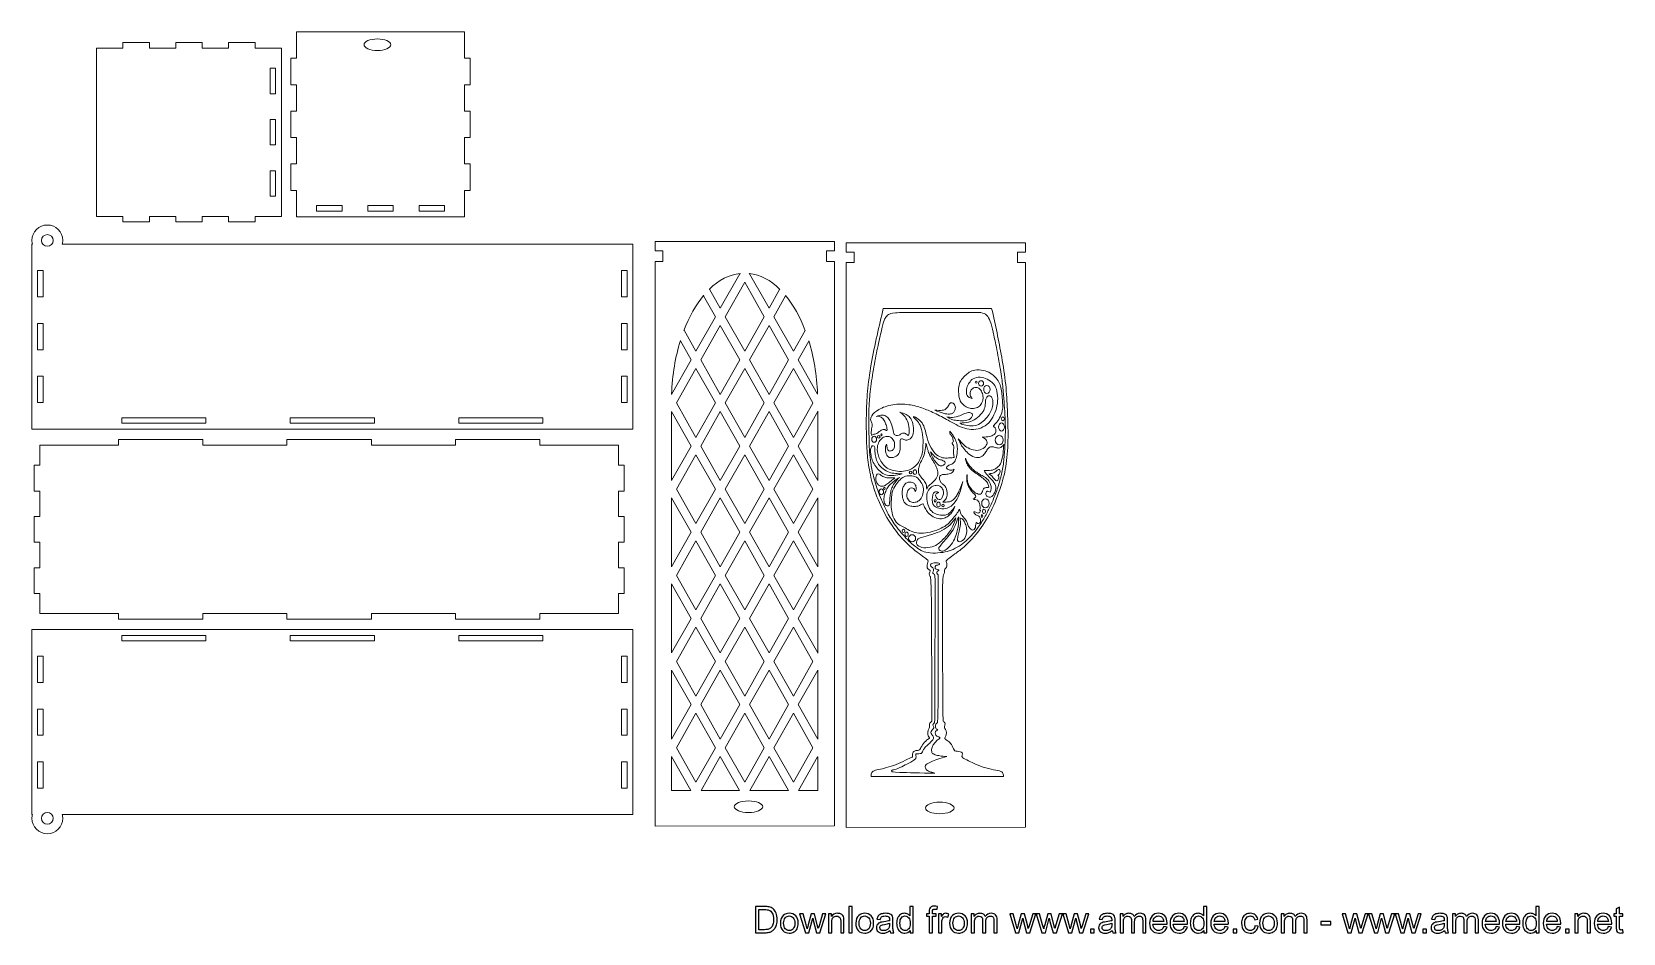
# Model space of a CAD drawing. Header units: millimetres. Extents: x -329 to 523, y -351 to 132.
import ezdxf

# ---------------------------------------------------------------- set-up
doc = ezdxf.new("R2010")
doc.units = ezdxf.units.MM
doc.header["$MEASUREMENT"] = 0
doc.layers.add('Layer 1', color=7, linetype='Continuous')

msp = doc.modelspace()

# ---------------------------------------------------------------- linework, layer by layer
at = {"layer": 'Layer 1', "color": 250, "lineweight": 20}
for points, knots in [([(-97.4687, 32.9998), (-97.4687, 32.9998), (-187.5687, 32.9998), (-187.5687, 32.9998), (-187.5687, 32.9998), (-187.5687, 32.9998), (-187.5687, 47.1427), (-187.5687, 47.1427), (-187.5687, 47.1427), (-187.5687, 47.1427), (-190.5687, 47.1427), (-190.5687, 47.1427), (-190.5687, 47.1427), (-190.5687, 47.1427), (-190.5687, 61.3855), (-190.5687, 61.3855), (-190.5687, 61.3855), (-190.5687, 61.3855), (-187.5687, 61.3855), (-187.5687, 61.3855), (-187.5687, 61.3855), (-187.5687, 61.3855), (-187.5687, 75.4284), (-187.5687, 75.4284), (-187.5687, 75.4284), (-187.5687, 75.4284), (-190.5687, 75.4284), (-190.5687, 75.4284), (-190.5687, 75.4284), (-190.5687, 75.4284), (-190.5687, 89.6712), (-190.5687, 89.6712), (-190.5687, 89.6712), (-190.5687, 89.6712), (-187.5687, 89.6712), (-187.5687, 89.6712), (-187.5687, 89.6712), (-187.5687, 89.6712), (-187.5687, 103.7141), (-187.5687, 103.7141), (-187.5687, 103.7141), (-187.5687, 103.7141), (-190.5687, 103.7141), (-190.5687, 103.7141), (-190.5687, 103.7141), (-190.5687, 103.7141), (-190.5687, 117.9569), (-190.5687, 117.9569), (-190.5687, 117.9569), (-190.5687, 117.9569), (-187.5687, 117.9569), (-187.5687, 117.9569), (-187.5687, 117.9569), (-187.5687, 117.9569), (-187.5687, 132.0998), (-187.5687, 132.0998), (-187.5687, 132.0998), (-187.5687, 132.0998), (-97.4687, 132.0998), (-97.4687, 132.0998), (-97.4687, 132.0998), (-97.4687, 132.0998), (-97.4687, 117.9569), (-97.4687, 117.9569), (-97.4687, 117.9569), (-97.4687, 117.9569), (-94.4687, 117.9569), (-94.4687, 117.9569), (-94.4687, 117.9569), (-94.4687, 117.9569), (-94.4687, 103.7141), (-94.4687, 103.7141), (-94.4687, 103.7141), (-94.4687, 103.7141), (-97.4687, 103.7141), (-97.4687, 103.7141), (-97.4687, 103.7141), (-97.4687, 103.7141), (-97.4687, 89.6712), (-97.4687, 89.6712), (-97.4687, 89.6712), (-97.4687, 89.6712), (-94.4687, 89.6712), (-94.4687, 89.6712), (-94.4687, 89.6712), (-94.4687, 89.6712), (-94.4687, 75.4284), (-94.4687, 75.4284), (-94.4687, 75.4284), (-94.4687, 75.4284), (-97.4687, 75.4284), (-97.4687, 75.4284), (-97.4687, 75.4284), (-97.4687, 75.4284), (-97.4687, 61.3855), (-97.4687, 61.3855), (-97.4687, 61.3855), (-97.4687, 61.3855), (-94.4687, 61.3855), (-94.4687, 61.3855), (-94.4687, 61.3855), (-94.4687, 61.3855), (-94.4687, 47.1427), (-94.4687, 47.1427), (-94.4687, 47.1427), (-94.4687, 47.1427), (-97.4687, 47.1427), (-97.4687, 47.1427), (-97.4687, 47.1427), (-97.4687, 47.1427), (-97.4687, 32.9998), (-97.4687, 32.9998)], [0, 0, 0, 0, 0.03448276, 0.03448276, 0.03448276, 0.03448276, 0.06896552, 0.06896552, 0.06896552, 0.06896552, 0.10344828, 0.10344828, 0.10344828, 0.10344828, 0.13793103, 0.13793103, 0.13793103, 0.13793103, 0.17241379, 0.17241379, 0.17241379, 0.17241379, 0.20689655, 0.20689655, 0.20689655, 0.20689655, 0.24137931, 0.24137931, 0.24137931, 0.24137931, 0.27586207, 0.27586207, 0.27586207, 0.27586207, 0.31034483, 0.31034483, 0.31034483, 0.31034483, 0.34482759, 0.34482759, 0.34482759, 0.34482759, 0.37931034, 0.37931034, 0.37931034, 0.37931034, 0.4137931, 0.4137931, 0.4137931, 0.4137931, 0.44827586, 0.44827586, 0.44827586, 0.44827586, 0.48275862, 0.48275862, 0.48275862, 0.48275862, 0.51724138, 0.51724138, 0.51724138, 0.51724138, 0.55172414, 0.55172414, 0.55172414, 0.55172414, 0.5862069, 0.5862069, 0.5862069, 0.5862069, 0.62068966, 0.62068966, 0.62068966, 0.62068966, 0.65517241, 0.65517241, 0.65517241, 0.65517241, 0.68965517, 0.68965517, 0.68965517, 0.68965517, 0.72413793, 0.72413793, 0.72413793, 0.72413793, 0.75862069, 0.75862069, 0.75862069, 0.75862069, 0.79310345, 0.79310345, 0.79310345, 0.79310345, 0.82758621, 0.82758621, 0.82758621, 0.82758621, 0.86206897, 0.86206897, 0.86206897, 0.86206897, 0.89655172, 0.89655172, 0.89655172, 0.89655172, 0.93103448, 0.93103448, 0.93103448, 0.93103448, 1, 1, 1, 1]), ([(-144.2124, 128.2927), (-140.2576, 128.2927), (-137.0516, 126.9083), (-137.0516, 125.2005), (-137.0516, 125.2005), (-137.0516, 123.4928), (-140.2576, 122.1084), (-144.2124, 122.1084), (-144.2124, 122.1084), (-148.1673, 122.1084), (-151.3733, 123.4928), (-151.3733, 125.2005), (-151.3733, 125.2005), (-151.3733, 126.9083), (-148.1673, 128.2927), (-144.2124, 128.2927)], [0, 0, 0, 0, 0.2, 0.2, 0.2, 0.2, 0.4, 0.4, 0.4, 0.4, 0.6, 0.6, 0.6, 0.6, 1, 1, 1, 1]), ([(-195.627, 33.2665), (-195.627, 33.2665), (-195.627, 123.3665), (-195.627, 123.3665), (-195.627, 123.3665), (-195.627, 123.3665), (-209.7699, 123.3665), (-209.7699, 123.3665), (-209.7699, 123.3665), (-209.7699, 123.3665), (-209.7699, 126.3665), (-209.7699, 126.3665), (-209.7699, 126.3665), (-209.7699, 126.3665), (-224.0127, 126.3665), (-224.0127, 126.3665), (-224.0127, 126.3665), (-224.0127, 126.3665), (-224.0127, 123.3665), (-224.0127, 123.3665), (-224.0127, 123.3665), (-224.0127, 123.3665), (-238.0556, 123.3665), (-238.0556, 123.3665), (-238.0556, 123.3665), (-238.0556, 123.3665), (-238.0556, 126.3665), (-238.0556, 126.3665), (-238.0556, 126.3665), (-238.0556, 126.3665), (-252.2984, 126.3665), (-252.2984, 126.3665), (-252.2984, 126.3665), (-252.2984, 126.3665), (-252.2984, 123.3665), (-252.2984, 123.3665), (-252.2984, 123.3665), (-252.2984, 123.3665), (-266.3413, 123.3665), (-266.3413, 123.3665), (-266.3413, 123.3665), (-266.3413, 123.3665), (-266.3413, 126.3665), (-266.3413, 126.3665), (-266.3413, 126.3665), (-266.3413, 126.3665), (-280.5841, 126.3665), (-280.5841, 126.3665), (-280.5841, 126.3665), (-280.5841, 126.3665), (-280.5841, 123.3665), (-280.5841, 123.3665), (-280.5841, 123.3665), (-280.5841, 123.3665), (-294.727, 123.3665), (-294.727, 123.3665), (-294.727, 123.3665), (-294.727, 123.3665), (-294.727, 33.2665), (-294.727, 33.2665), (-294.727, 33.2665), (-294.727, 33.2665), (-280.5841, 33.2665), (-280.5841, 33.2665), (-280.5841, 33.2665), (-280.5841, 33.2665), (-280.5841, 30.2665), (-280.5841, 30.2665), (-280.5841, 30.2665), (-280.5841, 30.2665), (-266.3413, 30.2665), (-266.3413, 30.2665), (-266.3413, 30.2665), (-266.3413, 30.2665), (-266.3413, 33.2665), (-266.3413, 33.2665), (-266.3413, 33.2665), (-266.3413, 33.2665), (-252.2984, 33.2665), (-252.2984, 33.2665), (-252.2984, 33.2665), (-252.2984, 33.2665), (-252.2984, 30.2665), (-252.2984, 30.2665), (-252.2984, 30.2665), (-252.2984, 30.2665), (-238.0556, 30.2665), (-238.0556, 30.2665), (-238.0556, 30.2665), (-238.0556, 30.2665), (-238.0556, 33.2665), (-238.0556, 33.2665), (-238.0556, 33.2665), (-238.0556, 33.2665), (-224.0127, 33.2665), (-224.0127, 33.2665), (-224.0127, 33.2665), (-224.0127, 33.2665), (-224.0127, 30.2665), (-224.0127, 30.2665), (-224.0127, 30.2665), (-224.0127, 30.2665), (-209.7699, 30.2665), (-209.7699, 30.2665), (-209.7699, 30.2665), (-209.7699, 30.2665), (-209.7699, 33.2665), (-209.7699, 33.2665), (-209.7699, 33.2665), (-209.7699, 33.2665), (-195.627, 33.2665), (-195.627, 33.2665)], [0, 0, 0, 0, 0.03448276, 0.03448276, 0.03448276, 0.03448276, 0.06896552, 0.06896552, 0.06896552, 0.06896552, 0.10344828, 0.10344828, 0.10344828, 0.10344828, 0.13793103, 0.13793103, 0.13793103, 0.13793103, 0.17241379, 0.17241379, 0.17241379, 0.17241379, 0.20689655, 0.20689655, 0.20689655, 0.20689655, 0.24137931, 0.24137931, 0.24137931, 0.24137931, 0.27586207, 0.27586207, 0.27586207, 0.27586207, 0.31034483, 0.31034483, 0.31034483, 0.31034483, 0.34482759, 0.34482759, 0.34482759, 0.34482759, 0.37931034, 0.37931034, 0.37931034, 0.37931034, 0.4137931, 0.4137931, 0.4137931, 0.4137931, 0.44827586, 0.44827586, 0.44827586, 0.44827586, 0.48275862, 0.48275862, 0.48275862, 0.48275862, 0.51724138, 0.51724138, 0.51724138, 0.51724138, 0.55172414, 0.55172414, 0.55172414, 0.55172414, 0.5862069, 0.5862069, 0.5862069, 0.5862069, 0.62068966, 0.62068966, 0.62068966, 0.62068966, 0.65517241, 0.65517241, 0.65517241, 0.65517241, 0.68965517, 0.68965517, 0.68965517, 0.68965517, 0.72413793, 0.72413793, 0.72413793, 0.72413793, 0.75862069, 0.75862069, 0.75862069, 0.75862069, 0.79310345, 0.79310345, 0.79310345, 0.79310345, 0.82758621, 0.82758621, 0.82758621, 0.82758621, 0.86206897, 0.86206897, 0.86206897, 0.86206897, 0.89655172, 0.89655172, 0.89655172, 0.89655172, 0.93103448, 0.93103448, 0.93103448, 0.93103448, 1, 1, 1, 1]), ([(-198.727, 98.9379), (-198.727, 98.9379), (-198.727, 112.5522), (-198.727, 112.5522), (-198.727, 112.5522), (-198.727, 112.5522), (-201.627, 112.5522), (-201.627, 112.5522), (-201.627, 112.5522), (-201.627, 112.5522), (-201.627, 98.9379), (-201.627, 98.9379), (-201.627, 98.9379), (-201.627, 98.9379), (-198.727, 98.9379), (-198.727, 98.9379)], [0, 0, 0, 0, 0.2, 0.2, 0.2, 0.2, 0.4, 0.4, 0.4, 0.4, 0.6, 0.6, 0.6, 0.6, 1, 1, 1, 1]), ([(-198.727, 71.5094), (-198.727, 71.5094), (-198.727, 85.1236), (-198.727, 85.1236), (-198.727, 85.1236), (-198.727, 85.1236), (-201.627, 85.1236), (-201.627, 85.1236), (-201.627, 85.1236), (-201.627, 85.1236), (-201.627, 71.5094), (-201.627, 71.5094), (-201.627, 71.5094), (-201.627, 71.5094), (-198.727, 71.5094), (-198.727, 71.5094)], [0, 0, 0, 0, 0.2, 0.2, 0.2, 0.2, 0.4, 0.4, 0.4, 0.4, 0.6, 0.6, 0.6, 0.6, 1, 1, 1, 1]), ([(-198.727, 44.0808), (-198.727, 44.0808), (-198.727, 57.6951), (-198.727, 57.6951), (-198.727, 57.6951), (-198.727, 57.6951), (-201.627, 57.6951), (-201.627, 57.6951), (-201.627, 57.6951), (-201.627, 57.6951), (-201.627, 44.0808), (-201.627, 44.0808), (-201.627, 44.0808), (-201.627, 44.0808), (-198.727, 44.0808), (-198.727, 44.0808)], [0, 0, 0, 0, 0.2, 0.2, 0.2, 0.2, 0.4, 0.4, 0.4, 0.4, 0.6, 0.6, 0.6, 0.6, 1, 1, 1, 1]), ([(-163.1401, 36.0998), (-163.1401, 36.0998), (-176.7544, 36.0998), (-176.7544, 36.0998), (-176.7544, 36.0998), (-176.7544, 36.0998), (-176.7544, 38.9998), (-176.7544, 38.9998), (-176.7544, 38.9998), (-176.7544, 38.9998), (-163.1401, 38.9998), (-163.1401, 38.9998), (-163.1401, 38.9998), (-163.1401, 38.9998), (-163.1401, 36.0998), (-163.1401, 36.0998)], [0, 0, 0, 0, 0.2, 0.2, 0.2, 0.2, 0.4, 0.4, 0.4, 0.4, 0.6, 0.6, 0.6, 0.6, 1, 1, 1, 1]), ([(-135.7116, 36.0998), (-135.7116, 36.0998), (-149.3258, 36.0998), (-149.3258, 36.0998), (-149.3258, 36.0998), (-149.3258, 36.0998), (-149.3258, 38.9998), (-149.3258, 38.9998), (-149.3258, 38.9998), (-149.3258, 38.9998), (-135.7116, 38.9998), (-135.7116, 38.9998), (-135.7116, 38.9998), (-135.7116, 38.9998), (-135.7116, 36.0998), (-135.7116, 36.0998)], [0, 0, 0, 0, 0.2, 0.2, 0.2, 0.2, 0.4, 0.4, 0.4, 0.4, 0.6, 0.6, 0.6, 0.6, 1, 1, 1, 1]), ([(-108.283, 36.0998), (-108.283, 36.0998), (-121.8973, 36.0998), (-121.8973, 36.0998), (-121.8973, 36.0998), (-121.8973, 36.0998), (-121.8973, 38.9998), (-121.8973, 38.9998), (-121.8973, 38.9998), (-121.8973, 38.9998), (-108.283, 38.9998), (-108.283, 38.9998), (-108.283, 38.9998), (-108.283, 38.9998), (-108.283, 36.0998), (-108.283, 36.0998)], [0, 0, 0, 0, 0.2, 0.2, 0.2, 0.2, 0.4, 0.4, 0.4, 0.4, 0.6, 0.6, 0.6, 0.6, 1, 1, 1, 1]), ([(-313.0535, 18.4176), (-312.902, 19.0428), (-312.8211, 19.6957), (-312.8211, 20.3676), (-312.8211, 20.3676), (-312.8211, 24.9248), (-316.5154, 28.6192), (-321.0726, 28.6192), (-321.0726, 28.6192), (-325.6298, 28.6192), (-329.3241, 24.9248), (-329.3241, 20.3676), (-329.3241, 20.3676), (-329.3241, 19.6957), (-329.2432, 19.0428), (-329.0917, 18.4176), (-329.0917, 18.4176), (-329.0917, 18.4176), (-329.3241, 18.4176), (-329.3241, 18.4176)], [0, 0, 0, 0, 0.16666667, 0.16666667, 0.16666667, 0.16666667, 0.33333333, 0.33333333, 0.33333333, 0.33333333, 0.5, 0.5, 0.5, 0.5, 0.66666667, 0.66666667, 0.66666667, 0.66666667, 1, 1, 1, 1]), ([(-329.3919, 18.4105), (-329.3919, 18.4105), (-329.3919, -80.6895), (-329.3919, -80.6895), (-329.3919, -80.6895), (-329.3919, -80.6895), (-7.2919, -80.6895), (-7.2919, -80.6895), (-7.2919, -80.6895), (-7.2919, -80.6895), (-7.2919, 18.4105), (-7.2919, 18.4105), (-7.2919, 18.4105), (-7.2919, 18.4105), (-313.0535, 18.4176), (-313.0535, 18.4176)], [0, 0, 0, 0, 0.2, 0.2, 0.2, 0.2, 0.4, 0.4, 0.4, 0.4, 0.6, 0.6, 0.6, 0.6, 1, 1, 1, 1]), ([(-321.0726, 23.5192), (-319.3321, 23.5192), (-317.9211, 22.1082), (-317.9211, 20.3676), (-317.9211, 20.3676), (-317.9211, 18.627), (-319.3321, 17.216), (-321.0726, 17.216), (-321.0726, 17.216), (-322.8131, 17.216), (-324.2241, 18.627), (-324.2241, 20.3676), (-324.2241, 20.3676), (-324.2241, 22.1082), (-322.8131, 23.5192), (-321.0726, 23.5192)], [0, 0, 0, 0, 0.2, 0.2, 0.2, 0.2, 0.4, 0.4, 0.4, 0.4, 0.6, 0.6, 0.6, 0.6, 1, 1, 1, 1]), ([(4.5969, 19.8238), (4.5969, 19.8238), (4.5969, 14.7238), (4.5969, 14.7238), (4.5969, 14.7238), (4.5969, 14.7238), (8.8633, 14.7238), (8.8633, 14.7238), (8.8633, 14.7238), (8.8633, 14.7238), (8.8633, 9.1223), (8.8633, 9.1223), (8.8633, 9.1223), (8.8633, 9.1223), (4.5969, 9.1223), (4.5969, 9.1223), (4.5969, 9.1223), (4.5969, 9.1223), (4.5969, -293.4646), (4.5969, -293.4646), (4.5969, -293.4646), (4.5969, -293.4646), (100.6969, -293.2529), (100.6969, -293.2529), (100.6969, -293.2529), (100.6969, -293.2529), (100.6969, 9.1223), (100.6969, 9.1223), (100.6969, 9.1223), (100.6969, 9.1223), (96.4305, 9.1223), (96.4305, 9.1223), (96.4305, 9.1223), (96.4305, 9.1223), (96.4305, 14.7238), (96.4305, 14.7238), (96.4305, 14.7238), (96.4305, 14.7238), (100.6969, 14.7238), (100.6969, 14.7238), (100.6969, 14.7238), (100.6969, 14.7238), (100.6969, 19.8238), (100.6969, 19.8238), (100.6969, 19.8238), (100.6969, 19.8238), (96.4305, 19.8238), (96.4305, 19.8238), (96.4305, 19.8238), (96.4305, 19.8238), (8.8633, 19.8238), (8.8633, 19.8238), (8.8633, 19.8238), (8.8633, 19.8238), (4.5969, 19.8238), (4.5969, 19.8238)], [0, 0, 0, 0, 0.06666667, 0.06666667, 0.06666667, 0.06666667, 0.13333333, 0.13333333, 0.13333333, 0.13333333, 0.2, 0.2, 0.2, 0.2, 0.26666667, 0.26666667, 0.26666667, 0.26666667, 0.33333333, 0.33333333, 0.33333333, 0.33333333, 0.4, 0.4, 0.4, 0.4, 0.46666667, 0.46666667, 0.46666667, 0.46666667, 0.53333333, 0.53333333, 0.53333333, 0.53333333, 0.6, 0.6, 0.6, 0.6, 0.66666667, 0.66666667, 0.66666667, 0.66666667, 0.73333333, 0.73333333, 0.73333333, 0.73333333, 0.8, 0.8, 0.8, 0.8, 0.86666667, 0.86666667, 0.86666667, 0.86666667, 1, 1, 1, 1]), ([(107.0997, 19.1608), (107.0997, 19.1608), (107.0997, 14.0608), (107.0997, 14.0608), (107.0997, 14.0608), (107.0997, 14.0608), (111.3661, 14.0608), (111.3661, 14.0608), (111.3661, 14.0608), (111.3661, 14.0608), (111.3661, 8.4593), (111.3661, 8.4593), (111.3661, 8.4593), (111.3661, 8.4593), (107.0997, 8.4593), (107.0997, 8.4593), (107.0997, 8.4593), (107.0997, 8.4593), (107.0997, -294.1276), (107.0997, -294.1276), (107.0997, -294.1276), (107.0997, -294.1276), (203.1997, -293.9159), (203.1997, -293.9159), (203.1997, -293.9159), (203.1997, -293.9159), (203.1997, 8.4593), (203.1997, 8.4593), (203.1997, 8.4593), (203.1997, 8.4593), (198.9333, 8.4593), (198.9333, 8.4593), (198.9333, 8.4593), (198.9333, 8.4593), (198.9333, 14.0608), (198.9333, 14.0608), (198.9333, 14.0608), (198.9333, 14.0608), (203.1997, 14.0608), (203.1997, 14.0608), (203.1997, 14.0608), (203.1997, 14.0608), (203.1997, 19.1608), (203.1997, 19.1608), (203.1997, 19.1608), (203.1997, 19.1608), (198.9333, 19.1608), (198.9333, 19.1608), (198.9333, 19.1608), (198.9333, 19.1608), (111.3661, 19.1608), (111.3661, 19.1608), (111.3661, 19.1608), (111.3661, 19.1608), (107.0997, 19.1608), (107.0997, 19.1608)], [0, 0, 0, 0, 0.06666667, 0.06666667, 0.06666667, 0.06666667, 0.13333333, 0.13333333, 0.13333333, 0.13333333, 0.2, 0.2, 0.2, 0.2, 0.26666667, 0.26666667, 0.26666667, 0.26666667, 0.33333333, 0.33333333, 0.33333333, 0.33333333, 0.4, 0.4, 0.4, 0.4, 0.46666667, 0.46666667, 0.46666667, 0.46666667, 0.53333333, 0.53333333, 0.53333333, 0.53333333, 0.6, 0.6, 0.6, 0.6, 0.66666667, 0.66666667, 0.66666667, 0.66666667, 0.73333333, 0.73333333, 0.73333333, 0.73333333, 0.8, 0.8, 0.8, 0.8, 0.86666667, 0.86666667, 0.86666667, 0.86666667, 1, 1, 1, 1]), ([(-326.2919, -9.8752), (-326.2919, -9.8752), (-323.3919, -9.8752), (-323.3919, -9.8752), (-323.3919, -9.8752), (-323.3919, -9.8752), (-323.3919, 4.1676), (-323.3919, 4.1676), (-323.3919, 4.1676), (-323.3919, 4.1676), (-326.2919, 4.1676), (-326.2919, 4.1676), (-326.2919, 4.1676), (-326.2919, 4.1676), (-326.2919, -9.8752), (-326.2919, -9.8752)], [0, 0, 0, 0, 0.2, 0.2, 0.2, 0.2, 0.4, 0.4, 0.4, 0.4, 0.6, 0.6, 0.6, 0.6, 1, 1, 1, 1]), ([(-10.3919, -9.8752), (-10.3919, -9.8752), (-13.2919, -9.8752), (-13.2919, -9.8752), (-13.2919, -9.8752), (-13.2919, -9.8752), (-13.2919, 4.1676), (-13.2919, 4.1676), (-13.2919, 4.1676), (-13.2919, 4.1676), (-10.3919, 4.1676), (-10.3919, 4.1676), (-10.3919, 4.1676), (-10.3919, 4.1676), (-10.3919, -9.8752), (-10.3919, -9.8752)], [0, 0, 0, 0, 0.2, 0.2, 0.2, 0.2, 0.4, 0.4, 0.4, 0.4, 0.6, 0.6, 0.6, 0.6, 1, 1, 1, 1]), ([(33.7633, -5.8809), (33.7633, -5.8809), (33.7089, -5.7818), (33.7089, -5.7818), (33.7089, -5.7818), (38.6805, -0.9135), (44.3036, 2.1012), (50.2754, 2.7204), (50.2754, 2.7204), (50.2754, 2.7204), (50.1628, 2.5361), (50.1628, 2.5361), (50.1628, 2.5361), (50.1628, 2.5361), (50.0147, 2.5196), (50.0147, 2.5196), (50.0147, 2.5196), (50.0147, 2.5196), (39.5875, -15.9291), (39.5875, -15.9291), (39.5875, -15.9291), (39.5875, -15.9291), (33.8571, -5.79), (33.8571, -5.79), (33.8571, -5.79), (33.8571, -5.79), (33.7633, -5.8809), (33.7633, -5.8809)], [0, 0, 0, 0, 0.125, 0.125, 0.125, 0.125, 0.25, 0.25, 0.25, 0.25, 0.375, 0.375, 0.375, 0.375, 0.5, 0.5, 0.5, 0.5, 0.625, 0.625, 0.625, 0.625, 0.75, 0.75, 0.75, 0.75, 1, 1, 1, 1]), ([(55.1401, 2.5173), (55.1401, 2.5173), (55.0458, 2.7068), (55.0458, 2.7068), (55.0458, 2.7068), (60.9806, 2.0458), (66.5671, -0.9801), (71.5079, -5.8391), (71.5079, -5.8391), (71.5079, -5.8391), (71.4469, -5.9623), (71.4469, -5.9623), (71.4469, -5.9623), (71.4469, -5.9623), (71.362, -5.8794), (71.362, -5.8794), (71.362, -5.8794), (71.362, -5.8794), (65.6819, -15.9291), (65.6819, -15.9291), (65.6819, -15.9291), (65.6819, -15.9291), (55.2645, 2.5025), (55.2645, 2.5025), (55.2645, 2.5025), (55.2645, 2.5025), (55.1401, 2.5173), (55.1401, 2.5173)], [0, 0, 0, 0, 0.125, 0.125, 0.125, 0.125, 0.25, 0.25, 0.25, 0.25, 0.375, 0.375, 0.375, 0.375, 0.5, 0.5, 0.5, 0.5, 0.625, 0.625, 0.625, 0.625, 0.75, 0.75, 0.75, 0.75, 1, 1, 1, 1]), ([(63.0725, -20.5463), (63.0725, -20.5463), (52.6347, -2.0784), (52.6347, -2.0784), (52.6347, -2.0784), (52.6347, -2.0784), (42.1971, -20.5463), (42.1971, -20.5463), (42.1971, -20.5463), (42.1971, -20.5463), (52.6347, -39.0139), (52.6347, -39.0139), (52.6347, -39.0139), (52.6347, -39.0139), (63.0725, -20.5463), (63.0725, -20.5463)], [0, 0, 0, 0, 0.2, 0.2, 0.2, 0.2, 0.4, 0.4, 0.4, 0.4, 0.6, 0.6, 0.6, 0.6, 1, 1, 1, 1]), ([(20.1133, -27.8854), (20.1133, -27.8854), (20.0831, -27.8345), (20.0831, -27.8345), (20.0831, -27.8345), (22.8989, -20.4732), (26.4904, -14.1069), (30.6461, -9.1125), (30.6461, -9.1125), (30.6461, -9.1125), (30.6974, -9.2013), (30.6974, -9.2013), (30.6974, -9.2013), (30.6974, -9.2013), (30.6192, -9.295), (30.6192, -9.295), (30.6192, -9.295), (30.6192, -9.295), (36.9782, -20.5463), (36.9782, -20.5463), (36.9782, -20.5463), (36.9782, -20.5463), (26.5403, -39.0139), (26.5403, -39.0139), (26.5403, -39.0139), (26.5403, -39.0139), (20.169, -27.7408), (20.169, -27.7408), (20.169, -27.7408), (20.169, -27.7408), (20.1133, -27.8854), (20.1133, -27.8854)], [0, 0, 0, 0, 0.11111111, 0.11111111, 0.11111111, 0.11111111, 0.22222222, 0.22222222, 0.22222222, 0.22222222, 0.33333333, 0.33333333, 0.33333333, 0.33333333, 0.44444444, 0.44444444, 0.44444444, 0.44444444, 0.55555556, 0.55555556, 0.55555556, 0.55555556, 0.66666667, 0.66666667, 0.66666667, 0.66666667, 0.77777778, 0.77777778, 0.77777778, 0.77777778, 1, 1, 1, 1]), ([(74.5134, -9.301), (74.5134, -9.301), (74.578, -9.1931), (74.578, -9.1931), (74.578, -9.1931), (78.7306, -14.2076), (82.3174, -20.5932), (85.125, -27.9749), (85.125, -27.9749), (85.125, -27.9749), (85.0789, -28.0503), (85.0789, -28.0503), (85.0789, -28.0503), (85.0789, -28.0503), (85.017, -27.8887), (85.017, -27.8887), (85.017, -27.8887), (85.017, -27.8887), (78.7291, -39.0139), (78.7291, -39.0139), (78.7291, -39.0139), (78.7291, -39.0139), (68.2913, -20.5463), (68.2913, -20.5463), (68.2913, -20.5463), (68.2913, -20.5463), (74.5929, -9.3968), (74.5929, -9.3968), (74.5929, -9.3968), (74.5929, -9.3968), (74.5134, -9.301), (74.5134, -9.301)], [0, 0, 0, 0, 0.11111111, 0.11111111, 0.11111111, 0.11111111, 0.22222222, 0.22222222, 0.22222222, 0.22222222, 0.33333333, 0.33333333, 0.33333333, 0.33333333, 0.44444444, 0.44444444, 0.44444444, 0.44444444, 0.55555556, 0.55555556, 0.55555556, 0.55555556, 0.66666667, 0.66666667, 0.66666667, 0.66666667, 0.77777778, 0.77777778, 0.77777778, 0.77777778, 1, 1, 1, 1]), ([(120.7465, -264.6139), (120.4084, -265.1604), (120.4084, -265.936), (120.4084, -266.7116), (120.4084, -266.7116), (144.0445, -266.7116), (167.6807, -266.7116), (191.3168, -266.7116), (191.3168, -266.7116), (191.258, -265.9712), (191.1993, -265.2309), (190.7877, -264.7021), (190.7877, -264.7021), (190.3761, -264.1732), (189.6118, -263.8559), (188.3182, -263.5739), (188.3182, -263.5739), (187.0247, -263.2918), (185.202, -263.0451), (183.2911, -262.5868), (183.2911, -262.5868), (181.3802, -262.1285), (179.3812, -261.4587), (177.779, -260.8065), (177.779, -260.8065), (176.1768, -260.1542), (174.9714, -259.5197), (173.6632, -258.8675), (173.6632, -258.8675), (172.355, -258.2152), (170.9439, -257.5454), (170.1207, -257.0871), (170.1207, -257.0871), (169.2976, -256.6288), (169.0624, -256.382), (169.0771, -256.0118), (169.0771, -256.0118), (169.0918, -255.6416), (169.3564, -255.1481), (169.3711, -254.725), (169.3711, -254.725), (169.3858, -254.3019), (169.1506, -253.9494), (168.7831, -253.7555), (168.7831, -253.7555), (168.4156, -253.5616), (167.9159, -253.5263), (167.3573, -253.4382), (167.3573, -253.4382), (166.7987, -253.35), (166.1814, -253.2091), (165.7992, -253.1739), (165.7992, -253.1739), (165.417, -253.1386), (165.27, -253.2091), (164.9172, -252.5746), (164.9172, -252.5746), (164.5644, -251.94), (164.0059, -250.6002), (163.4473, -249.6837), (163.4473, -249.6837), (162.8888, -248.767), (162.3302, -248.2734), (161.6687, -247.8151), (161.6687, -247.8151), (161.0073, -247.3567), (160.243, -246.9338), (159.9784, -246.6341), (159.9784, -246.6341), (159.7138, -246.3344), (159.9489, -246.1581), (160.1694, -245.7527), (160.1694, -245.7527), (160.3899, -245.3472), (160.5957, -244.7127), (160.6839, -244.0605), (160.6839, -244.0605), (160.7721, -243.4082), (160.7427, -242.7385), (160.5516, -242.2449), (160.5516, -242.2449), (160.3605, -241.7513), (160.0078, -241.4341), (159.8167, -241.1344), (159.8167, -241.1344), (159.6256, -240.8347), (159.5962, -240.5527), (159.6844, -240.0767), (159.6844, -240.0767), (159.7726, -239.6007), (159.9783, -238.931), (159.993, -238.4903), (159.993, -238.4903), (160.0077, -238.0496), (159.8314, -237.8381), (159.6231, -237.6493), (159.6231, -237.6493), (159.4149, -237.4604), (159.1749, -237.2942), (158.9348, -237.128), (158.9348, -237.128), (158.7339, -211.3468), (158.533, -185.5656), (158.5942, -172.5164), (158.5942, -172.5164), (158.6555, -159.4671), (158.9788, -159.1499), (159.214, -158.7268), (159.214, -158.7268), (159.4492, -158.3037), (159.5962, -157.775), (159.6403, -157.2814), (159.6403, -157.2814), (159.6844, -156.7878), (159.6256, -156.3295), (159.6844, -156.0474), (159.6844, -156.0474), (159.7432, -155.7654), (159.9196, -155.6597), (160.1989, -155.4129), (160.1989, -155.4129), (160.4782, -155.1661), (160.8603, -154.7783), (160.9926, -154.1437), (160.9926, -154.1437), (161.1249, -153.509), (161.0073, -152.6277), (160.8603, -152.1518), (160.8603, -152.1518), (160.7133, -151.6758), (160.5369, -151.6054), (160.6986, -151.341), (160.6986, -151.341), (160.8603, -151.0766), (161.36, -150.6182), (162.1097, -150.0012), (162.1097, -150.0012), (162.8594, -149.3842), (163.8589, -148.6087), (165.3288, -147.5335), (165.3288, -147.5335), (166.7988, -146.4582), (168.739, -145.0833), (171.032, -142.9856), (171.032, -142.9856), (173.3251, -140.888), (175.971, -138.0677), (178.4698, -134.7185), (178.4698, -134.7185), (180.9687, -131.3693), (183.3205, -127.4912), (185.349, -123.1725), (185.349, -123.1725), (187.3775, -118.8538), (189.0826, -114.0945), (190.3614, -109.8816), (190.3614, -109.8816), (191.6402, -105.6686), (192.4928, -102.0022), (193.0219, -97.5602), (193.0219, -97.5602), (193.5511, -93.1181), (193.7569, -87.9003), (193.7716, -83.2821), (193.7716, -83.2821), (193.7863, -78.6637), (193.6099, -74.6446), (193.4188, -70.3964), (193.4188, -70.3964), (193.2277, -66.1482), (193.0219, -61.671), (192.5074, -56.8412), (192.5074, -56.8412), (191.993, -52.0112), (191.1698, -46.8287), (190.3613, -42.1928), (190.3613, -42.1928), (189.5529, -37.5568), (188.7592, -33.4673), (187.8665, -29.2037), (187.8665, -29.2037), (186.9738, -24.9401), (185.9823, -20.5023), (184.9907, -16.0646), (184.9907, -16.0646), (165.6387, -16.0646), (146.2868, -16.0646), (126.9348, -16.0646), (126.9348, -16.0646), (125.8177, -20.7843), (124.7005, -25.5042), (123.5834, -30.5081), (123.5834, -30.5081), (122.4663, -35.5121), (121.3491, -40.8002), (120.4525, -45.9298), (120.4525, -45.9298), (119.5558, -51.0593), (118.8797, -56.0302), (118.4681, -60.4546), (118.4681, -60.4546), (118.0565, -64.8791), (117.9095, -68.7571), (117.8507, -73.2874), (117.8507, -73.2874), (117.7919, -77.8175), (117.8213, -83), (117.9389, -87.0367), (117.9389, -87.0367), (118.0565, -91.0733), (118.2623, -93.9641), (118.6739, -97.2429), (118.6739, -97.2429), (119.0855, -100.5215), (119.7028, -104.188), (120.6583, -108.0131), (120.6583, -108.0131), (121.6137, -111.8382), (122.9073, -115.822), (124.8035, -120.0702), (124.8035, -120.0702), (126.6996, -124.3184), (129.1985, -128.8309), (131.6092, -132.4093), (131.6092, -132.4093), (134.0198, -135.9876), (136.3422, -138.6317), (138.4148, -140.7293), (138.4148, -140.7293), (140.4874, -142.827), (142.31, -144.3781), (143.9122, -145.665), (143.9122, -145.665), (145.5144, -146.9518), (146.8962, -147.9741), (147.9251, -148.7321), (147.9251, -148.7321), (148.9541, -149.4901), (149.6302, -149.9836), (150.13, -150.3714), (150.13, -150.3714), (150.6298, -150.7593), (150.9531, -151.0413), (150.9678, -151.3763), (150.9678, -151.3763), (150.9825, -151.7112), (150.6885, -152.0989), (150.5268, -152.6101), (150.5268, -152.6101), (150.3651, -153.1213), (150.3358, -153.7558), (150.3652, -154.2671), (150.3652, -154.2671), (150.3946, -154.7783), (150.4827, -155.1661), (150.8502, -155.5363), (150.8502, -155.5363), (151.2177, -155.9065), (151.8644, -156.259), (152.0702, -156.5234), (152.0702, -156.5234), (152.276, -156.7878), (152.0409, -156.9641), (151.8498, -157.2285), (151.8498, -157.2285), (151.6587, -157.4929), (151.5117, -157.8454), (151.5264, -158.3037), (151.5264, -158.3037), (151.5411, -158.7621), (151.7175, -159.326), (151.9674, -159.5728), (151.9674, -159.5728), (152.2173, -159.8196), (152.5406, -159.7491), (152.7023, -172.6347), (152.7023, -172.6347), (152.864, -185.5202), (152.864, -211.3619), (152.864, -237.2035), (152.864, -237.2035), (152.3936, -237.6618), (151.9233, -238.1201), (151.7616, -238.6842), (151.7616, -238.6842), (151.5999, -239.2483), (151.7469, -239.918), (151.6734, -240.3764), (151.6734, -240.3764), (151.5999, -240.8347), (151.3059, -241.0815), (151.1148, -241.5575), (151.1148, -241.5575), (150.9237, -242.0334), (150.8355, -242.7385), (150.7914, -243.3731), (150.7914, -243.3731), (150.7473, -244.0077), (150.7473, -244.5717), (150.9531, -245.0124), (150.9531, -245.0124), (151.1589, -245.4531), (151.5705, -245.7703), (151.7028, -245.9995), (151.7028, -245.9995), (151.8351, -246.2286), (151.6881, -246.3697), (151.4235, -246.4931), (151.4235, -246.4931), (151.1589, -246.6165), (150.7767, -246.7222), (150.1446, -247.2863), (150.1446, -247.2863), (149.5126, -247.8503), (148.6306, -248.8728), (147.9691, -249.86), (147.9691, -249.86), (147.3077, -250.847), (146.8668, -251.7988), (146.4846, -252.2924), (146.4846, -252.2924), (146.1024, -252.786), (145.7791, -252.8213), (145.2793, -252.8389), (145.2793, -252.8389), (144.7795, -252.8565), (144.1034, -252.8565), (143.5742, -253.1739), (143.5742, -253.1739), (143.045, -253.4912), (142.6628, -254.1257), (142.5599, -254.725), (142.5599, -254.725), (142.457, -255.3244), (142.6334, -255.8884), (142.4864, -256.2057), (142.4864, -256.2057), (142.3394, -256.523), (141.8691, -256.5935), (140.8107, -257.1047), (140.8107, -257.1047), (139.7524, -257.6158), (138.1061, -258.5678), (136.401, -259.3434), (136.401, -259.3434), (134.6959, -260.119), (132.932, -260.7182), (131.2269, -261.2647), (131.2269, -261.2647), (129.5218, -261.8112), (127.8755, -262.3047), (126.4203, -262.6573), (126.4203, -262.6573), (124.9651, -263.0099), (123.701, -263.2213), (122.7309, -263.4857), (122.7309, -263.4857), (121.7607, -263.7502), (121.0846, -264.0675), (120.7465, -264.6139)], [0, 0, 0, 0, 0.01098901, 0.01098901, 0.01098901, 0.01098901, 0.02197802, 0.02197802, 0.02197802, 0.02197802, 0.03296703, 0.03296703, 0.03296703, 0.03296703, 0.04395604, 0.04395604, 0.04395604, 0.04395604, 0.05494505, 0.05494505, 0.05494505, 0.05494505, 0.06593407, 0.06593407, 0.06593407, 0.06593407, 0.07692308, 0.07692308, 0.07692308, 0.07692308, 0.08791209, 0.08791209, 0.08791209, 0.08791209, 0.0989011, 0.0989011, 0.0989011, 0.0989011, 0.10989011, 0.10989011, 0.10989011, 0.10989011, 0.12087912, 0.12087912, 0.12087912, 0.12087912, 0.13186813, 0.13186813, 0.13186813, 0.13186813, 0.14285714, 0.14285714, 0.14285714, 0.14285714, 0.15384615, 0.15384615, 0.15384615, 0.15384615, 0.16483516, 0.16483516, 0.16483516, 0.16483516, 0.17582418, 0.17582418, 0.17582418, 0.17582418, 0.18681319, 0.18681319, 0.18681319, 0.18681319, 0.1978022, 0.1978022, 0.1978022, 0.1978022, 0.20879121, 0.20879121, 0.20879121, 0.20879121, 0.21978022, 0.21978022, 0.21978022, 0.21978022, 0.23076923, 0.23076923, 0.23076923, 0.23076923, 0.24175824, 0.24175824, 0.24175824, 0.24175824, 0.25274725, 0.25274725, 0.25274725, 0.25274725, 0.26373626, 0.26373626, 0.26373626, 0.26373626, 0.27472527, 0.27472527, 0.27472527, 0.27472527, 0.28571429, 0.28571429, 0.28571429, 0.28571429, 0.2967033, 0.2967033, 0.2967033, 0.2967033, 0.30769231, 0.30769231, 0.30769231, 0.30769231, 0.31868132, 0.31868132, 0.31868132, 0.31868132, 0.32967033, 0.32967033, 0.32967033, 0.32967033, 0.34065934, 0.34065934, 0.34065934, 0.34065934, 0.35164835, 0.35164835, 0.35164835, 0.35164835, 0.36263736, 0.36263736, 0.36263736, 0.36263736, 0.37362637, 0.37362637, 0.37362637, 0.37362637, 0.38461538, 0.38461538, 0.38461538, 0.38461538, 0.3956044, 0.3956044, 0.3956044, 0.3956044, 0.40659341, 0.40659341, 0.40659341, 0.40659341, 0.41758242, 0.41758242, 0.41758242, 0.41758242, 0.42857143, 0.42857143, 0.42857143, 0.42857143, 0.43956044, 0.43956044, 0.43956044, 0.43956044, 0.45054945, 0.45054945, 0.45054945, 0.45054945, 0.46153846, 0.46153846, 0.46153846, 0.46153846, 0.47252747, 0.47252747, 0.47252747, 0.47252747, 0.48351648, 0.48351648, 0.48351648, 0.48351648, 0.49450549, 0.49450549, 0.49450549, 0.49450549, 0.50549451, 0.50549451, 0.50549451, 0.50549451, 0.51648352, 0.51648352, 0.51648352, 0.51648352, 0.52747253, 0.52747253, 0.52747253, 0.52747253, 0.53846154, 0.53846154, 0.53846154, 0.53846154, 0.54945055, 0.54945055, 0.54945055, 0.54945055, 0.56043956, 0.56043956, 0.56043956, 0.56043956, 0.57142857, 0.57142857, 0.57142857, 0.57142857, 0.58241758, 0.58241758, 0.58241758, 0.58241758, 0.59340659, 0.59340659, 0.59340659, 0.59340659, 0.6043956, 0.6043956, 0.6043956, 0.6043956, 0.61538462, 0.61538462, 0.61538462, 0.61538462, 0.62637363, 0.62637363, 0.62637363, 0.62637363, 0.63736264, 0.63736264, 0.63736264, 0.63736264, 0.64835165, 0.64835165, 0.64835165, 0.64835165, 0.65934066, 0.65934066, 0.65934066, 0.65934066, 0.67032967, 0.67032967, 0.67032967, 0.67032967, 0.68131868, 0.68131868, 0.68131868, 0.68131868, 0.69230769, 0.69230769, 0.69230769, 0.69230769, 0.7032967, 0.7032967, 0.7032967, 0.7032967, 0.71428571, 0.71428571, 0.71428571, 0.71428571, 0.72527473, 0.72527473, 0.72527473, 0.72527473, 0.73626374, 0.73626374, 0.73626374, 0.73626374, 0.74725275, 0.74725275, 0.74725275, 0.74725275, 0.75824176, 0.75824176, 0.75824176, 0.75824176, 0.76923077, 0.76923077, 0.76923077, 0.76923077, 0.78021978, 0.78021978, 0.78021978, 0.78021978, 0.79120879, 0.79120879, 0.79120879, 0.79120879, 0.8021978, 0.8021978, 0.8021978, 0.8021978, 0.81318681, 0.81318681, 0.81318681, 0.81318681, 0.82417582, 0.82417582, 0.82417582, 0.82417582, 0.83516484, 0.83516484, 0.83516484, 0.83516484, 0.84615385, 0.84615385, 0.84615385, 0.84615385, 0.85714286, 0.85714286, 0.85714286, 0.85714286, 0.86813187, 0.86813187, 0.86813187, 0.86813187, 0.87912088, 0.87912088, 0.87912088, 0.87912088, 0.89010989, 0.89010989, 0.89010989, 0.89010989, 0.9010989, 0.9010989, 0.9010989, 0.9010989, 0.91208791, 0.91208791, 0.91208791, 0.91208791, 0.92307692, 0.92307692, 0.92307692, 0.92307692, 0.93406593, 0.93406593, 0.93406593, 0.93406593, 0.94505495, 0.94505495, 0.94505495, 0.94505495, 0.95604396, 0.95604396, 0.95604396, 0.95604396, 0.96703297, 0.96703297, 0.96703297, 0.96703297, 0.97802198, 0.97802198, 0.97802198, 0.97802198, 1, 1, 1, 1]), ([(-326.2919, -38.1609), (-326.2919, -38.1609), (-323.3919, -38.1609), (-323.3919, -38.1609), (-323.3919, -38.1609), (-323.3919, -38.1609), (-323.3919, -24.1181), (-323.3919, -24.1181), (-323.3919, -24.1181), (-323.3919, -24.1181), (-326.2919, -24.1181), (-326.2919, -24.1181), (-326.2919, -24.1181), (-326.2919, -24.1181), (-326.2919, -38.1609), (-326.2919, -38.1609)], [0, 0, 0, 0, 0.2, 0.2, 0.2, 0.2, 0.4, 0.4, 0.4, 0.4, 0.6, 0.6, 0.6, 0.6, 1, 1, 1, 1]), ([(-10.3919, -38.1609), (-10.3919, -38.1609), (-13.2919, -38.1609), (-13.2919, -38.1609), (-13.2919, -38.1609), (-13.2919, -38.1609), (-13.2919, -24.1181), (-13.2919, -24.1181), (-13.2919, -24.1181), (-13.2919, -24.1181), (-10.3919, -24.1181), (-10.3919, -24.1181), (-10.3919, -24.1181), (-10.3919, -24.1181), (-10.3919, -38.1609), (-10.3919, -38.1609)], [0, 0, 0, 0, 0.2, 0.2, 0.2, 0.2, 0.4, 0.4, 0.4, 0.4, 0.6, 0.6, 0.6, 0.6, 1, 1, 1, 1]), ([(50.0253, -43.6308), (50.0253, -43.6308), (39.5875, -25.1632), (39.5875, -25.1632), (39.5875, -25.1632), (39.5875, -25.1632), (29.1498, -43.6308), (29.1498, -43.6308), (29.1498, -43.6308), (29.1498, -43.6308), (39.5875, -62.0986), (39.5875, -62.0986), (39.5875, -62.0986), (39.5875, -62.0986), (50.0253, -43.6308), (50.0253, -43.6308)], [0, 0, 0, 0, 0.2, 0.2, 0.2, 0.2, 0.4, 0.4, 0.4, 0.4, 0.6, 0.6, 0.6, 0.6, 1, 1, 1, 1]), ([(76.1197, -43.6308), (76.1197, -43.6308), (65.6819, -25.1632), (65.6819, -25.1632), (65.6819, -25.1632), (65.6819, -25.1632), (55.2444, -43.6308), (55.2444, -43.6308), (55.2444, -43.6308), (55.2444, -43.6308), (65.6819, -62.0986), (65.6819, -62.0986), (65.6819, -62.0986), (65.6819, -62.0986), (76.1197, -43.6308), (76.1197, -43.6308)], [0, 0, 0, 0, 0.2, 0.2, 0.2, 0.2, 0.4, 0.4, 0.4, 0.4, 0.6, 0.6, 0.6, 0.6, 1, 1, 1, 1]), ([(146.9525, -18.2389), (154.111, -18.23), (164.4444, -18.2124), (170.3902, -18.186), (170.3902, -18.186), (176.336, -18.1595), (177.8942, -18.1242), (179.1803, -18.327), (179.1803, -18.327), (180.4665, -18.5297), (181.4808, -18.9703), (182.2892, -19.7283), (182.2892, -19.7283), (183.0977, -20.4863), (183.7003, -21.5615), (184.2515, -23.0863), (184.2515, -23.0863), (184.8028, -24.6111), (185.3025, -26.5854), (185.8096, -28.7712), (185.8096, -28.7712), (186.3168, -30.957), (186.8312, -33.3542), (187.522, -36.8797), (187.522, -36.8797), (188.2129, -40.4052), (189.0802, -45.0587), (189.6828, -48.7164), (189.6828, -48.7164), (190.2855, -52.3741), (190.6236, -55.0358), (190.9102, -57.7152), (190.9102, -57.7152), (191.1969, -60.3946), (191.432, -63.0915), (191.6231, -65.6916), (191.6231, -65.6916), (191.8142, -68.2916), (191.9612, -70.7946), (192.0861, -73.0333), (192.0861, -73.0333), (192.2111, -75.2719), (192.314, -77.2462), (192.336, -79.6612), (192.336, -79.6612), (192.3581, -82.076), (192.2993, -84.9317), (192.2037, -87.5053), (192.2037, -87.5053), (192.1082, -90.0788), (191.9759, -92.3704), (191.7627, -94.7942), (191.7627, -94.7942), (191.5496, -97.2179), (191.2557, -99.7738), (190.822, -102.1624), (190.822, -102.1624), (190.3884, -104.5509), (189.8152, -106.7718), (189.1243, -109.1163), (189.1243, -109.1163), (188.4334, -111.4607), (187.625, -113.9286), (186.743, -116.2114), (186.743, -116.2114), (185.8611, -118.4941), (184.9056, -120.5916), (184.0163, -122.4866), (184.0163, -122.4866), (183.127, -124.3815), (182.3039, -126.0738), (181.1647, -128.0128), (181.1647, -128.0128), (180.0255, -129.9518), (178.5703, -132.1376), (177.365, -133.8122), (177.365, -133.8122), (176.1597, -135.4867), (175.2042, -136.6502), (174.2561, -137.699), (174.2561, -137.699), (173.308, -138.7477), (172.3673, -139.682), (171.2869, -140.6075), (171.2869, -140.6075), (170.2065, -141.5329), (168.9865, -142.4495), (167.5974, -143.3221), (167.5974, -143.3221), (166.2084, -144.1947), (164.6503, -145.0231), (163.2245, -145.5961), (163.2245, -145.5961), (161.7987, -146.1689), (160.5051, -146.4861), (158.8661, -146.7242), (158.8661, -146.7242), (157.2272, -146.9621), (155.2429, -147.1207), (153.4349, -147.0767), (153.4349, -147.0767), (151.6269, -147.0326), (149.9952, -146.7858), (148.7972, -146.4245), (148.7972, -146.4245), (147.5993, -146.063), (146.8349, -145.5872), (145.4532, -144.6001), (145.4532, -144.6001), (144.0715, -143.6129), (142.0725, -142.1145), (139.875, -139.9023), (139.875, -139.9023), (137.6774, -137.6902), (135.2815, -134.764), (133.4735, -132.305), (133.4735, -132.305), (131.6655, -129.846), (130.4454, -127.8541), (129.0858, -125.2454), (129.0858, -125.2454), (127.7261, -122.6365), (126.2268, -119.4106), (124.9186, -116.0262), (124.9186, -116.0262), (123.6104, -112.6418), (122.4932, -109.0986), (121.7289, -106.1637), (121.7289, -106.1637), (120.9645, -103.2287), (120.553, -100.902), (120.2296, -98.8485), (120.2296, -98.8485), (119.9062, -96.7949), (119.671, -95.0145), (119.5387, -93.1108), (119.5387, -93.1108), (119.4064, -91.207), (119.377, -89.1799), (119.3182, -86.8267), (119.3182, -86.8267), (119.2594, -84.4733), (119.1712, -81.7941), (119.1345, -79.1764), (119.1345, -79.1764), (119.0977, -76.5587), (119.1124, -74.0028), (119.1712, -71.4997), (119.1712, -71.4997), (119.23, -68.9966), (119.3329, -66.5464), (119.649, -63.2677), (119.649, -63.2677), (119.965, -59.989), (120.4941, -55.8819), (121.1189, -51.8365), (121.1189, -51.8365), (121.7436, -47.791), (122.4638, -43.8072), (123.2282, -40.0439), (123.2282, -40.0439), (123.9925, -36.2804), (124.801, -32.7372), (125.4625, -29.864), (125.4625, -29.864), (126.1239, -26.9907), (126.6383, -24.7874), (127.0426, -23.4125), (127.0426, -23.4125), (127.4468, -22.0375), (127.7408, -21.491), (128.1377, -20.9445), (128.1377, -20.9445), (128.5346, -20.3981), (129.0343, -19.8517), (129.6664, -19.4022), (129.6664, -19.4022), (130.2985, -18.9527), (131.0628, -18.6002), (133.4367, -18.4239), (133.4367, -18.4239), (135.8106, -18.2476), (139.7941, -18.2476), (146.9525, -18.2389)], [0, 0, 0, 0, 0.0212766, 0.0212766, 0.0212766, 0.0212766, 0.04255319, 0.04255319, 0.04255319, 0.04255319, 0.06382979, 0.06382979, 0.06382979, 0.06382979, 0.08510638, 0.08510638, 0.08510638, 0.08510638, 0.10638298, 0.10638298, 0.10638298, 0.10638298, 0.12765957, 0.12765957, 0.12765957, 0.12765957, 0.14893617, 0.14893617, 0.14893617, 0.14893617, 0.17021277, 0.17021277, 0.17021277, 0.17021277, 0.19148936, 0.19148936, 0.19148936, 0.19148936, 0.21276596, 0.21276596, 0.21276596, 0.21276596, 0.23404255, 0.23404255, 0.23404255, 0.23404255, 0.25531915, 0.25531915, 0.25531915, 0.25531915, 0.27659574, 0.27659574, 0.27659574, 0.27659574, 0.29787234, 0.29787234, 0.29787234, 0.29787234, 0.31914894, 0.31914894, 0.31914894, 0.31914894, 0.34042553, 0.34042553, 0.34042553, 0.34042553, 0.36170213, 0.36170213, 0.36170213, 0.36170213, 0.38297872, 0.38297872, 0.38297872, 0.38297872, 0.40425532, 0.40425532, 0.40425532, 0.40425532, 0.42553191, 0.42553191, 0.42553191, 0.42553191, 0.44680851, 0.44680851, 0.44680851, 0.44680851, 0.46808511, 0.46808511, 0.46808511, 0.46808511, 0.4893617, 0.4893617, 0.4893617, 0.4893617, 0.5106383, 0.5106383, 0.5106383, 0.5106383, 0.53191489, 0.53191489, 0.53191489, 0.53191489, 0.55319149, 0.55319149, 0.55319149, 0.55319149, 0.57446809, 0.57446809, 0.57446809, 0.57446809, 0.59574468, 0.59574468, 0.59574468, 0.59574468, 0.61702128, 0.61702128, 0.61702128, 0.61702128, 0.63829787, 0.63829787, 0.63829787, 0.63829787, 0.65957447, 0.65957447, 0.65957447, 0.65957447, 0.68085106, 0.68085106, 0.68085106, 0.68085106, 0.70212766, 0.70212766, 0.70212766, 0.70212766, 0.72340426, 0.72340426, 0.72340426, 0.72340426, 0.74468085, 0.74468085, 0.74468085, 0.74468085, 0.76595745, 0.76595745, 0.76595745, 0.76595745, 0.78723404, 0.78723404, 0.78723404, 0.78723404, 0.80851064, 0.80851064, 0.80851064, 0.80851064, 0.82978723, 0.82978723, 0.82978723, 0.82978723, 0.85106383, 0.85106383, 0.85106383, 0.85106383, 0.87234043, 0.87234043, 0.87234043, 0.87234043, 0.89361702, 0.89361702, 0.89361702, 0.89361702, 0.91489362, 0.91489362, 0.91489362, 0.91489362, 0.93617021, 0.93617021, 0.93617021, 0.93617021, 0.95744681, 0.95744681, 0.95744681, 0.95744681, 1, 1, 1, 1]), ([(18.206, -33.259), (18.206, -33.259), (18.2306, -33.3027), (18.2306, -33.3027), (18.2306, -33.3027), (18.2306, -33.3027), (18.1819, -33.4587), (18.1819, -33.4587), (18.1819, -33.4587), (18.1819, -33.4587), (23.931, -43.6308), (23.931, -43.6308), (23.931, -43.6308), (23.931, -43.6308), (13.4932, -62.0986), (13.4932, -62.0986), (13.4932, -62.0986), (13.4932, -62.0986), (13.4506, -62.023), (13.4506, -62.023), (13.4506, -62.023), (13.831, -51.6634), (15.5124, -41.9061), (18.206, -33.259)], [0, 0, 0, 0, 0.14285714, 0.14285714, 0.14285714, 0.14285714, 0.28571429, 0.28571429, 0.28571429, 0.28571429, 0.42857143, 0.42857143, 0.42857143, 0.42857143, 0.57142857, 0.57142857, 0.57142857, 0.57142857, 0.71428571, 0.71428571, 0.71428571, 0.71428571, 1, 1, 1, 1]), ([(86.9493, -33.4655), (86.9493, -33.4655), (86.9905, -33.398), (86.9905, -33.398), (86.9905, -33.398), (89.6524, -41.9922), (91.3168, -51.6759), (91.7003, -61.9536), (91.7003, -61.9536), (91.7003, -61.9536), (91.6844, -61.9536), (91.6844, -61.9536), (91.6844, -61.9536), (91.6844, -61.9536), (91.6836, -61.9348), (91.6836, -61.9348), (91.6836, -61.9348), (91.6836, -61.9348), (81.3386, -43.6308), (81.3386, -43.6308), (81.3386, -43.6308), (81.3386, -43.6308), (86.9969, -33.6193), (86.9969, -33.6193), (86.9969, -33.6193), (86.9969, -33.6193), (86.9493, -33.4655), (86.9493, -33.4655)], [0, 0, 0, 0, 0.125, 0.125, 0.125, 0.125, 0.25, 0.25, 0.25, 0.25, 0.375, 0.375, 0.375, 0.375, 0.5, 0.5, 0.5, 0.5, 0.625, 0.625, 0.625, 0.625, 0.75, 0.75, 0.75, 0.75, 1, 1, 1, 1]), ([(36.9782, -66.7157), (36.9782, -66.7157), (26.5403, -48.2478), (26.5403, -48.2478), (26.5403, -48.2478), (26.5403, -48.2478), (16.1027, -66.7157), (16.1027, -66.7157), (16.1027, -66.7157), (16.1027, -66.7157), (26.5403, -85.1831), (26.5403, -85.1831), (26.5403, -85.1831), (26.5403, -85.1831), (36.9782, -66.7157), (36.9782, -66.7157)], [0, 0, 0, 0, 0.2, 0.2, 0.2, 0.2, 0.4, 0.4, 0.4, 0.4, 0.6, 0.6, 0.6, 0.6, 1, 1, 1, 1]), ([(63.0725, -66.7157), (63.0725, -66.7157), (52.6347, -48.2478), (52.6347, -48.2478), (52.6347, -48.2478), (52.6347, -48.2478), (42.1971, -66.7157), (42.1971, -66.7157), (42.1971, -66.7157), (42.1971, -66.7157), (52.6347, -85.1831), (52.6347, -85.1831), (52.6347, -85.1831), (52.6347, -85.1831), (63.0725, -66.7157), (63.0725, -66.7157)], [0, 0, 0, 0, 0.2, 0.2, 0.2, 0.2, 0.4, 0.4, 0.4, 0.4, 0.6, 0.6, 0.6, 0.6, 1, 1, 1, 1]), ([(89.1555, -66.6959), (89.1555, -66.6959), (89.1555, -66.7353), (89.1555, -66.7353), (89.1555, -66.7353), (89.1555, -66.7353), (78.7291, -85.1831), (78.7291, -85.1831), (78.7291, -85.1831), (78.7291, -85.1831), (68.2913, -66.7157), (68.2913, -66.7157), (68.2913, -66.7157), (68.2913, -66.7157), (78.7291, -48.2478), (78.7291, -48.2478), (78.7291, -48.2478), (78.7291, -48.2478), (89.1555, -66.6959), (89.1555, -66.6959)], [0, 0, 0, 0, 0.16666667, 0.16666667, 0.16666667, 0.16666667, 0.33333333, 0.33333333, 0.33333333, 0.33333333, 0.5, 0.5, 0.5, 0.5, 0.66666667, 0.66666667, 0.66666667, 0.66666667, 1, 1, 1, 1]), ([(120.7858, -73.5367), (121.4325, -72.5142), (122.6379, -71.2804), (124.5635, -70.1875), (124.5635, -70.1875), (126.489, -69.0946), (129.1349, -68.1426), (131.9865, -67.6844), (131.9865, -67.6844), (134.8381, -67.2261), (137.8955, -67.2613), (140.556, -67.6139), (140.556, -67.6139), (143.2166, -67.9665), (145.4802, -68.6362), (147.6557, -69.3943), (147.6557, -69.3943), (149.8312, -70.1523), (151.9184, -70.9983), (154.3144, -72.1442), (154.3144, -72.1442), (156.7104, -73.2899), (159.415, -74.7353), (161.6199, -75.9517), (161.6199, -75.9517), (163.8248, -77.1679), (165.5298, -78.155), (167.1173, -78.8953), (167.1173, -78.8953), (168.7048, -79.6357), (170.1748, -80.1292), (171.7182, -80.4818), (171.7182, -80.4818), (173.2616, -80.8343), (174.8785, -81.0459), (176.5689, -80.7991), (176.5689, -80.7991), (178.2593, -80.5523), (180.0231, -79.8473), (181.4636, -78.9131), (181.4636, -78.9131), (182.9041, -77.9788), (184.0213, -76.8153), (184.9473, -75.4052), (184.9473, -75.4052), (185.8734, -73.995), (186.6083, -72.338), (187.1669, -70.681), (187.1669, -70.681), (187.7255, -69.0241), (188.1076, -67.3671), (188.2105, -65.6044), (188.2105, -65.6044), (188.3134, -63.8417), (188.1371, -61.9732), (187.799, -60.3868), (187.799, -60.3868), (187.4609, -58.8003), (186.9612, -57.4958), (186.0498, -56.4382), (186.0498, -56.4382), (185.1385, -55.3805), (183.8155, -54.5698), (182.5661, -53.9528), (182.5661, -53.9528), (181.3167, -53.3358), (180.1407, -52.9127), (178.8325, -52.8774), (178.8325, -52.8774), (177.5243, -52.8422), (176.0838, -53.1947), (175.0842, -53.7589), (175.0842, -53.7589), (174.0847, -54.323), (173.5262, -55.0985), (172.997, -55.9094), (172.997, -55.9094), (172.4678, -56.7202), (171.9681, -57.5663), (171.6888, -58.6063), (171.6888, -58.6063), (171.4095, -59.6462), (171.3507, -60.8802), (171.4977, -61.744), (171.4977, -61.744), (171.6447, -62.6077), (171.9974, -63.1013), (172.536, -63.4645), (172.536, -63.4645), (173.0746, -63.8276), (173.7991, -64.0604), (174.5235, -64.2932), (174.5235, -64.2932), (174.1225, -63.7784), (173.7214, -63.2635), (173.5503, -62.6184), (173.5503, -62.6184), (173.3792, -61.9731), (173.438, -61.1975), (173.6585, -60.5629), (173.6585, -60.5629), (173.879, -59.9283), (174.2611, -59.4348), (174.658, -59.0823), (174.658, -59.0823), (175.0549, -58.7297), (175.4664, -58.5182), (175.9662, -58.4124), (175.9662, -58.4124), (176.466, -58.3066), (177.0539, -58.3066), (177.6272, -58.5358), (177.6272, -58.5358), (178.2005, -58.7649), (178.759, -59.2233), (179.2147, -59.8932), (179.2147, -59.8932), (179.6704, -60.5629), (180.0231, -61.4443), (180.2289, -62.3258), (180.2289, -62.3258), (180.4347, -63.2071), (180.4935, -64.0884), (180.3465, -64.8816), (180.3465, -64.8816), (180.1995, -65.6749), (179.8468, -66.3799), (179.4646, -67.0498), (179.4646, -67.0498), (179.0824, -67.7197), (178.6709, -68.3542), (177.9506, -68.8125), (177.9506, -68.8125), (177.2304, -69.2709), (176.2014, -69.5529), (175.2459, -69.6411), (175.2459, -69.6411), (174.2905, -69.7292), (173.4086, -69.6234), (172.5854, -69.359), (172.5854, -69.359), (171.7623, -69.0946), (170.9979, -68.6715), (170.2335, -68.0722), (170.2335, -68.0722), (169.4692, -67.4729), (168.7049, -66.6972), (168.2051, -65.622), (168.2051, -65.622), (167.7053, -64.5468), (167.4701, -63.1718), (167.3525, -61.8145), (167.3525, -61.8145), (167.2349, -60.4573), (167.2349, -59.1175), (167.3819, -57.9718), (167.3819, -57.9718), (167.5289, -56.8259), (167.8229, -55.8741), (168.4108, -54.9047), (168.4108, -54.9047), (168.9988, -53.9351), (169.8808, -52.9479), (170.6745, -52.1548), (170.6745, -52.1548), (171.4683, -51.3615), (172.1738, -50.7623), (172.9969, -50.251), (172.9969, -50.251), (173.8201, -49.7398), (174.7609, -49.3167), (176.0691, -49.1228), (176.0691, -49.1228), (177.3773, -48.9289), (179.053, -48.9642), (180.4935, -49.2462), (180.4935, -49.2462), (181.934, -49.5283), (183.1394, -50.057), (184.2859, -50.7798), (184.2859, -50.7798), (185.4324, -51.5025), (186.5202, -52.4191), (187.3433, -53.3534), (187.3433, -53.3534), (188.1665, -54.2877), (188.725, -55.2395), (189.166, -56.2091), (189.166, -56.2091), (189.607, -57.1785), (189.9303, -58.1657), (190.1508, -59.2762), (190.1508, -59.2762), (190.3713, -60.3866), (190.4889, -61.6206), (190.5918, -62.9603), (190.5918, -62.9603), (190.6947, -64.2999), (190.7829, -65.7454), (190.8564, -66.9089), (190.8564, -66.9089), (190.9299, -68.0722), (190.9887, -68.9535), (190.8123, -70.0994), (190.8123, -70.0994), (190.6359, -71.2451), (190.2244, -72.6553), (189.6952, -73.854), (189.6952, -73.854), (189.166, -75.0526), (188.5193, -76.0397), (187.799, -76.9035), (187.799, -76.9035), (187.0787, -77.7673), (186.285, -78.5075), (186.0057, -78.8953), (186.0057, -78.8953), (185.7264, -79.2832), (185.9616, -79.3184), (186.1968, -79.4418), (186.1968, -79.4418), (186.432, -79.5652), (186.6671, -79.7766), (186.8729, -80.1116), (186.8729, -80.1116), (187.0787, -80.4465), (187.2551, -80.9049), (187.2992, -81.3808), (187.2992, -81.3808), (187.3433, -81.8568), (187.2551, -82.3503), (187.064, -82.7381), (187.064, -82.7381), (186.8729, -83.1259), (186.579, -83.4079), (186.0645, -83.7604), (186.0645, -83.7604), (185.55, -84.113), (184.8151, -84.5361), (183.7567, -84.7476), (183.7567, -84.7476), (182.6984, -84.9591), (181.3167, -84.9591), (179.935, -84.9591), (179.935, -84.9591), (180.4936, -85.2412), (181.0521, -85.5231), (181.5519, -85.9815), (181.5519, -85.9815), (182.0517, -86.4398), (182.4926, -87.0743), (182.5661, -87.7618), (182.5661, -87.7618), (182.6396, -88.4493), (182.3456, -89.1896), (181.6694, -89.9476), (181.6694, -89.9476), (180.9933, -90.7056), (179.9349, -91.4812), (178.7884, -91.8514), (178.7884, -91.8514), (177.6419, -92.2216), (176.4072, -92.1863), (175.1431, -91.869), (175.1431, -91.869), (173.879, -91.5517), (172.5854, -90.9524), (171.5711, -90.3002), (171.5711, -90.3002), (170.5569, -89.6479), (169.822, -88.9429), (169.1237, -88.1938), (169.1237, -88.1938), (168.4255, -87.4445), (167.7641, -86.6514), (167.1026, -85.8581), (167.1026, -85.8581), (167.7052, -87.1097), (168.3077, -88.3613), (168.9103, -89.6129), (168.9103, -89.6129), (169.6748, -90.6), (170.4392, -91.5871), (171.2183, -92.4861), (171.2183, -92.4861), (171.9974, -93.385), (172.7912, -94.1958), (173.9377, -94.8481), (173.9377, -94.8481), (175.0842, -95.5003), (176.5836, -95.9938), (177.7448, -95.9585), (177.7448, -95.9585), (178.906, -95.9233), (179.7292, -95.3593), (180.3759, -94.7776), (180.3759, -94.7776), (181.0227, -94.1958), (181.493, -93.5966), (181.8752, -92.9443), (181.8752, -92.9443), (182.2574, -92.2921), (182.5514, -91.5871), (183.0512, -91.0758), (183.0512, -91.0758), (183.551, -90.5646), (184.2565, -90.2473), (184.9179, -90.1768), (184.9179, -90.1768), (185.5794, -90.1063), (186.1968, -90.2826), (186.9611, -90.5117), (186.9611, -90.5117), (187.7255, -90.7409), (188.6368, -91.0229), (189.4085, -90.785), (189.4085, -90.785), (190.1803, -90.547), (190.8123, -89.7891), (191.4444, -89.0311), (191.4444, -89.0311), (191.3709, -90.5294), (191.2974, -92.0276), (191.0989, -93.5524), (191.0989, -93.5524), (190.9005, -95.0771), (190.5771, -96.6284), (190.3419, -97.6509), (190.3419, -97.6509), (190.1067, -98.6732), (189.9598, -99.1667), (189.46, -99.8013), (189.46, -99.8013), (188.9602, -100.4359), (188.1077, -101.2114), (187.2992, -101.7579), (187.2992, -101.7579), (186.4908, -102.3044), (185.7264, -102.6217), (184.6681, -102.7804), (184.6681, -102.7804), (183.6098, -102.939), (182.2574, -102.939), (180.9051, -102.939), (180.9051, -102.939), (181.4637, -103.785), (182.0222, -104.6312), (182.86, -105.5479), (182.86, -105.5479), (183.6979, -106.4644), (184.8151, -107.4515), (185.6529, -108.474), (185.6529, -108.474), (186.4908, -109.4963), (187.0493, -110.554), (187.1669, -111.6468), (187.1669, -111.6468), (187.2845, -112.7397), (186.9611, -113.8679), (186.5495, -114.8022), (186.5495, -114.8022), (186.1379, -115.7364), (185.6382, -116.4766), (185.1384, -116.8468), (185.1384, -116.8468), (184.6386, -117.217), (184.1389, -117.217), (183.6097, -117.1113), (183.6097, -117.1113), (183.0805, -117.0055), (182.522, -116.7941), (182.1986, -116.4062), (182.1986, -116.4062), (181.8752, -116.0184), (181.7871, -115.4544), (181.89, -114.9608), (181.89, -114.9608), (181.9929, -114.4672), (182.2868, -114.0442), (182.5514, -113.9031), (182.5514, -113.9031), (182.816, -113.7621), (183.0512, -113.9031), (183.3452, -114.0794), (183.3452, -114.0794), (183.6392, -114.2557), (183.9919, -114.4672), (184.183, -114.432), (184.183, -114.432), (184.3741, -114.3967), (184.4035, -114.1147), (184.5064, -113.674), (184.5064, -113.674), (184.6093, -113.2333), (184.7857, -112.634), (184.7563, -111.9465), (184.7563, -111.9465), (184.7269, -111.259), (184.4917, -110.4835), (184.2712, -109.8841), (184.2712, -109.8841), (184.0507, -109.2847), (183.8449, -108.8618), (183.4333, -108.3506), (183.4333, -108.3506), (183.0217, -107.8393), (182.4044, -107.2401), (181.64, -106.7112), (181.64, -106.7112), (180.8757, -106.1824), (179.9643, -105.724), (179.2734, -105.3186), (179.2734, -105.3186), (178.5826, -104.9131), (178.1123, -104.5607), (177.4949, -104.1552), (177.4949, -104.1552), (176.8775, -103.7498), (176.1132, -103.2916), (175.4664, -102.7627), (175.4664, -102.7627), (174.8196, -102.2339), (174.2905, -101.6346), (173.8201, -101.1058), (173.8201, -101.1058), (173.3497, -100.5769), (172.9382, -100.1186), (172.4652, -99.3345), (172.4652, -99.3345), (171.9923, -98.5505), (171.4581, -97.4409), (170.9238, -96.3311), (170.9238, -96.3311), (171.0759, -97.1236), (171.228, -97.916), (171.5392, -98.7353), (171.5392, -98.7353), (171.8505, -99.5545), (172.3208, -100.4006), (172.9529, -101.1763), (172.9529, -101.1763), (173.585, -101.9518), (174.3787, -102.6568), (175.2753, -103.362), (175.2753, -103.362), (176.172, -104.0671), (177.1716, -104.7721), (178.0829, -105.4067), (178.0829, -105.4067), (178.9942, -106.0414), (179.8174, -106.6053), (180.5376, -107.1871), (180.5376, -107.1871), (181.2579, -107.7688), (181.8752, -108.3682), (182.3603, -109.0381), (182.3603, -109.0381), (182.8454, -109.7078), (183.1981, -110.4482), (183.3451, -110.9771), (183.3451, -110.9771), (183.4921, -111.5058), (183.4333, -111.8231), (183.1834, -111.9641), (183.1834, -111.9641), (182.9335, -112.1052), (182.4926, -112.0699), (182.1398, -112.0699), (182.1398, -112.0699), (181.787, -112.0699), (181.5225, -112.1052), (181.2873, -112.1933), (181.2873, -112.1933), (181.0521, -112.2814), (180.8463, -112.4225), (180.6405, -112.7574), (180.6405, -112.7574), (180.4347, -113.0923), (180.229, -113.6211), (180.0526, -114.0794), (180.0526, -114.0794), (179.8762, -114.5378), (179.7292, -114.9255), (179.4793, -115.2251), (179.4793, -115.2251), (179.2294, -115.5248), (178.8766, -115.7364), (178.2592, -115.6306), (178.2592, -115.6306), (177.6419, -115.5248), (176.7599, -115.1019), (176.0249, -114.5906), (176.0249, -114.5906), (175.29, -114.0794), (174.7021, -113.4802), (174.1876, -112.8808), (174.1876, -112.8808), (173.6731, -112.2814), (173.2322, -111.6821), (172.85, -110.9418), (172.85, -110.9418), (172.4678, -110.2014), (172.1445, -109.32), (171.9828, -108.2977), (171.9828, -108.2977), (171.8211, -107.2753), (171.8211, -106.1119), (171.8211, -104.9485), (171.8211, -104.9485), (171.7623, -105.5831), (171.7035, -106.2176), (171.6741, -106.958), (171.6741, -106.958), (171.6447, -107.6983), (171.6447, -108.5445), (171.8358, -109.4083), (171.8358, -109.4083), (172.0269, -110.2719), (172.409, -111.1532), (172.9235, -112.0699), (172.9235, -112.0699), (173.438, -112.9866), (174.0847, -113.9384), (174.658, -114.5554), (174.658, -114.5554), (175.2313, -115.1724), (175.731, -115.4543), (176.0397, -115.7716), (176.0397, -115.7716), (176.3484, -116.0889), (176.466, -116.4415), (176.4366, -116.7588), (176.4366, -116.7588), (176.4072, -117.0761), (176.2308, -117.3581), (175.9878, -117.6063), (175.9878, -117.6063), (175.7448, -117.8544), (175.4352, -118.0688), (175.1256, -118.2831), (175.1256, -118.2831), (175.4646, -118.3156), (175.8036, -118.348), (176.1789, -118.3996), (176.1789, -118.3996), (176.5542, -118.451), (176.9657, -118.5215), (177.3332, -118.7507), (177.3332, -118.7507), (177.7007, -118.9799), (178.0241, -119.3676), (178.2887, -120.0374), (178.2887, -120.0374), (178.5533, -120.7073), (178.759, -121.6591), (178.8031, -122.329), (178.8031, -122.329), (178.8472, -122.9989), (178.7296, -123.3866), (178.7002, -123.6863), (178.7002, -123.6863), (178.6708, -123.986), (178.7296, -124.1975), (178.8178, -124.3033), (178.8178, -124.3033), (178.906, -124.409), (179.0236, -124.409), (179.0089, -124.5501), (179.0089, -124.5501), (178.9942, -124.6911), (178.8472, -124.973), (178.612, -125.2198), (178.612, -125.2198), (178.3768, -125.4666), (178.0535, -125.6782), (177.7007, -125.6782), (177.7007, -125.6782), (177.3479, -125.6782), (176.9658, -125.4666), (176.5542, -125.2727), (176.5542, -125.2727), (176.1426, -125.0788), (175.7016, -124.9025), (175.5252, -124.973), (175.5252, -124.973), (175.3488, -125.0435), (175.437, -125.3609), (175.6428, -125.6782), (175.6428, -125.6782), (175.8486, -125.9955), (176.172, -126.3128), (176.466, -126.542), (176.466, -126.542), (176.76, -126.7711), (177.0245, -126.912), (177.3185, -127.0002), (177.3185, -127.0002), (177.6125, -127.0883), (177.9359, -127.1236), (178.2005, -127.3175), (178.2005, -127.3175), (178.4651, -127.5114), (178.6708, -127.864), (178.8477, -128.4983), (178.8477, -128.4983), (179.0246, -129.1326), (179.1725, -130.0487), (178.9961, -130.5952), (178.9961, -130.5952), (178.8198, -131.1415), (178.319, -131.3184), (177.9363, -131.3186), (177.9363, -131.3186), (177.5537, -131.3189), (177.2891, -131.1426), (177.0833, -130.9663), (177.0833, -130.9663), (176.8775, -130.79), (176.7306, -130.6139), (176.6277, -130.8783), (176.6277, -130.8783), (176.5248, -131.1426), (176.466, -131.8477), (176.3925, -132.4824), (176.3925, -132.4824), (176.319, -133.1169), (176.2308, -133.681), (176.0397, -134.0335), (176.0397, -134.0335), (175.8486, -134.3861), (175.5546, -134.527), (175.2606, -134.6504), (175.2606, -134.6504), (174.9666, -134.7738), (174.6727, -134.8796), (174.3493, -134.7385), (174.3493, -134.7385), (174.0259, -134.5975), (173.6732, -134.2098), (173.3498, -133.8396), (173.3498, -133.8396), (173.0264, -133.4694), (172.7324, -133.1169), (172.4678, -132.4824), (172.4678, -132.4824), (172.2032, -131.8477), (171.9681, -130.9311), (171.5271, -130.085), (171.5271, -130.085), (171.0861, -129.2389), (170.4394, -128.4633), (169.8955, -127.864), (169.8955, -127.864), (169.3516, -127.2646), (168.9107, -126.8416), (168.6314, -126.3657), (168.6314, -126.3657), (168.3521, -125.8897), (168.2345, -125.3609), (168.1286, -124.8858), (168.1286, -124.8858), (168.0228, -124.4108), (167.9287, -123.9897), (167.8346, -123.5685), (167.8346, -123.5685), (167.4877, -124.166), (167.1409, -124.7634), (166.5705, -125.5734), (166.5705, -125.5734), (166.0002, -126.3833), (165.2065, -127.4056), (164.3392, -128.481), (164.3392, -128.481), (163.472, -129.5562), (162.5312, -130.6844), (161.4876, -131.5834), (161.4876, -131.5834), (160.444, -132.4824), (159.2974, -133.1521), (157.8863, -133.822), (157.8863, -133.822), (156.4752, -134.4919), (154.7995, -135.1616), (153.1973, -135.62), (153.1973, -135.62), (151.5951, -136.0783), (150.0664, -136.325), (148.4642, -136.3955), (148.4642, -136.3955), (146.862, -136.466), (145.1863, -136.3604), (143.7605, -136.0254), (143.7605, -136.0254), (142.3347, -135.6905), (141.1587, -135.1264), (140.1151, -134.5446), (140.1151, -134.5446), (139.0715, -133.9629), (138.1601, -133.3637), (137.2341, -132.9053), (137.2341, -132.9053), (136.308, -132.447), (135.3673, -132.1298), (134.5001, -131.2837), (134.5001, -131.2837), (133.6328, -130.4376), (132.839, -129.0626), (132.2952, -127.6877), (132.2952, -127.6877), (131.7513, -126.3128), (131.4573, -124.9378), (131.3103, -123.6687), (131.3103, -123.6687), (131.1633, -122.3995), (131.1633, -121.2361), (131.201, -119.6807), (131.201, -119.6807), (131.2387, -118.1253), (131.3142, -116.1778), (131.7258, -114.5737), (131.7258, -114.5737), (132.1373, -112.9697), (132.8851, -111.7089), (133.6118, -110.6203), (133.6118, -110.6203), (134.3384, -109.5315), (135.0439, -108.615), (135.9112, -107.8041), (135.9112, -107.8041), (136.7784, -106.9932), (137.8074, -106.2882), (138.8804, -105.9356), (138.8804, -105.9356), (139.9534, -105.583), (141.0706, -105.583), (142.2024, -105.7593), (142.2024, -105.7593), (143.3342, -105.9356), (144.4808, -106.2882), (145.3921, -107.0109), (145.3921, -107.0109), (146.3034, -107.7336), (146.9796, -108.8265), (147.494, -109.7785), (147.494, -109.7785), (148.0085, -110.7303), (148.3613, -111.5411), (148.4201, -112.6516), (148.4201, -112.6516), (148.4789, -113.7621), (148.2437, -115.1724), (147.8762, -116.2652), (147.8762, -116.2652), (147.5087, -117.3581), (147.009, -118.1337), (146.4357, -118.6802), (146.4357, -118.6802), (145.8624, -119.2265), (145.2157, -119.5439), (144.4954, -119.7554), (144.4954, -119.7554), (143.7752, -119.9669), (142.9814, -120.0727), (142.2464, -119.8964), (142.2464, -119.8964), (141.5115, -119.7201), (140.8354, -119.2619), (140.3503, -118.6097), (140.3503, -118.6097), (139.8652, -117.9574), (139.5713, -117.1114), (139.5566, -116.2123), (139.5566, -116.2123), (139.5419, -115.3133), (139.8064, -114.3615), (140.1445, -113.674), (140.1445, -113.674), (140.4826, -112.9865), (140.8941, -112.5635), (141.3498, -112.352), (141.3498, -112.352), (141.8055, -112.1404), (142.3052, -112.1404), (142.7168, -112.2814), (142.7168, -112.2814), (143.1284, -112.4225), (143.4518, -112.7044), (143.6559, -113.0351), (143.6559, -113.0351), (143.86, -113.3659), (143.9448, -113.7454), (144.0296, -114.1249), (144.0296, -114.1249), (144.2682, -113.7807), (144.5067, -113.4364), (144.5672, -112.8766), (144.5672, -112.8766), (144.6277, -112.3167), (144.5101, -111.5411), (144.2749, -110.9418), (144.2749, -110.9418), (144.0397, -110.3424), (143.687, -109.9194), (143.2607, -109.6549), (143.2607, -109.6549), (142.8344, -109.3905), (142.3347, -109.2847), (141.8202, -109.1966), (141.8202, -109.1966), (141.3057, -109.1085), (140.7766, -109.0381), (140.2474, -109.1438), (140.2474, -109.1438), (139.7182, -109.2496), (139.1891, -109.5315), (138.7334, -109.9722), (138.7334, -109.9722), (138.2777, -110.413), (137.8956, -111.0122), (137.6163, -111.6645), (137.6163, -111.6645), (137.337, -112.3167), (137.1606, -113.0217), (137.0871, -114.0265), (137.0871, -114.0265), (137.0136, -115.0312), (137.043, -116.3357), (137.2782, -117.4816), (137.2782, -117.4816), (137.5134, -118.6273), (137.9543, -119.6144), (138.6158, -120.3548), (138.6158, -120.3548), (139.2772, -121.0951), (140.1592, -121.5886), (141.0117, -121.8354), (141.0117, -121.8354), (141.8643, -122.0822), (142.6874, -122.0822), (143.5252, -122.0822), (143.5252, -122.0822), (144.3631, -122.0822), (145.2157, -122.0822), (145.9065, -121.8354), (145.9065, -121.8354), (146.5974, -121.5886), (147.1265, -121.0951), (147.5234, -120.866), (147.5234, -120.866), (147.9203, -120.6368), (148.1849, -120.6721), (148.376, -120.9541), (148.376, -120.9541), (148.5671, -121.2362), (148.6847, -121.7649), (149.0081, -122.47), (149.0081, -122.47), (149.3315, -123.1751), (149.8606, -124.0565), (150.5073, -124.885), (150.5073, -124.885), (151.1541, -125.7134), (151.9185, -126.489), (152.9327, -127.1588), (152.9327, -127.1588), (153.9469, -127.8287), (155.2111, -128.3927), (156.4017, -128.6042), (156.4017, -128.6042), (157.5923, -128.8158), (158.7095, -128.6749), (159.562, -128.4104), (159.562, -128.4104), (160.4146, -128.146), (161.0025, -127.7582), (161.6346, -127.2999), (161.6346, -127.2999), (162.2667, -126.8415), (162.9428, -126.3128), (163.5691, -125.4498), (163.5691, -125.4498), (164.1954, -124.5868), (164.7717, -123.3895), (165.3481, -122.1923), (165.3481, -122.1923), (164.5365, -123.2837), (163.725, -124.3752), (162.8929, -125.1854), (162.8929, -125.1854), (162.0609, -125.9955), (161.2083, -126.5242), (160.1647, -126.7357), (160.1647, -126.7357), (159.1211, -126.9473), (157.8863, -126.8415), (156.7251, -126.5947), (156.7251, -126.5947), (155.5639, -126.3479), (154.4761, -125.9602), (153.55, -125.2905), (153.55, -125.2905), (152.624, -124.6206), (151.8597, -123.6687), (151.3011, -122.4172), (151.3011, -122.4172), (150.7425, -121.1657), (150.3898, -119.6144), (150.2428, -118.31), (150.2428, -118.31), (150.0958, -117.0056), (150.1546, -115.9479), (150.478, -114.8903), (150.478, -114.8903), (150.8014, -113.8326), (151.3893, -112.775), (152.1536, -112.0875), (152.1536, -112.0875), (152.918, -111.4), (153.8588, -111.0828), (154.6672, -110.9242), (154.6672, -110.9242), (155.4757, -110.7655), (156.1518, -110.7655), (156.7839, -111.0299), (156.7839, -111.0299), (157.416, -111.2944), (158.0039, -111.8231), (158.4302, -112.3872), (158.4302, -112.3872), (158.8565, -112.9513), (159.121, -113.5506), (159.1798, -114.2381), (159.1798, -114.2381), (159.2386, -114.9256), (159.0916, -115.7011), (158.8858, -116.3886), (158.8858, -116.3886), (158.68, -117.0761), (158.4155, -117.6754), (158.048, -118.0103), (158.048, -118.0103), (157.6805, -118.3452), (157.2102, -118.4158), (156.7986, -118.3629), (156.7986, -118.3629), (156.387, -118.31), (156.0342, -118.1337), (155.7255, -117.7988), (155.7255, -117.7988), (155.4168, -117.4638), (155.1523, -116.9704), (155.0347, -116.6002), (155.0347, -116.6002), (154.9171, -116.23), (154.9465, -115.9832), (155.0494, -115.754), (155.0494, -115.754), (155.1523, -115.5248), (155.3287, -115.3133), (155.6135, -115.1443), (155.6135, -115.1443), (155.8984, -114.9753), (156.2917, -114.8489), (156.685, -114.7226), (156.685, -114.7226), (156.4681, -114.5669), (156.2511, -114.4114), (155.9515, -114.3159), (155.9515, -114.3159), (155.652, -114.2204), (155.2699, -114.1852), (154.8877, -114.2557), (154.8877, -114.2557), (154.5055, -114.3262), (154.1234, -114.5025), (153.8588, -114.9432), (153.8588, -114.9432), (153.5942, -115.3839), (153.4472, -116.0889), (153.3296, -116.9175), (153.3296, -116.9175), (153.212, -117.7459), (153.1238, -118.6978), (153.2267, -119.544), (153.2267, -119.544), (153.3296, -120.39), (153.6236, -121.1303), (154.0499, -121.6591), (154.0499, -121.6591), (154.4762, -122.188), (155.0347, -122.5052), (155.9313, -122.8225), (155.9313, -122.8225), (156.828, -123.1398), (158.0627, -123.4571), (159.2827, -123.4042), (159.2827, -123.4042), (160.5027, -123.3513), (161.7081, -122.9284), (162.6488, -122.3643), (162.6488, -122.3643), (163.5896, -121.8002), (164.2657, -121.0951), (164.8978, -120.3019), (164.8978, -120.3019), (165.5299, -119.5086), (166.1178, -118.6273), (166.6617, -117.6579), (166.6617, -117.6579), (167.2056, -116.6883), (167.7053, -115.6306), (168.1681, -114.1489), (168.1681, -114.1489), (168.631, -112.667), (169.0569, -110.7608), (169.4828, -108.8548), (169.4828, -108.8548), (169.0275, -110.1263), (168.5722, -111.3977), (168.124, -112.4918), (168.124, -112.4918), (167.6759, -113.5858), (167.235, -114.5025), (166.8528, -115.2429), (166.8528, -115.2429), (166.4706, -115.9832), (166.1472, -116.5471), (165.6474, -117.1994), (165.6474, -117.1994), (165.1476, -117.8516), (164.4715, -118.5919), (163.8247, -119.0326), (163.8247, -119.0326), (163.178, -119.4733), (162.5606, -119.6144), (162.0608, -119.6849), (162.0608, -119.6849), (161.5611, -119.7554), (161.1789, -119.7554), (160.6644, -119.7554), (160.6644, -119.7554), (160.15, -119.7554), (159.5032, -119.7554), (158.8565, -119.7554), (158.8565, -119.7554), (159.3563, -119.3676), (159.856, -118.9799), (160.2676, -118.3805), (160.2676, -118.3805), (160.6792, -117.7811), (161.0025, -116.9704), (161.1201, -116.1771), (161.1201, -116.1771), (161.2377, -115.3838), (161.1495, -114.6083), (161.0466, -113.9736), (161.0466, -113.9736), (160.9437, -113.339), (160.8261, -112.8456), (160.5762, -112.3167), (160.5762, -112.3167), (160.3263, -111.7878), (159.9442, -111.2239), (159.5473, -110.8184), (159.5473, -110.8184), (159.1504, -110.413), (158.7389, -110.1662), (158.3567, -109.8312), (158.3567, -109.8312), (157.9745, -109.4963), (157.6217, -109.0733), (157.3865, -108.474), (157.3865, -108.474), (157.1513, -107.8746), (157.0338, -107.0991), (157.0485, -106.5878), (157.0485, -106.5878), (157.0632, -106.0766), (157.2101, -105.8298), (157.5629, -105.583), (157.5629, -105.583), (157.9157, -105.3362), (158.4742, -105.0895), (159.1798, -105.0014), (159.1798, -105.0014), (159.8854, -104.9133), (160.7379, -104.9838), (161.5757, -104.8604), (161.5757, -104.8604), (162.4136, -104.737), (163.2368, -104.4197), (163.8023, -103.9412), (163.8023, -103.9412), (164.3679, -103.4626), (164.6759, -102.8228), (164.9839, -102.183), (164.9839, -102.183), (164.5583, -102.435), (164.1328, -102.6871), (163.5672, -102.7426), (163.5672, -102.7426), (163.0016, -102.798), (162.2961, -102.657), (161.7375, -102.3749), (161.7375, -102.3749), (161.1789, -102.0928), (160.7674, -101.6698), (160.8409, -101.2467), (160.8409, -101.2467), (160.9144, -100.8236), (161.4729, -100.4006), (162.1196, -100.0833), (162.1196, -100.0833), (162.7664, -99.766), (163.5014, -99.5545), (164.1334, -99.0963), (164.1334, -99.0963), (164.7655, -98.6379), (165.2946, -97.9328), (165.6915, -96.9986), (165.6915, -96.9986), (166.0884, -96.0643), (166.353, -94.9009), (166.4853, -93.861), (166.4853, -93.861), (166.6176, -92.8209), (166.6176, -91.9042), (166.6029, -91.0582), (166.6029, -91.0582), (166.5882, -90.212), (166.5588, -89.4365), (166.3236, -88.5375), (166.3236, -88.5375), (166.0884, -87.6384), (165.6475, -86.6161), (165.2359, -85.7701), (165.2359, -85.7701), (164.8243, -84.9239), (164.4421, -84.254), (164.0084, -83.6283), (164.0084, -83.6283), (163.5748, -83.0025), (163.0898, -82.4208), (162.6047, -81.839), (162.6047, -81.839), (162.6194, -82.456), (162.6341, -83.0729), (162.8472, -83.5049), (162.8472, -83.5049), (163.0604, -83.9367), (163.4719, -84.1835), (163.7659, -84.7124), (163.7659, -84.7124), (164.0599, -85.2412), (164.2363, -86.052), (164.3539, -86.5632), (164.3539, -86.5632), (164.4715, -87.0744), (164.5303, -87.286), (164.3833, -87.4799), (164.3833, -87.4799), (164.2363, -87.6738), (163.8836, -87.85), (163.8248, -88.0791), (163.8248, -88.0791), (163.766, -88.3083), (164.0011, -88.5904), (164.2216, -88.9253), (164.2216, -88.9253), (164.4421, -89.2602), (164.6479, -89.6479), (164.692, -90.1415), (164.692, -90.1415), (164.7361, -90.6351), (164.6185, -91.2344), (164.5597, -91.9042), (164.5597, -91.9042), (164.5009, -92.5741), (164.5009, -93.3144), (164.5719, -94.0027), (164.5719, -94.0027), (164.643, -94.691), (164.7852, -95.327), (164.9273, -95.9632), (164.9273, -95.9632), (164.1972, -95.9969), (163.4671, -96.0306), (162.5729, -96.1004), (162.5729, -96.1004), (161.6787, -96.1701), (160.6203, -96.2758), (159.5326, -96.1524), (159.5326, -96.1524), (158.4449, -96.029), (157.3277, -95.6766), (156.2547, -94.9891), (156.2547, -94.9891), (155.1817, -94.3016), (154.1527, -93.2793), (153.2267, -91.8691), (153.2267, -91.8691), (152.3007, -90.4588), (151.4775, -88.6609), (150.8601, -86.8276), (150.8601, -86.8276), (150.2428, -84.9944), (149.8312, -83.1259), (149.4637, -81.6805), (149.4637, -81.6805), (149.0962, -80.235), (148.7729, -79.2127), (148.1702, -78.1727), (148.1702, -78.1727), (147.5676, -77.1326), (146.6856, -76.0749), (145.6861, -75.2994), (145.6861, -75.2994), (144.6866, -74.5238), (143.5694, -74.0303), (143.1872, -73.995), (143.1872, -73.995), (142.8051, -73.9598), (143.1578, -74.3827), (143.6282, -74.8411), (143.6282, -74.8411), (144.0986, -75.2994), (144.6865, -75.7929), (145.3039, -76.5156), (145.3039, -76.5156), (145.9213, -77.2384), (146.568, -78.1902), (147.0825, -79.6886), (147.0825, -79.6886), (147.597, -81.1869), (147.9791, -83.2317), (148.1408, -85.2236), (148.1408, -85.2236), (148.3025, -87.2155), (148.2437, -89.1545), (148.1261, -90.7233), (148.1261, -90.7233), (148.0085, -92.2921), (147.8321, -93.4908), (147.5087, -94.6013), (147.5087, -94.6013), (147.1853, -95.7117), (146.715, -96.7342), (146.1564, -97.7566), (146.1564, -97.7566), (145.5978, -98.779), (144.9511, -99.8013), (143.8927, -100.7003), (143.8927, -100.7003), (142.8344, -101.5994), (141.3645, -102.3749), (139.9387, -102.8332), (139.9387, -102.8332), (138.5129, -103.2916), (137.1312, -103.4325), (135.6613, -103.3796), (135.6613, -103.3796), (134.1914, -103.3267), (132.6333, -103.08), (131.1487, -102.5688), (131.1487, -102.5688), (129.6641, -102.0576), (128.2529, -101.2821), (126.9888, -99.8014), (126.9888, -99.8014), (125.7247, -98.3206), (124.6075, -96.1348), (124.0931, -94.2311), (124.0931, -94.2311), (123.5786, -92.3273), (123.6668, -90.7056), (123.902, -89.5247), (123.902, -89.5247), (124.1372, -88.3436), (124.5193, -87.6033), (125.0779, -86.8805), (125.0779, -86.8805), (125.6365, -86.1578), (126.3714, -85.4527), (127.1211, -85.0473), (127.1211, -85.0473), (127.8708, -84.6418), (128.6351, -84.5361), (129.3407, -84.589), (129.3407, -84.589), (130.0462, -84.6418), (130.693, -84.8534), (131.281, -85.3293), (131.281, -85.3293), (131.8689, -85.8053), (132.398, -86.5456), (132.692, -87.3212), (132.692, -87.3212), (132.986, -88.0968), (133.0448, -88.9077), (133.0007, -89.6657), (133.0007, -89.6657), (132.9566, -90.4236), (132.8097, -91.1286), (132.3981, -91.5869), (132.3981, -91.5869), (131.9865, -92.0453), (131.3104, -92.2568), (130.84, -92.3626), (130.84, -92.3626), (130.3696, -92.4684), (130.105, -92.4684), (129.811, -92.2921), (129.811, -92.2921), (129.517, -92.1158), (129.1937, -91.7633), (129.032, -91.1111), (129.032, -91.1111), (128.8703, -90.4588), (128.8703, -89.507), (128.8115, -89.0487), (128.8115, -89.0487), (128.7527, -88.5904), (128.6351, -88.6256), (128.4587, -89.1016), (128.4587, -89.1016), (128.2823, -89.5775), (128.0472, -90.4941), (128.0766, -91.5518), (128.0766, -91.5518), (128.106, -92.6094), (128.3999, -93.8081), (128.8409, -94.6366), (128.8409, -94.6366), (129.2819, -95.4651), (129.8698, -95.9233), (130.7665, -95.9938), (130.7665, -95.9938), (131.6631, -96.0643), (132.8685, -95.747), (133.7652, -95.2534), (133.7652, -95.2534), (134.6618, -94.7598), (135.2497, -94.09), (135.5731, -93.1206), (135.5731, -93.1206), (135.8965, -92.151), (135.9553, -90.8818), (135.9553, -89.7184), (135.9553, -89.7184), (135.9553, -88.5551), (135.8965, -87.4974), (135.9847, -86.8276), (135.9847, -86.8276), (136.0729, -86.1578), (136.308, -85.8757), (136.6314, -85.8581), (136.6314, -85.8581), (136.9548, -85.8404), (137.3663, -86.0872), (137.9396, -86.2988), (137.9396, -86.2988), (138.5129, -86.5103), (139.2478, -86.6866), (140.071, -86.4751), (140.071, -86.4751), (140.8941, -86.2635), (141.8055, -85.6643), (142.3787, -84.6948), (142.3787, -84.6948), (142.952, -83.7253), (143.1872, -82.3855), (143.1725, -80.993), (143.1725, -80.993), (143.1578, -79.6005), (142.8932, -78.155), (142.5404, -77.0445), (142.5404, -77.0445), (142.1876, -75.9339), (141.7467, -75.1584), (141.2175, -74.5061), (141.2175, -74.5061), (140.6883, -73.8539), (140.071, -73.3251), (139.1559, -72.8658), (139.1559, -72.8658), (138.2408, -72.4065), (137.0281, -72.0169), (135.8153, -71.6272), (135.8153, -71.6272), (136.4107, -72.0169), (137.0062, -72.4065), (137.6273, -73.0598), (137.6273, -73.0598), (138.2483, -73.713), (138.8951, -74.6295), (139.4537, -75.6696), (139.4537, -75.6696), (140.0122, -76.7096), (140.4825, -77.873), (140.6736, -79.3713), (140.6736, -79.3713), (140.8647, -80.8696), (140.7766, -82.7028), (140.6002, -83.5137), (140.6002, -83.5137), (140.4238, -84.3245), (140.1592, -84.113), (139.8064, -83.8133), (139.8064, -83.8133), (139.4536, -83.5136), (139.0127, -83.1259), (138.4835, -82.9673), (138.4835, -82.9673), (137.9543, -82.8086), (137.337, -82.8791), (136.8078, -83.0907), (136.8078, -83.0907), (136.2786, -83.3022), (135.8377, -83.6546), (135.3526, -83.8662), (135.3526, -83.8662), (134.8675, -84.0777), (134.3384, -84.1482), (133.8386, -84.0954), (133.8386, -84.0954), (133.3388, -84.0425), (132.8685, -83.8662), (132.5598, -83.073), (132.5598, -83.073), (132.2511, -82.2798), (132.1041, -80.8696), (131.766, -79.5652), (131.766, -79.5652), (131.4279, -78.2607), (130.8988, -77.0621), (130.4137, -76.1454), (130.4137, -76.1454), (129.9286, -75.2288), (129.4877, -74.5943), (128.8409, -74.083), (128.8409, -74.083), (128.1941, -73.5718), (127.3416, -73.1841), (126.3584, -73.1691), (126.3584, -73.1691), (125.3752, -73.1541), (124.2613, -73.5121), (123.1475, -73.8699), (123.1475, -73.8699), (123.8792, -73.8294), (124.6108, -73.7888), (125.2707, -74.0505), (125.2707, -74.0505), (125.9305, -74.3123), (126.5184, -74.8763), (127.0035, -75.5462), (127.0035, -75.5462), (127.4886, -76.216), (127.8707, -76.9916), (128.1941, -77.8025), (128.1941, -77.8025), (128.5175, -78.6133), (128.7821, -79.4593), (128.8997, -80.1645), (128.8997, -80.1645), (129.0173, -80.8696), (128.9879, -81.4336), (128.7086, -81.4512), (128.7086, -81.4512), (128.4293, -81.4689), (127.9002, -80.9401), (127.2681, -80.8872), (127.2681, -80.8872), (126.636, -80.8343), (125.9011, -81.2573), (125.3866, -81.5746), (125.3866, -81.5746), (124.8721, -81.8919), (124.5782, -82.1035), (124.3283, -82.3679), (124.3283, -82.3679), (124.0784, -82.6323), (123.8726, -82.9496), (123.5198, -83.1259), (123.5198, -83.1259), (123.167, -83.3022), (122.6673, -83.3375), (122.3292, -83.3727), (122.3292, -83.3727), (121.9911, -83.408), (121.8147, -83.4432), (121.5795, -83.549), (121.5795, -83.549), (121.3443, -83.6548), (121.0504, -83.8309), (120.8152, -83.8662), (120.8152, -83.8662), (120.58, -83.9014), (120.4036, -83.7957), (120.4183, -83.0201), (120.4183, -83.0201), (120.433, -82.2445), (120.6388, -80.7991), (120.7858, -79.8473), (120.7858, -79.8473), (120.9328, -78.8953), (121.021, -78.437), (120.874, -77.9082), (120.874, -77.9082), (120.727, -77.3793), (120.3448, -76.7801), (120.1978, -76.075), (120.1978, -76.075), (120.0508, -75.3699), (120.139, -74.559), (120.7858, -73.5367)], [0, 0, 0, 0, 0.00263158, 0.00263158, 0.00263158, 0.00263158, 0.00526316, 0.00526316, 0.00526316, 0.00526316, 0.00789474, 0.00789474, 0.00789474, 0.00789474, 0.01052632, 0.01052632, 0.01052632, 0.01052632, 0.01315789, 0.01315789, 0.01315789, 0.01315789, 0.01578947, 0.01578947, 0.01578947, 0.01578947, 0.01842105, 0.01842105, 0.01842105, 0.01842105, 0.02105263, 0.02105263, 0.02105263, 0.02105263, 0.02368421, 0.02368421, 0.02368421, 0.02368421, 0.02631579, 0.02631579, 0.02631579, 0.02631579, 0.02894737, 0.02894737, 0.02894737, 0.02894737, 0.03157895, 0.03157895, 0.03157895, 0.03157895, 0.03421053, 0.03421053, 0.03421053, 0.03421053, 0.03684211, 0.03684211, 0.03684211, 0.03684211, 0.03947368, 0.03947368, 0.03947368, 0.03947368, 0.04210526, 0.04210526, 0.04210526, 0.04210526, 0.04473684, 0.04473684, 0.04473684, 0.04473684, 0.04736842, 0.04736842, 0.04736842, 0.04736842, 0.05, 0.05, 0.05, 0.05, 0.05263158, 0.05263158, 0.05263158, 0.05263158, 0.05526316, 0.05526316, 0.05526316, 0.05526316, 0.05789474, 0.05789474, 0.05789474, 0.05789474, 0.06052632, 0.06052632, 0.06052632, 0.06052632, 0.06315789, 0.06315789, 0.06315789, 0.06315789, 0.06578947, 0.06578947, 0.06578947, 0.06578947, 0.06842105, 0.06842105, 0.06842105, 0.06842105, 0.07105263, 0.07105263, 0.07105263, 0.07105263, 0.07368421, 0.07368421, 0.07368421, 0.07368421, 0.07631579, 0.07631579, 0.07631579, 0.07631579, 0.07894737, 0.07894737, 0.07894737, 0.07894737, 0.08157895, 0.08157895, 0.08157895, 0.08157895, 0.08421053, 0.08421053, 0.08421053, 0.08421053, 0.08684211, 0.08684211, 0.08684211, 0.08684211, 0.08947368, 0.08947368, 0.08947368, 0.08947368, 0.09210526, 0.09210526, 0.09210526, 0.09210526, 0.09473684, 0.09473684, 0.09473684, 0.09473684, 0.09736842, 0.09736842, 0.09736842, 0.09736842, 0.1, 0.1, 0.1, 0.1, 0.10263158, 0.10263158, 0.10263158, 0.10263158, 0.10526316, 0.10526316, 0.10526316, 0.10526316, 0.10789474, 0.10789474, 0.10789474, 0.10789474, 0.11052632, 0.11052632, 0.11052632, 0.11052632, 0.11315789, 0.11315789, 0.11315789, 0.11315789, 0.11578947, 0.11578947, 0.11578947, 0.11578947, 0.11842105, 0.11842105, 0.11842105, 0.11842105, 0.12105263, 0.12105263, 0.12105263, 0.12105263, 0.12368421, 0.12368421, 0.12368421, 0.12368421, 0.12631579, 0.12631579, 0.12631579, 0.12631579, 0.12894737, 0.12894737, 0.12894737, 0.12894737, 0.13157895, 0.13157895, 0.13157895, 0.13157895, 0.13421053, 0.13421053, 0.13421053, 0.13421053, 0.13684211, 0.13684211, 0.13684211, 0.13684211, 0.13947368, 0.13947368, 0.13947368, 0.13947368, 0.14210526, 0.14210526, 0.14210526, 0.14210526, 0.14473684, 0.14473684, 0.14473684, 0.14473684, 0.14736842, 0.14736842, 0.14736842, 0.14736842, 0.15, 0.15, 0.15, 0.15, 0.15263158, 0.15263158, 0.15263158, 0.15263158, 0.15526316, 0.15526316, 0.15526316, 0.15526316, 0.15789474, 0.15789474, 0.15789474, 0.15789474, 0.16052632, 0.16052632, 0.16052632, 0.16052632, 0.16315789, 0.16315789, 0.16315789, 0.16315789, 0.16578947, 0.16578947, 0.16578947, 0.16578947, 0.16842105, 0.16842105, 0.16842105, 0.16842105, 0.17105263, 0.17105263, 0.17105263, 0.17105263, 0.17368421, 0.17368421, 0.17368421, 0.17368421, 0.17631579, 0.17631579, 0.17631579, 0.17631579, 0.17894737, 0.17894737, 0.17894737, 0.17894737, 0.18157895, 0.18157895, 0.18157895, 0.18157895, 0.18421053, 0.18421053, 0.18421053, 0.18421053, 0.18684211, 0.18684211, 0.18684211, 0.18684211, 0.18947368, 0.18947368, 0.18947368, 0.18947368, 0.19210526, 0.19210526, 0.19210526, 0.19210526, 0.19473684, 0.19473684, 0.19473684, 0.19473684, 0.19736842, 0.19736842, 0.19736842, 0.19736842, 0.2, 0.2, 0.2, 0.2, 0.20263158, 0.20263158, 0.20263158, 0.20263158, 0.20526316, 0.20526316, 0.20526316, 0.20526316, 0.20789474, 0.20789474, 0.20789474, 0.20789474, 0.21052632, 0.21052632, 0.21052632, 0.21052632, 0.21315789, 0.21315789, 0.21315789, 0.21315789, 0.21578947, 0.21578947, 0.21578947, 0.21578947, 0.21842105, 0.21842105, 0.21842105, 0.21842105, 0.22105263, 0.22105263, 0.22105263, 0.22105263, 0.22368421, 0.22368421, 0.22368421, 0.22368421, 0.22631579, 0.22631579, 0.22631579, 0.22631579, 0.22894737, 0.22894737, 0.22894737, 0.22894737, 0.23157895, 0.23157895, 0.23157895, 0.23157895, 0.23421053, 0.23421053, 0.23421053, 0.23421053, 0.23684211, 0.23684211, 0.23684211, 0.23684211, 0.23947368, 0.23947368, 0.23947368, 0.23947368, 0.24210526, 0.24210526, 0.24210526, 0.24210526, 0.24473684, 0.24473684, 0.24473684, 0.24473684, 0.24736842, 0.24736842, 0.24736842, 0.24736842, 0.25, 0.25, 0.25, 0.25, 0.25263158, 0.25263158, 0.25263158, 0.25263158, 0.25526316, 0.25526316, 0.25526316, 0.25526316, 0.25789474, 0.25789474, 0.25789474, 0.25789474, 0.26052632, 0.26052632, 0.26052632, 0.26052632, 0.26315789, 0.26315789, 0.26315789, 0.26315789, 0.26578947, 0.26578947, 0.26578947, 0.26578947, 0.26842105, 0.26842105, 0.26842105, 0.26842105, 0.27105263, 0.27105263, 0.27105263, 0.27105263, 0.27368421, 0.27368421, 0.27368421, 0.27368421, 0.27631579, 0.27631579, 0.27631579, 0.27631579, 0.27894737, 0.27894737, 0.27894737, 0.27894737, 0.28157895, 0.28157895, 0.28157895, 0.28157895, 0.28421053, 0.28421053, 0.28421053, 0.28421053, 0.28684211, 0.28684211, 0.28684211, 0.28684211, 0.28947368, 0.28947368, 0.28947368, 0.28947368, 0.29210526, 0.29210526, 0.29210526, 0.29210526, 0.29473684, 0.29473684, 0.29473684, 0.29473684, 0.29736842, 0.29736842, 0.29736842, 0.29736842, 0.3, 0.3, 0.3, 0.3, 0.30263158, 0.30263158, 0.30263158, 0.30263158, 0.30526316, 0.30526316, 0.30526316, 0.30526316, 0.30789474, 0.30789474, 0.30789474, 0.30789474, 0.31052632, 0.31052632, 0.31052632, 0.31052632, 0.31315789, 0.31315789, 0.31315789, 0.31315789, 0.31578947, 0.31578947, 0.31578947, 0.31578947, 0.31842105, 0.31842105, 0.31842105, 0.31842105, 0.32105263, 0.32105263, 0.32105263, 0.32105263, 0.32368421, 0.32368421, 0.32368421, 0.32368421, 0.32631579, 0.32631579, 0.32631579, 0.32631579, 0.32894737, 0.32894737, 0.32894737, 0.32894737, 0.33157895, 0.33157895, 0.33157895, 0.33157895, 0.33421053, 0.33421053, 0.33421053, 0.33421053, 0.33684211, 0.33684211, 0.33684211, 0.33684211, 0.33947368, 0.33947368, 0.33947368, 0.33947368, 0.34210526, 0.34210526, 0.34210526, 0.34210526, 0.34473684, 0.34473684, 0.34473684, 0.34473684, 0.34736842, 0.34736842, 0.34736842, 0.34736842, 0.35, 0.35, 0.35, 0.35, 0.35263158, 0.35263158, 0.35263158, 0.35263158, 0.35526316, 0.35526316, 0.35526316, 0.35526316, 0.35789474, 0.35789474, 0.35789474, 0.35789474, 0.36052632, 0.36052632, 0.36052632, 0.36052632, 0.36315789, 0.36315789, 0.36315789, 0.36315789, 0.36578947, 0.36578947, 0.36578947, 0.36578947, 0.36842105, 0.36842105, 0.36842105, 0.36842105, 0.37105263, 0.37105263, 0.37105263, 0.37105263, 0.37368421, 0.37368421, 0.37368421, 0.37368421, 0.37631579, 0.37631579, 0.37631579, 0.37631579, 0.37894737, 0.37894737, 0.37894737, 0.37894737, 0.38157895, 0.38157895, 0.38157895, 0.38157895, 0.38421053, 0.38421053, 0.38421053, 0.38421053, 0.38684211, 0.38684211, 0.38684211, 0.38684211, 0.38947368, 0.38947368, 0.38947368, 0.38947368, 0.39210526, 0.39210526, 0.39210526, 0.39210526, 0.39473684, 0.39473684, 0.39473684, 0.39473684, 0.39736842, 0.39736842, 0.39736842, 0.39736842, 0.4, 0.4, 0.4, 0.4, 0.40263158, 0.40263158, 0.40263158, 0.40263158, 0.40526316, 0.40526316, 0.40526316, 0.40526316, 0.40789474, 0.40789474, 0.40789474, 0.40789474, 0.41052632, 0.41052632, 0.41052632, 0.41052632, 0.41315789, 0.41315789, 0.41315789, 0.41315789, 0.41578947, 0.41578947, 0.41578947, 0.41578947, 0.41842105, 0.41842105, 0.41842105, 0.41842105, 0.42105263, 0.42105263, 0.42105263, 0.42105263, 0.42368421, 0.42368421, 0.42368421, 0.42368421, 0.42631579, 0.42631579, 0.42631579, 0.42631579, 0.42894737, 0.42894737, 0.42894737, 0.42894737, 0.43157895, 0.43157895, 0.43157895, 0.43157895, 0.43421053, 0.43421053, 0.43421053, 0.43421053, 0.43684211, 0.43684211, 0.43684211, 0.43684211, 0.43947368, 0.43947368, 0.43947368, 0.43947368, 0.44210526, 0.44210526, 0.44210526, 0.44210526, 0.44473684, 0.44473684, 0.44473684, 0.44473684, 0.44736842, 0.44736842, 0.44736842, 0.44736842, 0.45, 0.45, 0.45, 0.45, 0.45263158, 0.45263158, 0.45263158, 0.45263158, 0.45526316, 0.45526316, 0.45526316, 0.45526316, 0.45789474, 0.45789474, 0.45789474, 0.45789474, 0.46052632, 0.46052632, 0.46052632, 0.46052632, 0.46315789, 0.46315789, 0.46315789, 0.46315789, 0.46578947, 0.46578947, 0.46578947, 0.46578947, 0.46842105, 0.46842105, 0.46842105, 0.46842105, 0.47105263, 0.47105263, 0.47105263, 0.47105263, 0.47368421, 0.47368421, 0.47368421, 0.47368421, 0.47631579, 0.47631579, 0.47631579, 0.47631579, 0.47894737, 0.47894737, 0.47894737, 0.47894737, 0.48157895, 0.48157895, 0.48157895, 0.48157895, 0.48421053, 0.48421053, 0.48421053, 0.48421053, 0.48684211, 0.48684211, 0.48684211, 0.48684211, 0.48947368, 0.48947368, 0.48947368, 0.48947368, 0.49210526, 0.49210526, 0.49210526, 0.49210526, 0.49473684, 0.49473684, 0.49473684, 0.49473684, 0.49736842, 0.49736842, 0.49736842, 0.49736842, 0.5, 0.5, 0.5, 0.5, 0.50263158, 0.50263158, 0.50263158, 0.50263158, 0.50526316, 0.50526316, 0.50526316, 0.50526316, 0.50789474, 0.50789474, 0.50789474, 0.50789474, 0.51052632, 0.51052632, 0.51052632, 0.51052632, 0.51315789, 0.51315789, 0.51315789, 0.51315789, 0.51578947, 0.51578947, 0.51578947, 0.51578947, 0.51842105, 0.51842105, 0.51842105, 0.51842105, 0.52105263, 0.52105263, 0.52105263, 0.52105263, 0.52368421, 0.52368421, 0.52368421, 0.52368421, 0.52631579, 0.52631579, 0.52631579, 0.52631579, 0.52894737, 0.52894737, 0.52894737, 0.52894737, 0.53157895, 0.53157895, 0.53157895, 0.53157895, 0.53421053, 0.53421053, 0.53421053, 0.53421053, 0.53684211, 0.53684211, 0.53684211, 0.53684211, 0.53947368, 0.53947368, 0.53947368, 0.53947368, 0.54210526, 0.54210526, 0.54210526, 0.54210526, 0.54473684, 0.54473684, 0.54473684, 0.54473684, 0.54736842, 0.54736842, 0.54736842, 0.54736842, 0.55, 0.55, 0.55, 0.55, 0.55263158, 0.55263158, 0.55263158, 0.55263158, 0.55526316, 0.55526316, 0.55526316, 0.55526316, 0.55789474, 0.55789474, 0.55789474, 0.55789474, 0.56052632, 0.56052632, 0.56052632, 0.56052632, 0.56315789, 0.56315789, 0.56315789, 0.56315789, 0.56578947, 0.56578947, 0.56578947, 0.56578947, 0.56842105, 0.56842105, 0.56842105, 0.56842105, 0.57105263, 0.57105263, 0.57105263, 0.57105263, 0.57368421, 0.57368421, 0.57368421, 0.57368421, 0.57631579, 0.57631579, 0.57631579, 0.57631579, 0.57894737, 0.57894737, 0.57894737, 0.57894737, 0.58157895, 0.58157895, 0.58157895, 0.58157895, 0.58421053, 0.58421053, 0.58421053, 0.58421053, 0.58684211, 0.58684211, 0.58684211, 0.58684211, 0.58947368, 0.58947368, 0.58947368, 0.58947368, 0.59210526, 0.59210526, 0.59210526, 0.59210526, 0.59473684, 0.59473684, 0.59473684, 0.59473684, 0.59736842, 0.59736842, 0.59736842, 0.59736842, 0.6, 0.6, 0.6, 0.6, 0.60263158, 0.60263158, 0.60263158, 0.60263158, 0.60526316, 0.60526316, 0.60526316, 0.60526316, 0.60789474, 0.60789474, 0.60789474, 0.60789474, 0.61052632, 0.61052632, 0.61052632, 0.61052632, 0.61315789, 0.61315789, 0.61315789, 0.61315789, 0.61578947, 0.61578947, 0.61578947, 0.61578947, 0.61842105, 0.61842105, 0.61842105, 0.61842105, 0.62105263, 0.62105263, 0.62105263, 0.62105263, 0.62368421, 0.62368421, 0.62368421, 0.62368421, 0.62631579, 0.62631579, 0.62631579, 0.62631579, 0.62894737, 0.62894737, 0.62894737, 0.62894737, 0.63157895, 0.63157895, 0.63157895, 0.63157895, 0.63421053, 0.63421053, 0.63421053, 0.63421053, 0.63684211, 0.63684211, 0.63684211, 0.63684211, 0.63947368, 0.63947368, 0.63947368, 0.63947368, 0.64210526, 0.64210526, 0.64210526, 0.64210526, 0.64473684, 0.64473684, 0.64473684, 0.64473684, 0.64736842, 0.64736842, 0.64736842, 0.64736842, 0.65, 0.65, 0.65, 0.65, 0.65263158, 0.65263158, 0.65263158, 0.65263158, 0.65526316, 0.65526316, 0.65526316, 0.65526316, 0.65789474, 0.65789474, 0.65789474, 0.65789474, 0.66052632, 0.66052632, 0.66052632, 0.66052632, 0.66315789, 0.66315789, 0.66315789, 0.66315789, 0.66578947, 0.66578947, 0.66578947, 0.66578947, 0.66842105, 0.66842105, 0.66842105, 0.66842105, 0.67105263, 0.67105263, 0.67105263, 0.67105263, 0.67368421, 0.67368421, 0.67368421, 0.67368421, 0.67631579, 0.67631579, 0.67631579, 0.67631579, 0.67894737, 0.67894737, 0.67894737, 0.67894737, 0.68157895, 0.68157895, 0.68157895, 0.68157895, 0.68421053, 0.68421053, 0.68421053, 0.68421053, 0.68684211, 0.68684211, 0.68684211, 0.68684211, 0.68947368, 0.68947368, 0.68947368, 0.68947368, 0.69210526, 0.69210526, 0.69210526, 0.69210526, 0.69473684, 0.69473684, 0.69473684, 0.69473684, 0.69736842, 0.69736842, 0.69736842, 0.69736842, 0.7, 0.7, 0.7, 0.7, 0.70263158, 0.70263158, 0.70263158, 0.70263158, 0.70526316, 0.70526316, 0.70526316, 0.70526316, 0.70789474, 0.70789474, 0.70789474, 0.70789474, 0.71052632, 0.71052632, 0.71052632, 0.71052632, 0.71315789, 0.71315789, 0.71315789, 0.71315789, 0.71578947, 0.71578947, 0.71578947, 0.71578947, 0.71842105, 0.71842105, 0.71842105, 0.71842105, 0.72105263, 0.72105263, 0.72105263, 0.72105263, 0.72368421, 0.72368421, 0.72368421, 0.72368421, 0.72631579, 0.72631579, 0.72631579, 0.72631579, 0.72894737, 0.72894737, 0.72894737, 0.72894737, 0.73157895, 0.73157895, 0.73157895, 0.73157895, 0.73421053, 0.73421053, 0.73421053, 0.73421053, 0.73684211, 0.73684211, 0.73684211, 0.73684211, 0.73947368, 0.73947368, 0.73947368, 0.73947368, 0.74210526, 0.74210526, 0.74210526, 0.74210526, 0.74473684, 0.74473684, 0.74473684, 0.74473684, 0.74736842, 0.74736842, 0.74736842, 0.74736842, 0.75, 0.75, 0.75, 0.75, 0.75263158, 0.75263158, 0.75263158, 0.75263158, 0.75526316, 0.75526316, 0.75526316, 0.75526316, 0.75789474, 0.75789474, 0.75789474, 0.75789474, 0.76052632, 0.76052632, 0.76052632, 0.76052632, 0.76315789, 0.76315789, 0.76315789, 0.76315789, 0.76578947, 0.76578947, 0.76578947, 0.76578947, 0.76842105, 0.76842105, 0.76842105, 0.76842105, 0.77105263, 0.77105263, 0.77105263, 0.77105263, 0.77368421, 0.77368421, 0.77368421, 0.77368421, 0.77631579, 0.77631579, 0.77631579, 0.77631579, 0.77894737, 0.77894737, 0.77894737, 0.77894737, 0.78157895, 0.78157895, 0.78157895, 0.78157895, 0.78421053, 0.78421053, 0.78421053, 0.78421053, 0.78684211, 0.78684211, 0.78684211, 0.78684211, 0.78947368, 0.78947368, 0.78947368, 0.78947368, 0.79210526, 0.79210526, 0.79210526, 0.79210526, 0.79473684, 0.79473684, 0.79473684, 0.79473684, 0.79736842, 0.79736842, 0.79736842, 0.79736842, 0.8, 0.8, 0.8, 0.8, 0.80263158, 0.80263158, 0.80263158, 0.80263158, 0.80526316, 0.80526316, 0.80526316, 0.80526316, 0.80789474, 0.80789474, 0.80789474, 0.80789474, 0.81052632, 0.81052632, 0.81052632, 0.81052632, 0.81315789, 0.81315789, 0.81315789, 0.81315789, 0.81578947, 0.81578947, 0.81578947, 0.81578947, 0.81842105, 0.81842105, 0.81842105, 0.81842105, 0.82105263, 0.82105263, 0.82105263, 0.82105263, 0.82368421, 0.82368421, 0.82368421, 0.82368421, 0.82631579, 0.82631579, 0.82631579, 0.82631579, 0.82894737, 0.82894737, 0.82894737, 0.82894737, 0.83157895, 0.83157895, 0.83157895, 0.83157895, 0.83421053, 0.83421053, 0.83421053, 0.83421053, 0.83684211, 0.83684211, 0.83684211, 0.83684211, 0.83947368, 0.83947368, 0.83947368, 0.83947368, 0.84210526, 0.84210526, 0.84210526, 0.84210526, 0.84473684, 0.84473684, 0.84473684, 0.84473684, 0.84736842, 0.84736842, 0.84736842, 0.84736842, 0.85, 0.85, 0.85, 0.85, 0.85263158, 0.85263158, 0.85263158, 0.85263158, 0.85526316, 0.85526316, 0.85526316, 0.85526316, 0.85789474, 0.85789474, 0.85789474, 0.85789474, 0.86052632, 0.86052632, 0.86052632, 0.86052632, 0.86315789, 0.86315789, 0.86315789, 0.86315789, 0.86578947, 0.86578947, 0.86578947, 0.86578947, 0.86842105, 0.86842105, 0.86842105, 0.86842105, 0.87105263, 0.87105263, 0.87105263, 0.87105263, 0.87368421, 0.87368421, 0.87368421, 0.87368421, 0.87631579, 0.87631579, 0.87631579, 0.87631579, 0.87894737, 0.87894737, 0.87894737, 0.87894737, 0.88157895, 0.88157895, 0.88157895, 0.88157895, 0.88421053, 0.88421053, 0.88421053, 0.88421053, 0.88684211, 0.88684211, 0.88684211, 0.88684211, 0.88947368, 0.88947368, 0.88947368, 0.88947368, 0.89210526, 0.89210526, 0.89210526, 0.89210526, 0.89473684, 0.89473684, 0.89473684, 0.89473684, 0.89736842, 0.89736842, 0.89736842, 0.89736842, 0.9, 0.9, 0.9, 0.9, 0.90263158, 0.90263158, 0.90263158, 0.90263158, 0.90526316, 0.90526316, 0.90526316, 0.90526316, 0.90789474, 0.90789474, 0.90789474, 0.90789474, 0.91052632, 0.91052632, 0.91052632, 0.91052632, 0.91315789, 0.91315789, 0.91315789, 0.91315789, 0.91578947, 0.91578947, 0.91578947, 0.91578947, 0.91842105, 0.91842105, 0.91842105, 0.91842105, 0.92105263, 0.92105263, 0.92105263, 0.92105263, 0.92368421, 0.92368421, 0.92368421, 0.92368421, 0.92631579, 0.92631579, 0.92631579, 0.92631579, 0.92894737, 0.92894737, 0.92894737, 0.92894737, 0.93157895, 0.93157895, 0.93157895, 0.93157895, 0.93421053, 0.93421053, 0.93421053, 0.93421053, 0.93684211, 0.93684211, 0.93684211, 0.93684211, 0.93947368, 0.93947368, 0.93947368, 0.93947368, 0.94210526, 0.94210526, 0.94210526, 0.94210526, 0.94473684, 0.94473684, 0.94473684, 0.94473684, 0.94736842, 0.94736842, 0.94736842, 0.94736842, 0.95, 0.95, 0.95, 0.95, 0.95263158, 0.95263158, 0.95263158, 0.95263158, 0.95526316, 0.95526316, 0.95526316, 0.95526316, 0.95789474, 0.95789474, 0.95789474, 0.95789474, 0.96052632, 0.96052632, 0.96052632, 0.96052632, 0.96315789, 0.96315789, 0.96315789, 0.96315789, 0.96578947, 0.96578947, 0.96578947, 0.96578947, 0.96842105, 0.96842105, 0.96842105, 0.96842105, 0.97105263, 0.97105263, 0.97105263, 0.97105263, 0.97368421, 0.97368421, 0.97368421, 0.97368421, 0.97631579, 0.97631579, 0.97631579, 0.97631579, 0.97894737, 0.97894737, 0.97894737, 0.97894737, 0.98157895, 0.98157895, 0.98157895, 0.98157895, 0.98421053, 0.98421053, 0.98421053, 0.98421053, 0.98684211, 0.98684211, 0.98684211, 0.98684211, 0.98947368, 0.98947368, 0.98947368, 0.98947368, 0.99210526, 0.99210526, 0.99210526, 0.99210526, 0.99473684, 0.99473684, 0.99473684, 0.99473684, 1, 1, 1, 1]), ([(-326.2919, -66.4466), (-326.2919, -66.4466), (-323.3919, -66.4466), (-323.3919, -66.4466), (-323.3919, -66.4466), (-323.3919, -66.4466), (-323.3919, -52.4038), (-323.3919, -52.4038), (-323.3919, -52.4038), (-323.3919, -52.4038), (-326.2919, -52.4038), (-326.2919, -52.4038), (-326.2919, -52.4038), (-326.2919, -52.4038), (-326.2919, -66.4466), (-326.2919, -66.4466)], [0, 0, 0, 0, 0.2, 0.2, 0.2, 0.2, 0.4, 0.4, 0.4, 0.4, 0.6, 0.6, 0.6, 0.6, 1, 1, 1, 1]), ([(-10.3919, -66.4466), (-10.3919, -66.4466), (-13.2919, -66.4466), (-13.2919, -66.4466), (-13.2919, -66.4466), (-13.2919, -66.4466), (-13.2919, -52.4038), (-13.2919, -52.4038), (-13.2919, -52.4038), (-13.2919, -52.4038), (-10.3919, -52.4038), (-10.3919, -52.4038), (-10.3919, -52.4038), (-10.3919, -52.4038), (-10.3919, -66.4466), (-10.3919, -66.4466)], [0, 0, 0, 0, 0.2, 0.2, 0.2, 0.2, 0.4, 0.4, 0.4, 0.4, 0.6, 0.6, 0.6, 0.6, 1, 1, 1, 1]), ([(176.7079, -55.0533), (176.9818, -55.0533), (177.2039, -55.2781), (177.2039, -55.5556), (177.2039, -55.5556), (177.2039, -55.8331), (176.9818, -56.058), (176.7079, -56.058), (176.7079, -56.058), (176.434, -56.058), (176.2119, -55.8331), (176.2119, -55.5556), (176.2119, -55.5556), (176.2119, -55.2781), (176.434, -55.0533), (176.7079, -55.0533)], [0, 0, 0, 0, 0.2, 0.2, 0.2, 0.2, 0.4, 0.4, 0.4, 0.4, 0.6, 0.6, 0.6, 0.6, 1, 1, 1, 1]), ([(179.3317, -54.7889), (180.0927, -54.7889), (180.7097, -55.428), (180.7097, -56.2166), (180.7097, -56.2166), (180.7097, -57.0052), (180.0927, -57.6444), (179.3317, -57.6444), (179.3317, -57.6444), (178.5707, -57.6444), (177.9537, -57.0052), (177.9537, -56.2166), (177.9537, -56.2166), (177.9537, -55.428), (178.5707, -54.7889), (179.3317, -54.7889)], [0, 0, 0, 0, 0.2, 0.2, 0.2, 0.2, 0.4, 0.4, 0.4, 0.4, 0.6, 0.6, 0.6, 0.6, 1, 1, 1, 1]), ([(182.4297, -57.2743), (181.4921, -57.2743), (180.732, -58.2332), (180.732, -59.416), (180.732, -59.416), (180.732, -60.5988), (181.4921, -61.5577), (182.4297, -61.5577), (182.4297, -61.5577), (183.3673, -61.5577), (184.1274, -60.5988), (184.1274, -59.416), (184.1274, -59.416), (184.1274, -58.2332), (183.3673, -57.2743), (182.4297, -57.2743)], [0, 0, 0, 0, 0.2, 0.2, 0.2, 0.2, 0.4, 0.4, 0.4, 0.4, 0.6, 0.6, 0.6, 0.6, 1, 1, 1, 1]), ([(154.491, -70.5219), (155.9756, -70.6276), (157.4602, -70.7334), (158.4597, -70.6365), (158.4597, -70.6365), (159.4593, -70.5395), (159.9738, -70.2399), (160.4442, -69.8521), (160.4442, -69.8521), (160.9146, -69.4643), (161.3408, -68.9883), (161.7156, -68.3713), (161.7156, -68.3713), (162.0905, -67.7543), (162.4138, -66.9964), (162.943, -66.7144), (162.943, -66.7144), (163.4722, -66.4323), (164.2071, -66.6262), (164.7142, -67.1375), (164.7142, -67.1375), (165.2214, -67.6487), (165.5006, -68.4771), (165.5373, -69.1822), (165.5373, -69.1822), (165.5741, -69.8874), (165.3684, -70.469), (165.1111, -70.945), (165.1111, -70.945), (164.8539, -71.4209), (164.5452, -71.7911), (164.1409, -72.0908), (164.1409, -72.0908), (163.7367, -72.3905), (163.237, -72.6195), (162.4138, -72.6724), (162.4138, -72.6724), (161.5907, -72.7253), (160.4441, -72.602), (159.0697, -72.2142), (159.0697, -72.2142), (157.6954, -71.8264), (156.0932, -71.1741), (154.491, -70.5219)], [0, 0, 0, 0, 0.08333333, 0.08333333, 0.08333333, 0.08333333, 0.16666667, 0.16666667, 0.16666667, 0.16666667, 0.25, 0.25, 0.25, 0.25, 0.33333333, 0.33333333, 0.33333333, 0.33333333, 0.41666667, 0.41666667, 0.41666667, 0.41666667, 0.5, 0.5, 0.5, 0.5, 0.58333333, 0.58333333, 0.58333333, 0.58333333, 0.66666667, 0.66666667, 0.66666667, 0.66666667, 0.75, 0.75, 0.75, 0.75, 0.83333333, 0.83333333, 0.83333333, 0.83333333, 1, 1, 1, 1]), ([(167.9407, -77.5023), (169.5282, -77.4142), (171.1158, -77.3261), (172.5489, -76.9735), (172.5489, -76.9735), (173.9821, -76.6209), (175.2609, -76.0041), (176.4956, -75.1404), (176.4956, -75.1404), (177.7303, -74.2766), (178.921, -73.166), (179.7515, -72.1524), (179.7515, -72.1524), (180.582, -71.1389), (181.0524, -70.2223), (181.3023, -69.1382), (181.3023, -69.1382), (181.5522, -68.0541), (181.5815, -66.8025), (181.6697, -65.8947), (181.6697, -65.8947), (181.7579, -64.9869), (181.9049, -64.4228), (182.2209, -63.9028), (182.2209, -63.9028), (182.537, -63.3827), (183.022, -62.9069), (183.5806, -62.854), (183.5806, -62.854), (184.1392, -62.8011), (184.7712, -63.1713), (185.1534, -63.947), (185.1534, -63.947), (185.5356, -64.7225), (185.6679, -65.9036), (185.6238, -66.9789), (185.6238, -66.9789), (185.5797, -68.0541), (185.3592, -69.0236), (185.0211, -69.9931), (185.0211, -69.9931), (184.683, -70.9626), (184.2274, -71.9321), (183.61, -72.9105), (183.61, -72.9105), (182.9927, -73.8888), (182.2136, -74.8758), (181.2288, -75.8278), (181.2288, -75.8278), (180.244, -76.7797), (179.0533, -77.6963), (177.87, -78.2516), (177.87, -78.2516), (176.6868, -78.8068), (175.5108, -79.0006), (174.1585, -78.9743), (174.1585, -78.9743), (172.8062, -78.9478), (171.2774, -78.7011), (170.2117, -78.419), (170.2117, -78.419), (169.146, -78.137), (168.5434, -77.8197), (167.9407, -77.5023)], [0, 0, 0, 0, 0.05882353, 0.05882353, 0.05882353, 0.05882353, 0.11764706, 0.11764706, 0.11764706, 0.11764706, 0.17647059, 0.17647059, 0.17647059, 0.17647059, 0.23529412, 0.23529412, 0.23529412, 0.23529412, 0.29411765, 0.29411765, 0.29411765, 0.29411765, 0.35294118, 0.35294118, 0.35294118, 0.35294118, 0.41176471, 0.41176471, 0.41176471, 0.41176471, 0.47058824, 0.47058824, 0.47058824, 0.47058824, 0.52941176, 0.52941176, 0.52941176, 0.52941176, 0.58823529, 0.58823529, 0.58823529, 0.58823529, 0.64705882, 0.64705882, 0.64705882, 0.64705882, 0.70588235, 0.70588235, 0.70588235, 0.70588235, 0.76470588, 0.76470588, 0.76470588, 0.76470588, 0.82352941, 0.82352941, 0.82352941, 0.82352941, 0.88235294, 0.88235294, 0.88235294, 0.88235294, 1, 1, 1, 1]), ([(-281.149, -77.5895), (-281.149, -77.5895), (-236.1062, -77.5895), (-236.1062, -77.5895), (-236.1062, -77.5895), (-236.1062, -77.5895), (-236.1062, -74.6895), (-236.1062, -74.6895), (-236.1062, -74.6895), (-236.1062, -74.6895), (-281.149, -74.6895), (-281.149, -74.6895), (-281.149, -74.6895), (-281.149, -74.6895), (-281.149, -77.5895), (-281.149, -77.5895)], [0, 0, 0, 0, 0.2, 0.2, 0.2, 0.2, 0.4, 0.4, 0.4, 0.4, 0.6, 0.6, 0.6, 0.6, 1, 1, 1, 1]), ([(-190.8633, -77.5895), (-190.8633, -77.5895), (-145.8205, -77.5895), (-145.8205, -77.5895), (-145.8205, -77.5895), (-145.8205, -77.5895), (-145.8205, -74.6895), (-145.8205, -74.6895), (-145.8205, -74.6895), (-145.8205, -74.6895), (-190.8633, -74.6895), (-190.8633, -74.6895), (-190.8633, -74.6895), (-190.8633, -74.6895), (-190.8633, -77.5895), (-190.8633, -77.5895)], [0, 0, 0, 0, 0.2, 0.2, 0.2, 0.2, 0.4, 0.4, 0.4, 0.4, 0.6, 0.6, 0.6, 0.6, 1, 1, 1, 1]), ([(-100.5776, -77.5895), (-100.5776, -77.5895), (-55.5348, -77.5895), (-55.5348, -77.5895), (-55.5348, -77.5895), (-55.5348, -77.5895), (-55.5348, -74.6895), (-55.5348, -74.6895), (-55.5348, -74.6895), (-55.5348, -74.6895), (-100.5776, -74.6895), (-100.5776, -74.6895), (-100.5776, -74.6895), (-100.5776, -74.6895), (-100.5776, -77.5895), (-100.5776, -77.5895)], [0, 0, 0, 0, 0.2, 0.2, 0.2, 0.2, 0.4, 0.4, 0.4, 0.4, 0.6, 0.6, 0.6, 0.6, 1, 1, 1, 1]), ([(13.3647, -71.56), (13.3647, -71.56), (13.4932, -71.3326), (13.4932, -71.3326), (13.4932, -71.3326), (13.4932, -71.3326), (23.931, -89.8002), (23.931, -89.8002), (23.931, -89.8002), (23.931, -89.8002), (13.4932, -108.2679), (13.4932, -108.2679), (13.4932, -108.2679), (13.4932, -108.2679), (13.3647, -108.0405), (13.3647, -108.0405), (13.3647, -108.0405), (13.3647, -108.0405), (13.3647, -71.56), (13.3647, -71.56)], [0, 0, 0, 0, 0.16666667, 0.16666667, 0.16666667, 0.16666667, 0.33333333, 0.33333333, 0.33333333, 0.33333333, 0.5, 0.5, 0.5, 0.5, 0.66666667, 0.66666667, 0.66666667, 0.66666667, 1, 1, 1, 1]), ([(50.0253, -89.8002), (50.0253, -89.8002), (39.5875, -71.3326), (39.5875, -71.3326), (39.5875, -71.3326), (39.5875, -71.3326), (29.1498, -89.8002), (29.1498, -89.8002), (29.1498, -89.8002), (29.1498, -89.8002), (39.5875, -108.2679), (39.5875, -108.2679), (39.5875, -108.2679), (39.5875, -108.2679), (50.0253, -89.8002), (50.0253, -89.8002)], [0, 0, 0, 0, 0.2, 0.2, 0.2, 0.2, 0.4, 0.4, 0.4, 0.4, 0.6, 0.6, 0.6, 0.6, 1, 1, 1, 1]), ([(76.1197, -89.8002), (76.1197, -89.8002), (65.6819, -71.3326), (65.6819, -71.3326), (65.6819, -71.3326), (65.6819, -71.3326), (55.2444, -89.8002), (55.2444, -89.8002), (55.2444, -89.8002), (55.2444, -89.8002), (65.6819, -108.2679), (65.6819, -108.2679), (65.6819, -108.2679), (65.6819, -108.2679), (76.1197, -89.8002), (76.1197, -89.8002)], [0, 0, 0, 0, 0.2, 0.2, 0.2, 0.2, 0.4, 0.4, 0.4, 0.4, 0.6, 0.6, 0.6, 0.6, 1, 1, 1, 1]), ([(91.7885, -108.3041), (91.7885, -108.3041), (91.7765, -108.3041), (91.7765, -108.3041), (91.7765, -108.3041), (91.7765, -108.3041), (91.7765, -108.2678), (91.7765, -108.2678), (91.7765, -108.2678), (91.7765, -108.2678), (91.7763, -108.2679), (91.7763, -108.2679), (91.7763, -108.2679), (91.7763, -108.2679), (81.3386, -89.8), (81.3386, -89.8), (81.3386, -89.8), (81.3386, -89.8), (91.7763, -71.3326), (91.7763, -71.3326), (91.7763, -71.3326), (91.7763, -71.3326), (91.7765, -71.3327), (91.7765, -71.3327), (91.7765, -71.3327), (91.7765, -71.3327), (91.7765, -71.1148), (91.7765, -71.1148), (91.7765, -71.1148), (91.7765, -71.1148), (91.7885, -71.1148), (91.7885, -71.1148), (91.7885, -71.1148), (91.7885, -71.1148), (91.7885, -108.3041), (91.7885, -108.3041)], [0, 0, 0, 0, 0.1, 0.1, 0.1, 0.1, 0.2, 0.2, 0.2, 0.2, 0.3, 0.3, 0.3, 0.3, 0.4, 0.4, 0.4, 0.4, 0.5, 0.5, 0.5, 0.5, 0.6, 0.6, 0.6, 0.6, 0.7, 0.7, 0.7, 0.7, 0.8, 0.8, 0.8, 0.8, 1, 1, 1, 1]), ([(160.9733, -74.1708), (161.8406, -74.3295), (162.7078, -74.4881), (163.9352, -74.4), (163.9352, -74.4), (165.1626, -74.3119), (166.7501, -73.9769), (167.9113, -73.5627), (167.9113, -73.5627), (169.0726, -73.1484), (169.8075, -72.6549), (170.638, -72.32), (170.638, -72.32), (171.4685, -71.985), (172.3946, -71.8087), (173.1295, -71.8529), (173.1295, -71.8529), (173.8645, -71.8969), (174.4083, -72.1613), (174.5994, -72.5933), (174.5994, -72.5933), (174.7905, -73.0251), (174.6289, -73.6243), (174.3716, -74.1621), (174.3716, -74.1621), (174.1144, -74.6997), (173.7616, -75.1755), (173.034, -75.537), (173.034, -75.537), (172.3064, -75.8983), (171.2039, -76.1451), (169.9765, -76.2156), (169.9765, -76.2156), (168.7492, -76.2861), (167.3968, -76.1803), (166.3164, -76.0569), (166.3164, -76.0569), (165.2361, -75.9335), (164.4276, -75.7925), (163.5824, -75.4752), (163.5824, -75.4752), (162.7372, -75.1579), (161.8553, -74.6644), (160.9733, -74.1708)], [0, 0, 0, 0, 0.08333333, 0.08333333, 0.08333333, 0.08333333, 0.16666667, 0.16666667, 0.16666667, 0.16666667, 0.25, 0.25, 0.25, 0.25, 0.33333333, 0.33333333, 0.33333333, 0.33333333, 0.41666667, 0.41666667, 0.41666667, 0.41666667, 0.5, 0.5, 0.5, 0.5, 0.58333333, 0.58333333, 0.58333333, 0.58333333, 0.66666667, 0.66666667, 0.66666667, 0.66666667, 0.75, 0.75, 0.75, 0.75, 0.83333333, 0.83333333, 0.83333333, 0.83333333, 1, 1, 1, 1]), ([(190.9846, -74.1962), (191.4473, -74.1962), (191.8224, -74.6697), (191.8224, -75.2538), (191.8224, -75.2538), (191.8224, -75.838), (191.4473, -76.3114), (190.9846, -76.3114), (190.9846, -76.3114), (190.5219, -76.3114), (190.1468, -75.838), (190.1468, -75.2538), (190.1468, -75.2538), (190.1468, -74.6697), (190.5219, -74.1962), (190.9846, -74.1962)], [0, 0, 0, 0, 0.2, 0.2, 0.2, 0.2, 0.4, 0.4, 0.4, 0.4, 0.6, 0.6, 0.6, 0.6, 1, 1, 1, 1]), ([(122.0358, -84.5092), (122.7421, -84.5092), (123.3146, -85.2431), (123.3146, -86.1485), (123.3146, -86.1485), (123.3146, -87.0539), (122.7421, -87.7878), (122.0358, -87.7878), (122.0358, -87.7878), (121.3295, -87.7878), (120.757, -87.0539), (120.757, -86.1485), (120.757, -86.1485), (120.757, -85.2431), (121.3295, -84.5092), (122.0358, -84.5092)], [0, 0, 0, 0, 0.2, 0.2, 0.2, 0.2, 0.4, 0.4, 0.4, 0.4, 0.6, 0.6, 0.6, 0.6, 1, 1, 1, 1]), ([(124.494, -84.086), (124.8654, -84.086), (125.1665, -84.4115), (125.1665, -84.8131), (125.1665, -84.8131), (125.1665, -85.2147), (124.8654, -85.5402), (124.494, -85.5402), (124.494, -85.5402), (124.1226, -85.5402), (123.8215, -85.2147), (123.8215, -84.8131), (123.8215, -84.8131), (123.8215, -84.4115), (124.1226, -84.086), (124.494, -84.086)], [0, 0, 0, 0, 0.2, 0.2, 0.2, 0.2, 0.4, 0.4, 0.4, 0.4, 0.6, 0.6, 0.6, 0.6, 1, 1, 1, 1]), ([(125.9713, -83.2927), (125.7704, -83.2927), (125.6075, -83.5236), (125.6075, -83.8083), (125.6075, -83.8083), (125.6075, -84.093), (125.7704, -84.3238), (125.9713, -84.3238), (125.9713, -84.3238), (126.1722, -84.3238), (126.3351, -84.093), (126.3351, -83.8083), (126.3351, -83.8083), (126.3351, -83.5236), (126.1722, -83.2927), (125.9713, -83.2927)], [0, 0, 0, 0, 0.2, 0.2, 0.2, 0.2, 0.4, 0.4, 0.4, 0.4, 0.6, 0.6, 0.6, 0.6, 1, 1, 1, 1]), ([(189.0443, -84.0323), (190.2133, -84.0323), (191.161, -85.1688), (191.161, -86.5706), (191.161, -86.5706), (191.161, -87.9725), (190.2133, -89.109), (189.0443, -89.109), (189.0443, -89.109), (187.8753, -89.109), (186.9276, -87.9725), (186.9276, -86.5706), (186.9276, -86.5706), (186.9276, -85.1688), (187.8753, -84.0323), (189.0443, -84.0323)], [0, 0, 0, 0, 0.2, 0.2, 0.2, 0.2, 0.4, 0.4, 0.4, 0.4, 0.6, 0.6, 0.6, 0.6, 1, 1, 1, 1]), ([(190.257, -77.3691), (191.1216, -77.3691), (191.8225, -78.3635), (191.8225, -79.5902), (191.8225, -79.5902), (191.8225, -80.8168), (191.1216, -81.8112), (190.257, -81.8112), (190.257, -81.8112), (189.3924, -81.8112), (188.6915, -80.8168), (188.6915, -79.5902), (188.6915, -79.5902), (188.6915, -78.3635), (189.3924, -77.3691), (190.257, -77.3691)], [0, 0, 0, 0, 0.2, 0.2, 0.2, 0.2, 0.4, 0.4, 0.4, 0.4, 0.6, 0.6, 0.6, 0.6, 1, 1, 1, 1]), ([(-282.9424, -182.4586), (-282.9424, -182.4586), (-237.6996, -182.4586), (-237.6996, -182.4586), (-237.6996, -182.4586), (-237.6996, -182.4586), (-237.6996, -179.4586), (-237.6996, -179.4586), (-237.6996, -179.4586), (-237.6996, -179.4586), (-192.6567, -179.4586), (-192.6567, -179.4586), (-192.6567, -179.4586), (-192.6567, -179.4586), (-192.6567, -182.4586), (-192.6567, -182.4586), (-192.6567, -182.4586), (-192.6567, -182.4586), (-147.4139, -182.4586), (-147.4139, -182.4586), (-147.4139, -182.4586), (-147.4139, -182.4586), (-147.4139, -179.4586), (-147.4139, -179.4586), (-147.4139, -179.4586), (-147.4139, -179.4586), (-102.371, -179.4586), (-102.371, -179.4586), (-102.371, -179.4586), (-102.371, -179.4586), (-102.371, -182.4586), (-102.371, -182.4586), (-102.371, -182.4586), (-102.371, -182.4586), (-57.1282, -182.4586), (-57.1282, -182.4586), (-57.1282, -182.4586), (-57.1282, -182.4586), (-57.1282, -179.4586), (-57.1282, -179.4586), (-57.1282, -179.4586), (-57.1282, -179.4586), (-14.9853, -179.4586), (-14.9853, -179.4586), (-14.9853, -179.4586), (-14.9853, -179.4586), (-14.9853, -168.7443), (-14.9853, -168.7443), (-14.9853, -168.7443), (-14.9853, -168.7443), (-11.9853, -168.7443), (-11.9853, -168.7443), (-11.9853, -168.7443), (-11.9853, -168.7443), (-11.9853, -154.93), (-11.9853, -154.93), (-11.9853, -154.93), (-11.9853, -154.93), (-14.9853, -154.93), (-14.9853, -154.93), (-14.9853, -154.93), (-14.9853, -154.93), (-14.9853, -141.3157), (-14.9853, -141.3157), (-14.9853, -141.3157), (-14.9853, -141.3157), (-11.9853, -141.3157), (-11.9853, -141.3157), (-11.9853, -141.3157), (-11.9853, -141.3157), (-11.9853, -127.5015), (-11.9853, -127.5015), (-11.9853, -127.5015), (-11.9853, -127.5015), (-14.9853, -127.5015), (-14.9853, -127.5015), (-14.9853, -127.5015), (-14.9853, -127.5015), (-14.9853, -113.8872), (-14.9853, -113.8872), (-14.9853, -113.8872), (-14.9853, -113.8872), (-11.9853, -113.8872), (-11.9853, -113.8872), (-11.9853, -113.8872), (-11.9853, -113.8872), (-11.9853, -100.0729), (-11.9853, -100.0729), (-11.9853, -100.0729), (-11.9853, -100.0729), (-14.9853, -100.0729), (-14.9853, -100.0729), (-14.9853, -100.0729), (-14.9853, -100.0729), (-14.9853, -89.3586), (-14.9853, -89.3586), (-14.9853, -89.3586), (-14.9853, -89.3586), (-57.1282, -89.3586), (-57.1282, -89.3586), (-57.1282, -89.3586), (-57.1282, -89.3586), (-57.1282, -86.3586), (-57.1282, -86.3586), (-57.1282, -86.3586), (-57.1282, -86.3586), (-102.371, -86.3586), (-102.371, -86.3586), (-102.371, -86.3586), (-102.371, -86.3586), (-102.371, -89.3586), (-102.371, -89.3586), (-102.371, -89.3586), (-102.371, -89.3586), (-147.4139, -89.3586), (-147.4139, -89.3586), (-147.4139, -89.3586), (-147.4139, -89.3586), (-147.4139, -86.3586), (-147.4139, -86.3586), (-147.4139, -86.3586), (-147.4139, -86.3586), (-192.6567, -86.3586), (-192.6567, -86.3586), (-192.6567, -86.3586), (-192.6567, -86.3586), (-192.6567, -89.3586), (-192.6567, -89.3586), (-192.6567, -89.3586), (-192.6567, -89.3586), (-237.6996, -89.3586), (-237.6996, -89.3586), (-237.6996, -89.3586), (-237.6996, -89.3586), (-237.6996, -86.3586), (-237.6996, -86.3586), (-237.6996, -86.3586), (-237.6996, -86.3586), (-282.9424, -86.3586), (-282.9424, -86.3586), (-282.9424, -86.3586), (-282.9424, -86.3586), (-282.9424, -89.3586), (-282.9424, -89.3586), (-282.9424, -89.3586), (-282.9424, -89.3586), (-325.0853, -89.3586), (-325.0853, -89.3586), (-325.0853, -89.3586), (-325.0853, -89.3586), (-325.0853, -100.0729), (-325.0853, -100.0729), (-325.0853, -100.0729), (-325.0853, -100.0729), (-328.0853, -100.0729), (-328.0853, -100.0729), (-328.0853, -100.0729), (-328.0853, -100.0729), (-328.0853, -113.8872), (-328.0853, -113.8872), (-328.0853, -113.8872), (-328.0853, -113.8872), (-325.0853, -113.8872), (-325.0853, -113.8872), (-325.0853, -113.8872), (-325.0853, -113.8872), (-325.0853, -127.5015), (-325.0853, -127.5015), (-325.0853, -127.5015), (-325.0853, -127.5015), (-328.0853, -127.5015), (-328.0853, -127.5015), (-328.0853, -127.5015), (-328.0853, -127.5015), (-328.0853, -141.3157), (-328.0853, -141.3157), (-328.0853, -141.3157), (-328.0853, -141.3157), (-325.0853, -141.3157), (-325.0853, -141.3157), (-325.0853, -141.3157), (-325.0853, -141.3157), (-325.0853, -154.93), (-325.0853, -154.93), (-325.0853, -154.93), (-325.0853, -154.93), (-328.0853, -154.93), (-328.0853, -154.93), (-328.0853, -154.93), (-328.0853, -154.93), (-328.0853, -168.7443), (-328.0853, -168.7443), (-328.0853, -168.7443), (-328.0853, -168.7443), (-325.0853, -168.7443), (-325.0853, -168.7443), (-325.0853, -168.7443), (-325.0853, -168.7443), (-325.0853, -179.4586), (-325.0853, -179.4586), (-325.0853, -179.4586), (-325.0853, -179.4586), (-282.9424, -179.4586), (-282.9424, -179.4586), (-282.9424, -179.4586), (-282.9424, -179.4586), (-282.9424, -182.4586), (-282.9424, -182.4586)], [0, 0, 0, 0, 0.01886792, 0.01886792, 0.01886792, 0.01886792, 0.03773585, 0.03773585, 0.03773585, 0.03773585, 0.05660377, 0.05660377, 0.05660377, 0.05660377, 0.0754717, 0.0754717, 0.0754717, 0.0754717, 0.09433962, 0.09433962, 0.09433962, 0.09433962, 0.11320755, 0.11320755, 0.11320755, 0.11320755, 0.13207547, 0.13207547, 0.13207547, 0.13207547, 0.1509434, 0.1509434, 0.1509434, 0.1509434, 0.16981132, 0.16981132, 0.16981132, 0.16981132, 0.18867925, 0.18867925, 0.18867925, 0.18867925, 0.20754717, 0.20754717, 0.20754717, 0.20754717, 0.22641509, 0.22641509, 0.22641509, 0.22641509, 0.24528302, 0.24528302, 0.24528302, 0.24528302, 0.26415094, 0.26415094, 0.26415094, 0.26415094, 0.28301887, 0.28301887, 0.28301887, 0.28301887, 0.30188679, 0.30188679, 0.30188679, 0.30188679, 0.32075472, 0.32075472, 0.32075472, 0.32075472, 0.33962264, 0.33962264, 0.33962264, 0.33962264, 0.35849057, 0.35849057, 0.35849057, 0.35849057, 0.37735849, 0.37735849, 0.37735849, 0.37735849, 0.39622642, 0.39622642, 0.39622642, 0.39622642, 0.41509434, 0.41509434, 0.41509434, 0.41509434, 0.43396226, 0.43396226, 0.43396226, 0.43396226, 0.45283019, 0.45283019, 0.45283019, 0.45283019, 0.47169811, 0.47169811, 0.47169811, 0.47169811, 0.49056604, 0.49056604, 0.49056604, 0.49056604, 0.50943396, 0.50943396, 0.50943396, 0.50943396, 0.52830189, 0.52830189, 0.52830189, 0.52830189, 0.54716981, 0.54716981, 0.54716981, 0.54716981, 0.56603774, 0.56603774, 0.56603774, 0.56603774, 0.58490566, 0.58490566, 0.58490566, 0.58490566, 0.60377358, 0.60377358, 0.60377358, 0.60377358, 0.62264151, 0.62264151, 0.62264151, 0.62264151, 0.64150943, 0.64150943, 0.64150943, 0.64150943, 0.66037736, 0.66037736, 0.66037736, 0.66037736, 0.67924528, 0.67924528, 0.67924528, 0.67924528, 0.69811321, 0.69811321, 0.69811321, 0.69811321, 0.71698113, 0.71698113, 0.71698113, 0.71698113, 0.73584906, 0.73584906, 0.73584906, 0.73584906, 0.75471698, 0.75471698, 0.75471698, 0.75471698, 0.77358491, 0.77358491, 0.77358491, 0.77358491, 0.79245283, 0.79245283, 0.79245283, 0.79245283, 0.81132075, 0.81132075, 0.81132075, 0.81132075, 0.83018868, 0.83018868, 0.83018868, 0.83018868, 0.8490566, 0.8490566, 0.8490566, 0.8490566, 0.86792453, 0.86792453, 0.86792453, 0.86792453, 0.88679245, 0.88679245, 0.88679245, 0.88679245, 0.90566038, 0.90566038, 0.90566038, 0.90566038, 0.9245283, 0.9245283, 0.9245283, 0.9245283, 0.94339623, 0.94339623, 0.94339623, 0.94339623, 0.96226415, 0.96226415, 0.96226415, 0.96226415, 1, 1, 1, 1]), ([(136.9845, -104.6835), (135.4411, -105.0184), (133.8976, -105.3533), (132.5527, -105.5032), (132.5527, -105.5032), (131.2077, -105.6529), (130.0611, -105.6177), (129.0028, -105.3798), (129.0028, -105.3798), (127.9445, -105.1417), (126.9743, -104.7011), (126.0409, -104.0312), (126.0409, -104.0312), (125.1075, -103.3614), (124.2109, -102.4624), (123.4465, -101.5283), (123.4465, -101.5283), (122.6821, -100.594), (122.0501, -99.6244), (121.565, -98.6813), (121.565, -98.6813), (121.0799, -97.7383), (120.7419, -96.8217), (120.4994, -95.7113), (120.4994, -95.7113), (120.2568, -94.6007), (120.1098, -93.2962), (120.1172, -92.2915), (120.1172, -92.2915), (120.1245, -91.2867), (120.2862, -90.5816), (120.5288, -90.1498), (120.5288, -90.1498), (120.7713, -89.7178), (121.0946, -89.5592), (121.4401, -89.5945), (121.4401, -89.5945), (121.7855, -89.6297), (122.153, -89.8589), (122.3074, -90.564), (122.3074, -90.564), (122.4617, -91.269), (122.4029, -92.4501), (122.4838, -93.5166), (122.4838, -93.5166), (122.5646, -94.583), (122.7851, -95.5349), (123.0938, -96.5397), (123.0938, -96.5397), (123.4025, -97.5444), (123.7993, -98.6021), (124.4314, -99.554), (124.4314, -99.554), (125.0634, -100.5058), (125.9307, -101.3519), (126.9009, -102.0746), (126.9009, -102.0746), (127.871, -102.7974), (128.944, -103.3966), (130.0465, -103.7933), (130.0465, -103.7933), (131.1489, -104.1899), (132.2808, -104.3838), (133.442, -104.4985), (133.442, -104.4985), (134.6032, -104.613), (135.7939, -104.6482), (136.9845, -104.6835)], [0, 0, 0, 0, 0.05555556, 0.05555556, 0.05555556, 0.05555556, 0.11111111, 0.11111111, 0.11111111, 0.11111111, 0.16666667, 0.16666667, 0.16666667, 0.16666667, 0.22222222, 0.22222222, 0.22222222, 0.22222222, 0.27777778, 0.27777778, 0.27777778, 0.27777778, 0.33333333, 0.33333333, 0.33333333, 0.33333333, 0.38888889, 0.38888889, 0.38888889, 0.38888889, 0.44444444, 0.44444444, 0.44444444, 0.44444444, 0.5, 0.5, 0.5, 0.5, 0.55555556, 0.55555556, 0.55555556, 0.55555556, 0.61111111, 0.61111111, 0.61111111, 0.61111111, 0.66666667, 0.66666667, 0.66666667, 0.66666667, 0.72222222, 0.72222222, 0.72222222, 0.72222222, 0.77777778, 0.77777778, 0.77777778, 0.77777778, 0.83333333, 0.83333333, 0.83333333, 0.83333333, 0.88888889, 0.88888889, 0.88888889, 0.88888889, 1, 1, 1, 1]), ([(149.7293, -88.3167), (149.6117, -89.8326), (149.4942, -91.3487), (149.259, -92.6707), (149.259, -92.6707), (149.0238, -93.9927), (148.671, -95.1209), (148.1712, -96.1961), (148.1712, -96.1961), (147.6714, -97.2713), (147.0247, -98.2938), (146.5837, -99.2633), (146.5837, -99.2633), (146.1427, -100.2328), (145.9076, -101.1493), (145.8047, -102.0307), (145.8047, -102.0307), (145.7018, -102.9121), (145.7312, -103.7582), (146.0546, -104.5867), (146.0546, -104.5867), (146.378, -105.4151), (146.9953, -106.226), (147.642, -107.0017), (147.642, -107.0017), (148.2888, -107.7772), (148.965, -108.5175), (149.3912, -109.2579), (149.3912, -109.2579), (149.8175, -109.9983), (149.9939, -110.7385), (150.0821, -111.3555), (150.0821, -111.3555), (150.1703, -111.9725), (150.1703, -112.466), (150.1703, -112.9596), (150.1703, -112.9596), (150.4401, -112.3991), (150.71, -111.8387), (150.9798, -111.2782), (150.9798, -111.2782), (151.6507, -110.7105), (152.3216, -110.1429), (153.0833, -109.4888), (153.0833, -109.4888), (153.8451, -108.8348), (154.6976, -108.0945), (155.2709, -107.1956), (155.2709, -107.1956), (155.8442, -106.2966), (156.1381, -105.2388), (156.1528, -104.2694), (156.1528, -104.2694), (156.1675, -103.2998), (155.903, -102.4186), (155.5649, -101.5724), (155.5649, -101.5724), (155.2268, -100.7262), (154.8152, -99.9154), (154.286, -98.9636), (154.286, -98.9636), (153.7569, -98.0117), (153.1101, -96.9187), (152.5956, -96.0374), (152.5956, -96.0374), (152.0812, -95.156), (151.699, -94.4863), (151.4197, -93.7988), (151.4197, -93.7988), (151.1404, -93.1113), (150.9641, -92.4062), (150.6995, -91.4897), (150.6995, -91.4897), (150.4349, -90.573), (150.0821, -89.4448), (149.7293, -88.3167)], [0, 0, 0, 0, 0.05, 0.05, 0.05, 0.05, 0.1, 0.1, 0.1, 0.1, 0.15, 0.15, 0.15, 0.15, 0.2, 0.2, 0.2, 0.2, 0.25, 0.25, 0.25, 0.25, 0.3, 0.3, 0.3, 0.3, 0.35, 0.35, 0.35, 0.35, 0.4, 0.4, 0.4, 0.4, 0.45, 0.45, 0.45, 0.45, 0.5, 0.5, 0.5, 0.5, 0.55, 0.55, 0.55, 0.55, 0.6, 0.6, 0.6, 0.6, 0.65, 0.65, 0.65, 0.65, 0.7, 0.7, 0.7, 0.7, 0.75, 0.75, 0.75, 0.75, 0.8, 0.8, 0.8, 0.8, 0.85, 0.85, 0.85, 0.85, 0.9, 0.9, 0.9, 0.9, 1, 1, 1, 1]), ([(152.1987, -92.8646), (152.4486, -93.6931), (152.6985, -94.5215), (153.1174, -95.3677), (153.1174, -95.3677), (153.5364, -96.2137), (154.1243, -97.0775), (154.7049, -97.8708), (154.7049, -97.8708), (155.2855, -98.6639), (155.8588, -99.3866), (156.4761, -99.8362), (156.4761, -99.8362), (157.0935, -100.2856), (157.7549, -100.4619), (158.387, -100.3562), (158.387, -100.3562), (159.0191, -100.2504), (159.6217, -99.8626), (159.8863, -99.4483), (159.8863, -99.4483), (160.1509, -99.034), (160.0774, -98.5934), (159.8863, -98.2938), (159.8863, -98.2938), (159.6952, -97.9941), (159.3866, -97.8354), (159.0558, -97.6591), (159.0558, -97.6591), (158.7251, -97.4828), (158.3724, -97.2891), (158.071, -97.2362), (158.071, -97.2362), (157.7697, -97.1833), (157.5198, -97.2714), (156.9832, -97.0423), (156.9832, -97.0423), (156.4467, -96.8131), (155.6236, -96.2666), (155.0282, -95.8171), (155.0282, -95.8171), (154.4329, -95.3676), (154.0655, -95.0151), (153.6318, -94.5391), (153.6318, -94.5391), (153.1982, -94.0632), (152.6985, -93.4639), (152.1987, -92.8646)], [0, 0, 0, 0, 0.07692308, 0.07692308, 0.07692308, 0.07692308, 0.15384615, 0.15384615, 0.15384615, 0.15384615, 0.23076923, 0.23076923, 0.23076923, 0.23076923, 0.30769231, 0.30769231, 0.30769231, 0.30769231, 0.38461538, 0.38461538, 0.38461538, 0.38461538, 0.46153846, 0.46153846, 0.46153846, 0.46153846, 0.53846154, 0.53846154, 0.53846154, 0.53846154, 0.61538462, 0.61538462, 0.61538462, 0.61538462, 0.69230769, 0.69230769, 0.69230769, 0.69230769, 0.76923077, 0.76923077, 0.76923077, 0.76923077, 0.84615385, 0.84615385, 0.84615385, 0.84615385, 1, 1, 1, 1]), ([(36.9782, -112.8848), (36.9782, -112.8848), (26.5403, -94.4172), (26.5403, -94.4172), (26.5403, -94.4172), (26.5403, -94.4172), (16.1027, -112.8848), (16.1027, -112.8848), (16.1027, -112.8848), (16.1027, -112.8848), (26.5403, -131.3527), (26.5403, -131.3527), (26.5403, -131.3527), (26.5403, -131.3527), (36.9782, -112.8848), (36.9782, -112.8848)], [0, 0, 0, 0, 0.2, 0.2, 0.2, 0.2, 0.4, 0.4, 0.4, 0.4, 0.6, 0.6, 0.6, 0.6, 1, 1, 1, 1]), ([(63.0725, -112.8848), (63.0725, -112.8848), (52.6347, -94.4172), (52.6347, -94.4172), (52.6347, -94.4172), (52.6347, -94.4172), (42.1971, -112.8848), (42.1971, -112.8848), (42.1971, -112.8848), (42.1971, -112.8848), (52.6347, -131.3527), (52.6347, -131.3527), (52.6347, -131.3527), (52.6347, -131.3527), (63.0725, -112.8848), (63.0725, -112.8848)], [0, 0, 0, 0, 0.2, 0.2, 0.2, 0.2, 0.4, 0.4, 0.4, 0.4, 0.6, 0.6, 0.6, 0.6, 1, 1, 1, 1]), ([(89.1435, -112.8436), (89.1435, -112.8436), (89.1435, -112.926), (89.1435, -112.926), (89.1435, -112.926), (89.1435, -112.926), (78.7291, -131.3527), (78.7291, -131.3527), (78.7291, -131.3527), (78.7291, -131.3527), (68.2913, -112.8848), (68.2913, -112.8848), (68.2913, -112.8848), (68.2913, -112.8848), (78.7291, -94.4172), (78.7291, -94.4172), (78.7291, -94.4172), (78.7291, -94.4172), (89.1435, -112.8436), (89.1435, -112.8436)], [0, 0, 0, 0, 0.16666667, 0.16666667, 0.16666667, 0.16666667, 0.33333333, 0.33333333, 0.33333333, 0.33333333, 0.5, 0.5, 0.5, 0.5, 0.66666667, 0.66666667, 0.66666667, 0.66666667, 1, 1, 1, 1]), ([(183.5519, -104.6572), (184.4632, -104.5515), (185.3746, -104.4457), (186.1536, -104.0755), (186.1536, -104.0755), (186.9327, -103.7053), (187.5794, -103.0708), (188.0351, -102.683), (188.0351, -102.683), (188.4908, -102.2952), (188.7554, -102.1541), (189.0053, -102.3128), (189.0053, -102.3128), (189.2552, -102.4714), (189.4903, -102.9297), (189.4903, -103.4409), (189.4903, -103.4409), (189.4903, -103.9521), (189.2552, -104.5161), (189.0168, -104.837), (189.0168, -104.837), (188.7785, -105.1578), (188.537, -105.2354), (188.2955, -105.313), (188.2955, -105.313), (188.5076, -105.5527), (188.7197, -105.7924), (188.811, -106.1415), (188.811, -106.1415), (188.9024, -106.4905), (188.873, -106.9487), (188.6819, -107.407), (188.6819, -107.407), (188.4908, -107.8654), (188.1381, -108.3236), (187.7706, -108.3765), (187.7706, -108.3765), (187.4031, -108.4293), (187.0209, -108.0769), (186.6828, -107.742), (186.6828, -107.742), (186.3447, -107.407), (186.0508, -107.0898), (185.8156, -106.7725), (185.8156, -106.7725), (185.5804, -106.4552), (185.404, -106.1379), (185.0365, -105.7853), (185.0365, -105.7853), (184.669, -105.4328), (184.1105, -105.0451), (183.5519, -104.6572)], [0, 0, 0, 0, 0.07142857, 0.07142857, 0.07142857, 0.07142857, 0.14285714, 0.14285714, 0.14285714, 0.14285714, 0.21428571, 0.21428571, 0.21428571, 0.21428571, 0.28571429, 0.28571429, 0.28571429, 0.28571429, 0.35714286, 0.35714286, 0.35714286, 0.35714286, 0.42857143, 0.42857143, 0.42857143, 0.42857143, 0.5, 0.5, 0.5, 0.5, 0.57142857, 0.57142857, 0.57142857, 0.57142857, 0.64285714, 0.64285714, 0.64285714, 0.64285714, 0.71428571, 0.71428571, 0.71428571, 0.71428571, 0.78571429, 0.78571429, 0.78571429, 0.78571429, 0.85714286, 0.85714286, 0.85714286, 0.85714286, 1, 1, 1, 1]), ([(133.0598, -106.8517), (132.3542, -107.3981), (131.6487, -107.9445), (130.9505, -108.5351), (130.9505, -108.5351), (130.2522, -109.1256), (129.5614, -109.7601), (128.8779, -110.2626), (128.8779, -110.2626), (128.1943, -110.7649), (127.5182, -111.1351), (126.8421, -111.2585), (126.8421, -111.2585), (126.1659, -111.3819), (125.4897, -111.2585), (125.0047, -111.0559), (125.0047, -111.0559), (124.5196, -110.8531), (124.2256, -110.571), (123.9243, -110.1392), (123.9243, -110.1392), (123.6229, -109.7072), (123.3143, -109.1256), (123.1379, -108.6144), (123.1379, -108.6144), (122.9615, -108.1032), (122.9174, -107.6626), (122.9174, -107.2307), (122.9174, -107.2307), (122.9174, -106.7988), (122.9615, -106.3757), (123.0791, -105.9526), (123.0791, -105.9526), (123.1967, -105.5295), (123.3877, -105.1066), (123.7111, -104.8687), (123.7111, -104.8687), (124.0345, -104.6306), (124.4901, -104.5777), (124.8944, -104.7805), (124.8944, -104.7805), (125.2986, -104.9832), (125.6514, -105.4414), (126.1953, -105.8116), (126.1953, -105.8116), (126.7392, -106.1818), (127.4741, -106.4638), (128.2164, -106.6314), (128.2164, -106.6314), (128.9587, -106.7988), (129.7084, -106.8517), (130.5169, -106.8693), (130.5169, -106.8693), (131.3253, -106.8869), (132.1925, -106.8693), (133.0598, -106.8517)], [0, 0, 0, 0, 0.06666667, 0.06666667, 0.06666667, 0.06666667, 0.13333333, 0.13333333, 0.13333333, 0.13333333, 0.2, 0.2, 0.2, 0.2, 0.26666667, 0.26666667, 0.26666667, 0.26666667, 0.33333333, 0.33333333, 0.33333333, 0.33333333, 0.4, 0.4, 0.4, 0.4, 0.46666667, 0.46666667, 0.46666667, 0.46666667, 0.53333333, 0.53333333, 0.53333333, 0.53333333, 0.6, 0.6, 0.6, 0.6, 0.66666667, 0.66666667, 0.66666667, 0.66666667, 0.73333333, 0.73333333, 0.73333333, 0.73333333, 0.8, 0.8, 0.8, 0.8, 0.86666667, 0.86666667, 0.86666667, 0.86666667, 1, 1, 1, 1]), ([(135.5292, -106.6401), (135.0294, -107.1337), (134.5297, -107.6272), (134.0079, -108.2618), (134.0079, -108.2618), (133.486, -108.8964), (132.9422, -109.672), (132.4571, -110.4389), (132.4571, -110.4389), (131.972, -111.2056), (131.5458, -111.9635), (131.2445, -112.8978), (131.2445, -112.8978), (130.9431, -113.8321), (130.7667, -114.9426), (130.6344, -115.9386), (130.6344, -115.9386), (130.5021, -116.9345), (130.4139, -117.8159), (130.3698, -118.6444), (130.3698, -118.6444), (130.3257, -119.4729), (130.3257, -120.2484), (130.2228, -120.7772), (130.2228, -120.7772), (130.1199, -121.3061), (129.9142, -121.5881), (129.5982, -121.7292), (129.5982, -121.7292), (129.2821, -121.8702), (128.8558, -121.8702), (128.4442, -121.5705), (128.4442, -121.5705), (128.0326, -121.2708), (127.6358, -120.6716), (127.43, -119.8872), (127.43, -119.8872), (127.2242, -119.1027), (127.2095, -118.1332), (127.3124, -117.2518), (127.3124, -117.2518), (127.4153, -116.3704), (127.6358, -115.5772), (127.9592, -114.7134), (127.9592, -114.7134), (128.2826, -113.8496), (128.7088, -112.9155), (129.1939, -112.1398), (129.1939, -112.1398), (129.679, -111.3642), (130.2228, -110.7473), (130.9211, -110.0863), (130.9211, -110.0863), (131.6193, -109.4252), (132.4718, -108.7202), (133.2656, -108.1384), (133.2656, -108.1384), (134.0593, -107.5567), (134.7943, -107.0985), (135.5292, -106.6401)], [0, 0, 0, 0, 0.0625, 0.0625, 0.0625, 0.0625, 0.125, 0.125, 0.125, 0.125, 0.1875, 0.1875, 0.1875, 0.1875, 0.25, 0.25, 0.25, 0.25, 0.3125, 0.3125, 0.3125, 0.3125, 0.375, 0.375, 0.375, 0.375, 0.4375, 0.4375, 0.4375, 0.4375, 0.5, 0.5, 0.5, 0.5, 0.5625, 0.5625, 0.5625, 0.5625, 0.625, 0.625, 0.625, 0.625, 0.6875, 0.6875, 0.6875, 0.6875, 0.75, 0.75, 0.75, 0.75, 0.8125, 0.8125, 0.8125, 0.8125, 0.875, 0.875, 0.875, 0.875, 1, 1, 1, 1]), ([(141.5409, -103.2539), (141.9123, -103.2539), (142.2134, -103.5676), (142.2134, -103.9546), (142.2134, -103.9546), (142.2134, -104.3416), (141.9123, -104.6553), (141.5409, -104.6553), (141.5409, -104.6553), (141.1695, -104.6553), (140.8684, -104.3416), (140.8684, -103.9546), (140.8684, -103.9546), (140.8684, -103.5676), (141.1695, -103.2539), (141.5409, -103.2539)], [0, 0, 0, 0, 0.2, 0.2, 0.2, 0.2, 0.4, 0.4, 0.4, 0.4, 0.6, 0.6, 0.6, 0.6, 1, 1, 1, 1]), ([(143.867, -102.4871), (144.3784, -102.4871), (144.793, -103.0553), (144.793, -103.7563), (144.793, -103.7563), (144.793, -104.4572), (144.3784, -105.0254), (143.867, -105.0254), (143.867, -105.0254), (143.3556, -105.0254), (142.941, -104.4572), (142.941, -103.7563), (142.941, -103.7563), (142.941, -103.0553), (143.3556, -102.4871), (143.867, -102.4871)], [0, 0, 0, 0, 0.2, 0.2, 0.2, 0.2, 0.4, 0.4, 0.4, 0.4, 0.6, 0.6, 0.6, 0.6, 1, 1, 1, 1]), ([(13.3647, -117.7293), (13.3647, -117.7293), (13.4932, -117.5017), (13.4932, -117.5017), (13.4932, -117.5017), (13.4932, -117.5017), (23.931, -135.9696), (23.931, -135.9696), (23.931, -135.9696), (23.931, -135.9696), (13.4932, -154.4373), (13.4932, -154.4373), (13.4932, -154.4373), (13.4932, -154.4373), (13.3647, -154.2099), (13.3647, -154.2099), (13.3647, -154.2099), (13.3647, -154.2099), (13.3647, -117.7293), (13.3647, -117.7293)], [0, 0, 0, 0, 0.16666667, 0.16666667, 0.16666667, 0.16666667, 0.33333333, 0.33333333, 0.33333333, 0.33333333, 0.5, 0.5, 0.5, 0.5, 0.66666667, 0.66666667, 0.66666667, 0.66666667, 1, 1, 1, 1]), ([(50.0253, -135.9696), (50.0253, -135.9696), (39.5875, -117.5017), (39.5875, -117.5017), (39.5875, -117.5017), (39.5875, -117.5017), (29.1498, -135.9696), (29.1498, -135.9696), (29.1498, -135.9696), (29.1498, -135.9696), (39.5875, -154.4373), (39.5875, -154.4373), (39.5875, -154.4373), (39.5875, -154.4373), (50.0253, -135.9696), (50.0253, -135.9696)], [0, 0, 0, 0, 0.2, 0.2, 0.2, 0.2, 0.4, 0.4, 0.4, 0.4, 0.6, 0.6, 0.6, 0.6, 1, 1, 1, 1]), ([(76.1197, -135.9696), (76.1197, -135.9696), (65.6819, -117.5017), (65.6819, -117.5017), (65.6819, -117.5017), (65.6819, -117.5017), (55.2444, -135.9696), (55.2444, -135.9696), (55.2444, -135.9696), (55.2444, -135.9696), (65.6819, -154.4373), (65.6819, -154.4373), (65.6819, -154.4373), (65.6819, -154.4373), (76.1197, -135.9696), (76.1197, -135.9696)], [0, 0, 0, 0, 0.2, 0.2, 0.2, 0.2, 0.4, 0.4, 0.4, 0.4, 0.6, 0.6, 0.6, 0.6, 1, 1, 1, 1]), ([(91.7765, -117.4654), (91.7765, -117.4654), (91.7885, -117.4654), (91.7885, -117.4654), (91.7885, -117.4654), (91.7885, -117.4654), (91.7885, -154.4739), (91.7885, -154.4739), (91.7885, -154.4739), (91.7885, -154.4739), (91.7765, -154.4739), (91.7765, -154.4739), (91.7765, -154.4739), (91.7765, -154.4739), (91.7765, -154.4372), (91.7765, -154.4372), (91.7765, -154.4372), (91.7765, -154.4372), (91.7763, -154.4373), (91.7763, -154.4373), (91.7763, -154.4373), (91.7763, -154.4373), (81.3386, -135.9696), (81.3386, -135.9696), (81.3386, -135.9696), (81.3386, -135.9696), (91.7763, -117.5017), (91.7763, -117.5017), (91.7763, -117.5017), (91.7763, -117.5017), (91.7765, -117.502), (91.7765, -117.502), (91.7765, -117.502), (91.7765, -117.502), (91.7765, -117.4654), (91.7765, -117.4654)], [0, 0, 0, 0, 0.1, 0.1, 0.1, 0.1, 0.2, 0.2, 0.2, 0.2, 0.3, 0.3, 0.3, 0.3, 0.4, 0.4, 0.4, 0.4, 0.5, 0.5, 0.5, 0.5, 0.6, 0.6, 0.6, 0.6, 0.7, 0.7, 0.7, 0.7, 0.8, 0.8, 0.8, 0.8, 1, 1, 1, 1]), ([(125.8753, -112.7465), (126.5329, -112.7465), (127.0659, -113.4509), (127.0659, -114.3197), (127.0659, -114.3197), (127.0659, -115.1886), (126.5329, -115.893), (125.8753, -115.893), (125.8753, -115.893), (125.2177, -115.893), (124.6847, -115.1886), (124.6847, -114.3197), (124.6847, -114.3197), (124.6847, -113.4509), (125.2177, -112.7465), (125.8753, -112.7465)], [0, 0, 0, 0, 0.2, 0.2, 0.2, 0.2, 0.4, 0.4, 0.4, 0.4, 0.6, 0.6, 0.6, 0.6, 1, 1, 1, 1]), ([(127.5067, -111.8742), (127.7258, -111.8742), (127.9035, -112.1524), (127.9035, -112.4955), (127.9035, -112.4955), (127.9035, -112.8386), (127.7258, -113.1168), (127.5067, -113.1168), (127.5067, -113.1168), (127.2876, -113.1168), (127.1099, -112.8386), (127.1099, -112.4955), (127.1099, -112.4955), (127.1099, -112.1524), (127.2876, -111.8742), (127.5067, -111.8742)], [0, 0, 0, 0, 0.2, 0.2, 0.2, 0.2, 0.4, 0.4, 0.4, 0.4, 0.6, 0.6, 0.6, 0.6, 1, 1, 1, 1]), ([(154.6927, -118.484), (154.9849, -118.484), (155.2218, -118.7681), (155.2218, -119.1186), (155.2218, -119.1186), (155.2218, -119.4691), (154.9849, -119.7532), (154.6927, -119.7532), (154.6927, -119.7532), (154.4005, -119.7532), (154.1636, -119.4691), (154.1636, -119.1186), (154.1636, -119.1186), (154.1636, -118.7681), (154.4005, -118.484), (154.6927, -118.484)], [0, 0, 0, 0, 0.2, 0.2, 0.2, 0.2, 0.4, 0.4, 0.4, 0.4, 0.6, 0.6, 0.6, 0.6, 1, 1, 1, 1]), ([(181.6804, -118.1138), (182.8007, -118.1138), (183.7089, -119.1792), (183.7089, -120.4935), (183.7089, -120.4935), (183.7089, -121.8078), (182.8007, -122.8732), (181.6804, -122.8732), (181.6804, -122.8732), (180.5601, -122.8732), (179.6519, -121.8078), (179.6519, -120.4935), (179.6519, -120.4935), (179.6519, -119.1792), (180.5601, -118.1138), (181.6804, -118.1138)], [0, 0, 0, 0, 0.2, 0.2, 0.2, 0.2, 0.4, 0.4, 0.4, 0.4, 0.6, 0.6, 0.6, 0.6, 1, 1, 1, 1]), ([(156.5228, -119.7532), (155.9992, -119.7532), (155.5747, -120.3333), (155.5747, -121.0487), (155.5747, -121.0487), (155.5747, -121.7642), (155.9992, -122.3442), (156.5228, -122.3442), (156.5228, -122.3442), (157.0464, -122.3442), (157.4709, -121.7642), (157.4709, -121.0487), (157.4709, -121.0487), (157.4709, -120.3333), (157.0464, -119.7532), (156.5228, -119.7532)], [0, 0, 0, 0, 0.2, 0.2, 0.2, 0.2, 0.4, 0.4, 0.4, 0.4, 0.6, 0.6, 0.6, 0.6, 1, 1, 1, 1]), ([(167.1506, -127.6853), (166.6508, -129.2365), (166.1511, -130.7878), (165.4602, -132.3213), (165.4602, -132.3213), (164.7694, -133.8549), (163.8874, -135.3709), (162.976, -136.6224), (162.976, -136.6224), (162.0647, -137.8739), (161.124, -138.8611), (160.2126, -139.9187), (160.2126, -139.9187), (159.3013, -140.9762), (158.4193, -142.1044), (157.7725, -142.8448), (157.7725, -142.8448), (157.1258, -143.5851), (156.7143, -143.9377), (156.6261, -144.3784), (156.6261, -144.3784), (156.5379, -144.8191), (156.773, -145.3478), (157.2728, -145.6828), (157.2728, -145.6828), (157.7726, -146.0177), (158.5369, -146.1587), (159.3747, -145.8943), (159.3747, -145.8943), (160.2126, -145.6299), (161.124, -144.9601), (162.0206, -144.0259), (162.0206, -144.0259), (162.9173, -143.0916), (163.7992, -141.8929), (164.5048, -140.6062), (164.5048, -140.6062), (165.2104, -139.3194), (165.7395, -137.9444), (166.1217, -136.781), (166.1217, -136.781), (166.5039, -135.6176), (166.739, -134.6658), (166.9007, -133.8196), (166.9007, -133.8196), (167.0624, -132.9734), (167.1506, -132.2332), (167.18, -131.2285), (167.18, -131.2285), (167.2094, -130.2236), (167.18, -128.9544), (167.1506, -127.6853)], [0, 0, 0, 0, 0.07142857, 0.07142857, 0.07142857, 0.07142857, 0.14285714, 0.14285714, 0.14285714, 0.14285714, 0.21428571, 0.21428571, 0.21428571, 0.21428571, 0.28571429, 0.28571429, 0.28571429, 0.28571429, 0.35714286, 0.35714286, 0.35714286, 0.35714286, 0.42857143, 0.42857143, 0.42857143, 0.42857143, 0.5, 0.5, 0.5, 0.5, 0.57142857, 0.57142857, 0.57142857, 0.57142857, 0.64285714, 0.64285714, 0.64285714, 0.64285714, 0.71428571, 0.71428571, 0.71428571, 0.71428571, 0.78571429, 0.78571429, 0.78571429, 0.78571429, 0.85714286, 0.85714286, 0.85714286, 0.85714286, 1, 1, 1, 1]), ([(158.9482, -120.9166), (158.5951, -120.9166), (158.3088, -121.2362), (158.3088, -121.6305), (158.3088, -121.6305), (158.3088, -122.0248), (158.5951, -122.3444), (158.9482, -122.3444), (158.9482, -122.3444), (159.3013, -122.3444), (159.5876, -122.0248), (159.5876, -121.6305), (159.5876, -121.6305), (159.5876, -121.2362), (159.3013, -120.9166), (158.9482, -120.9166)], [0, 0, 0, 0, 0.2, 0.2, 0.2, 0.2, 0.4, 0.4, 0.4, 0.4, 0.6, 0.6, 0.6, 0.6, 1, 1, 1, 1]), ([(179.8283, -126.5222), (180.0962, -126.5222), (180.3133, -126.8536), (180.3133, -127.2624), (180.3133, -127.2624), (180.3133, -127.6713), (180.0962, -128.0027), (179.8283, -128.0027), (179.8283, -128.0027), (179.5604, -128.0027), (179.3433, -127.6713), (179.3433, -127.2624), (179.3433, -127.2624), (179.3433, -126.8536), (179.5604, -126.5222), (179.8283, -126.5222)], [0, 0, 0, 0, 0.2, 0.2, 0.2, 0.2, 0.4, 0.4, 0.4, 0.4, 0.6, 0.6, 0.6, 0.6, 1, 1, 1, 1]), ([(180.8425, -123.6665), (181.3052, -123.6665), (181.6803, -124.1637), (181.6803, -124.777), (181.6803, -124.777), (181.6803, -125.3902), (181.3052, -125.8874), (180.8425, -125.8874), (180.8425, -125.8874), (180.3798, -125.8874), (180.0047, -125.3902), (180.0047, -124.777), (180.0047, -124.777), (180.0047, -124.1637), (180.3798, -123.6665), (180.8425, -123.6665)], [0, 0, 0, 0, 0.2, 0.2, 0.2, 0.2, 0.4, 0.4, 0.4, 0.4, 0.6, 0.6, 0.6, 0.6, 1, 1, 1, 1]), ([(137.7375, -134.3484), (138.1028, -134.3484), (138.3989, -134.7391), (138.3989, -135.221), (138.3989, -135.221), (138.3989, -135.7028), (138.1028, -136.0935), (137.7375, -136.0935), (137.7375, -136.0935), (137.3722, -136.0935), (137.0761, -135.7028), (137.0761, -135.221), (137.0761, -135.221), (137.0761, -134.7391), (137.3722, -134.3484), (137.7375, -134.3484)], [0, 0, 0, 0, 0.2, 0.2, 0.2, 0.2, 0.4, 0.4, 0.4, 0.4, 0.6, 0.6, 0.6, 0.6, 1, 1, 1, 1]), ([(139.4353, -135.882), (138.936, -135.882), (138.5313, -136.3911), (138.5313, -137.019), (138.5313, -137.019), (138.5313, -137.6469), (138.936, -138.1559), (139.4353, -138.1559), (139.4353, -138.1559), (139.9346, -138.1559), (140.3393, -137.6469), (140.3393, -137.019), (140.3393, -137.019), (140.3393, -136.3911), (139.9346, -135.882), (139.4353, -135.882)], [0, 0, 0, 0, 0.2, 0.2, 0.2, 0.2, 0.4, 0.4, 0.4, 0.4, 0.6, 0.6, 0.6, 0.6, 1, 1, 1, 1]), ([(165.7395, -128.2141), (164.8282, -129.4833), (163.9168, -130.7525), (162.6968, -131.9335), (162.6968, -131.9335), (161.4768, -133.1145), (159.948, -134.2074), (158.3017, -135.0536), (158.3017, -135.0536), (156.6554, -135.8996), (154.8916, -136.499), (152.9219, -137.0984), (152.9219, -137.0984), (150.9522, -137.6977), (148.7768, -138.297), (147.4538, -138.72), (147.4538, -138.72), (146.1309, -139.1431), (145.6606, -139.3898), (145.3078, -139.8481), (145.3078, -139.8481), (144.955, -140.3065), (144.7198, -140.9762), (144.6904, -141.5403), (144.6904, -141.5403), (144.661, -142.1044), (144.8374, -142.5627), (145.4841, -143.0563), (145.4841, -143.0563), (146.1309, -143.5499), (147.2481, -144.0787), (148.6445, -144.2197), (148.6445, -144.2197), (150.0409, -144.3608), (151.7166, -144.114), (153.0983, -143.7261), (153.0983, -143.7261), (154.48, -143.3383), (155.5678, -142.8096), (156.9857, -141.6416), (156.9857, -141.6416), (158.4037, -140.4734), (160.1518, -138.6661), (161.4306, -137.062), (161.4306, -137.062), (162.7095, -135.458), (163.5189, -134.057), (164.1441, -132.775), (164.1441, -132.775), (164.7694, -131.4929), (165.2103, -130.3294), (165.4455, -129.5891), (165.4455, -129.5891), (165.6807, -128.8488), (165.7101, -128.5314), (165.7395, -128.2141)], [0, 0, 0, 0, 0.06666667, 0.06666667, 0.06666667, 0.06666667, 0.13333333, 0.13333333, 0.13333333, 0.13333333, 0.2, 0.2, 0.2, 0.2, 0.26666667, 0.26666667, 0.26666667, 0.26666667, 0.33333333, 0.33333333, 0.33333333, 0.33333333, 0.4, 0.4, 0.4, 0.4, 0.46666667, 0.46666667, 0.46666667, 0.46666667, 0.53333333, 0.53333333, 0.53333333, 0.53333333, 0.6, 0.6, 0.6, 0.6, 0.66666667, 0.66666667, 0.66666667, 0.66666667, 0.73333333, 0.73333333, 0.73333333, 0.73333333, 0.8, 0.8, 0.8, 0.8, 0.86666667, 0.86666667, 0.86666667, 0.86666667, 1, 1, 1, 1]), ([(167.9444, -128.2141), (168.1208, -129.025), (168.2971, -129.8358), (168.2824, -130.9112), (168.2824, -130.9112), (168.2677, -131.9864), (168.062, -133.3261), (167.8268, -134.4718), (167.8268, -134.4718), (167.5916, -135.6176), (167.327, -136.5695), (167.0918, -137.4862), (167.0918, -137.4862), (166.8566, -138.4027), (166.6509, -139.284), (166.695, -139.9363), (166.695, -139.9363), (166.7391, -140.5885), (167.033, -141.0115), (167.665, -141.0467), (167.665, -141.0467), (168.2971, -141.082), (169.2673, -140.7296), (170.0169, -139.8483), (170.0169, -139.8483), (170.7666, -138.9668), (171.2957, -137.5566), (171.5162, -136.3756), (171.5162, -136.3756), (171.7367, -135.1945), (171.6485, -134.2427), (171.4574, -133.3437), (171.4574, -133.3437), (171.2663, -132.4447), (170.9724, -131.5985), (170.649, -130.8759), (170.649, -130.8759), (170.3256, -130.1531), (169.9729, -129.5539), (169.5172, -129.1308), (169.5172, -129.1308), (169.0615, -128.7077), (168.503, -128.4609), (167.9444, -128.2141)], [0, 0, 0, 0, 0.08333333, 0.08333333, 0.08333333, 0.08333333, 0.16666667, 0.16666667, 0.16666667, 0.16666667, 0.25, 0.25, 0.25, 0.25, 0.33333333, 0.33333333, 0.33333333, 0.33333333, 0.41666667, 0.41666667, 0.41666667, 0.41666667, 0.5, 0.5, 0.5, 0.5, 0.58333333, 0.58333333, 0.58333333, 0.58333333, 0.66666667, 0.66666667, 0.66666667, 0.66666667, 0.75, 0.75, 0.75, 0.75, 0.83333333, 0.83333333, 0.83333333, 0.83333333, 1, 1, 1, 1]), ([(36.9782, -159.0542), (36.9782, -159.0542), (26.5403, -140.5866), (26.5403, -140.5866), (26.5403, -140.5866), (26.5403, -140.5866), (16.1027, -159.0542), (16.1027, -159.0542), (16.1027, -159.0542), (16.1027, -159.0542), (26.5403, -177.5221), (26.5403, -177.5221), (26.5403, -177.5221), (26.5403, -177.5221), (36.9782, -159.0542), (36.9782, -159.0542)], [0, 0, 0, 0, 0.2, 0.2, 0.2, 0.2, 0.4, 0.4, 0.4, 0.4, 0.6, 0.6, 0.6, 0.6, 1, 1, 1, 1]), ([(63.0725, -159.0542), (63.0725, -159.0542), (52.6347, -140.5866), (52.6347, -140.5866), (52.6347, -140.5866), (52.6347, -140.5866), (42.1971, -159.0542), (42.1971, -159.0542), (42.1971, -159.0542), (42.1971, -159.0542), (52.6347, -177.5221), (52.6347, -177.5221), (52.6347, -177.5221), (52.6347, -177.5221), (63.0725, -159.0542), (63.0725, -159.0542)], [0, 0, 0, 0, 0.2, 0.2, 0.2, 0.2, 0.4, 0.4, 0.4, 0.4, 0.6, 0.6, 0.6, 0.6, 1, 1, 1, 1]), ([(89.1435, -159.013), (89.1435, -159.013), (89.1435, -159.0954), (89.1435, -159.0954), (89.1435, -159.0954), (89.1435, -159.0954), (78.7291, -177.5221), (78.7291, -177.5221), (78.7291, -177.5221), (78.7291, -177.5221), (68.2913, -159.0542), (68.2913, -159.0542), (68.2913, -159.0542), (68.2913, -159.0542), (78.7291, -140.5866), (78.7291, -140.5866), (78.7291, -140.5866), (78.7291, -140.5866), (89.1435, -159.013), (89.1435, -159.013)], [0, 0, 0, 0, 0.16666667, 0.16666667, 0.16666667, 0.16666667, 0.33333333, 0.33333333, 0.33333333, 0.33333333, 0.5, 0.5, 0.5, 0.5, 0.66666667, 0.66666667, 0.66666667, 0.66666667, 1, 1, 1, 1]), ([(142.3899, -137.2569), (141.3549, -137.2569), (140.5158, -138.121), (140.5158, -139.187), (140.5158, -139.187), (140.5158, -140.253), (141.3549, -141.1171), (142.3899, -141.1171), (142.3899, -141.1171), (143.4249, -141.1171), (144.264, -140.253), (144.264, -139.187), (144.264, -139.187), (144.264, -138.121), (143.4249, -137.2569), (142.3899, -137.2569)], [0, 0, 0, 0, 0.2, 0.2, 0.2, 0.2, 0.4, 0.4, 0.4, 0.4, 0.6, 0.6, 0.6, 0.6, 1, 1, 1, 1]), ([(153.4739, -152.487), (154.3191, -152.3812), (155.9066, -152.3283), (156.6195, -152.5046), (156.6195, -152.5046), (157.3324, -152.6809), (157.1707, -153.0862), (156.8179, -153.3066), (156.8179, -153.3066), (156.4651, -153.5269), (155.9213, -153.5622), (155.517, -153.6503), (155.517, -153.6503), (155.1128, -153.7385), (154.8483, -153.8795), (154.7233, -154.2233), (154.7233, -154.2233), (154.5984, -154.567), (154.613, -155.1133), (154.8114, -155.4395), (154.8114, -155.4395), (155.0099, -155.7656), (155.3921, -155.8714), (155.7375, -155.9331), (155.7375, -155.9331), (156.083, -155.9948), (156.3916, -156.0124), (156.5753, -156.0918), (156.5753, -156.0918), (156.7591, -156.171), (156.8179, -156.3121), (156.6562, -156.4355), (156.6562, -156.4355), (156.4945, -156.5589), (156.1124, -156.6646), (155.8772, -156.9027), (155.8772, -156.9027), (155.642, -157.1406), (155.5538, -157.5107), (155.6714, -157.8545), (155.6714, -157.8545), (155.789, -158.1982), (156.1123, -158.5155), (156.2666, -158.7888), (156.2666, -158.7888), (156.421, -159.062), (156.4063, -159.291), (156.3989, -172.3442), (156.3989, -172.3442), (156.3916, -185.3972), (156.3916, -211.2743), (156.3034, -224.3539), (156.3034, -224.3539), (156.2152, -237.4334), (156.0389, -237.7153), (155.7963, -237.9798), (155.7963, -237.9798), (155.5538, -238.2442), (155.2451, -238.491), (155.0613, -238.7643), (155.0613, -238.7643), (154.8776, -239.0375), (154.8188, -239.337), (154.8188, -239.7248), (154.8188, -239.7248), (154.8188, -240.1127), (154.8776, -240.5886), (155.1209, -240.9748), (155.1209, -240.9748), (155.3643, -241.3609), (155.7923, -241.6571), (156.2202, -241.9535), (156.2202, -241.9535), (156.0275, -242.0097), (155.8347, -242.0659), (155.6134, -242.1558), (155.6134, -242.1558), (155.3921, -242.2456), (155.1422, -242.369), (154.9658, -242.7128), (154.9658, -242.7128), (154.7894, -243.0565), (154.6866, -243.6205), (154.8189, -244.0788), (154.8189, -244.0788), (154.9512, -244.5372), (155.3186, -244.8897), (155.6861, -245.1189), (155.6861, -245.1189), (156.0536, -245.3481), (156.421, -245.4538), (156.7039, -245.6257), (156.7039, -245.6257), (156.9869, -245.7975), (157.1854, -246.0356), (157.3838, -246.2735), (157.3838, -246.2735), (157.2001, -246.3528), (157.0163, -246.4321), (156.601, -246.745), (156.601, -246.745), (156.1858, -247.0579), (155.5391, -247.6044), (155.0172, -248.1508), (155.0172, -248.1508), (154.4954, -248.6973), (154.0986, -249.2437), (153.7384, -249.8343), (153.7384, -249.8343), (153.3783, -250.4248), (153.055, -251.0593), (152.9153, -251.7821), (152.9153, -251.7821), (152.7757, -252.5048), (152.8198, -253.3156), (152.9962, -253.8533), (152.9962, -253.8533), (153.1726, -254.3909), (153.4812, -254.6552), (154.1279, -254.9197), (154.1279, -254.9197), (154.7747, -255.1841), (155.7596, -255.4485), (156.6489, -255.6337), (156.6489, -255.6337), (157.5382, -255.8187), (158.3319, -255.9245), (159.0301, -255.9774), (159.0301, -255.9774), (159.7284, -256.0302), (160.331, -256.0302), (160.9337, -256.0302), (160.9337, -256.0302), (159.2286, -256.5062), (157.5235, -256.9821), (156.1197, -257.4669), (156.1197, -257.4669), (154.716, -257.9516), (153.6135, -258.4452), (152.5625, -258.9301), (152.5625, -258.9301), (151.5115, -259.4148), (150.512, -259.8906), (149.9534, -260.446), (149.9534, -260.446), (149.3948, -261.0012), (149.2773, -261.6357), (149.4537, -262.1998), (149.4537, -262.1998), (149.6301, -262.7639), (150.1004, -263.2574), (150.659, -263.61), (150.659, -263.61), (151.2176, -263.9625), (151.8643, -264.1741), (152.5257, -264.3885), (152.5257, -264.3885), (153.1871, -264.6028), (153.863, -264.8201), (154.539, -265.0373), (154.539, -265.0373), (147.0867, -264.9082), (139.6344, -264.7791), (135.776, -264.6264), (135.776, -264.6264), (131.9175, -264.4738), (131.653, -264.2975), (131.4987, -264.0683), (131.4987, -264.0683), (131.3443, -263.8391), (131.3002, -263.5572), (131.653, -263.3898), (131.653, -263.3898), (132.0058, -263.2223), (132.7554, -263.1694), (133.8873, -262.7816), (133.8873, -262.7816), (135.0191, -262.3937), (136.5331, -261.6711), (137.7972, -261.063), (137.7972, -261.063), (139.0613, -260.4547), (140.0756, -259.9611), (140.9869, -259.4764), (140.9869, -259.4764), (141.8983, -258.9916), (142.7067, -258.5157), (143.302, -258.075), (143.302, -258.075), (143.8974, -257.6343), (144.2795, -257.229), (144.4338, -256.8059), (144.4338, -256.8059), (144.5882, -256.3828), (144.5147, -255.9421), (144.4485, -255.5895), (144.4485, -255.5895), (144.3824, -255.237), (144.3236, -254.9727), (144.3677, -254.8229), (144.3677, -254.8229), (144.4118, -254.673), (144.5588, -254.6377), (144.8601, -254.6201), (144.8601, -254.6201), (145.1615, -254.6025), (145.6171, -254.6025), (146.036, -254.5937), (146.036, -254.5937), (146.455, -254.5848), (146.8372, -254.5672), (147.1385, -254.4086), (147.1385, -254.4086), (147.4399, -254.2499), (147.6603, -253.9502), (147.8587, -253.5889), (147.8587, -253.5889), (148.0572, -253.2275), (148.2336, -252.8045), (148.5202, -252.3285), (148.5202, -252.3285), (148.8069, -251.8526), (149.2037, -251.3237), (149.7843, -250.7332), (149.7843, -250.7332), (150.365, -250.1426), (151.1293, -249.4905), (151.8128, -248.8647), (151.8128, -248.8647), (152.4964, -248.2389), (153.099, -247.6396), (153.4738, -247.1284), (153.4738, -247.1284), (153.8487, -246.6172), (153.9957, -246.1942), (153.8413, -245.7183), (153.8413, -245.7183), (153.687, -245.2423), (153.2314, -244.7134), (152.9227, -244.2816), (152.9227, -244.2816), (152.614, -243.8496), (152.4523, -243.5148), (152.4596, -243.1623), (152.4596, -243.1623), (152.467, -242.8097), (152.6434, -242.4395), (152.908, -242.1134), (152.908, -242.1134), (153.1726, -241.7872), (153.5253, -241.5053), (153.7311, -241.2145), (153.7311, -241.2145), (153.9369, -240.9236), (153.9957, -240.6239), (153.9589, -240.3507), (153.9589, -240.3507), (153.9222, -240.0774), (153.7899, -239.8306), (153.6796, -239.5838), (153.6796, -239.5838), (153.5694, -239.337), (153.4812, -239.0903), (153.6208, -238.8172), (153.6208, -238.8172), (153.7605, -238.5439), (154.128, -238.2442), (154.3191, -237.8829), (154.3191, -237.8829), (154.5102, -237.5214), (154.5249, -237.0985), (154.5616, -224.0454), (154.5616, -224.0454), (154.5984, -210.9923), (154.6571, -185.3091), (154.6644, -172.3794), (154.6644, -172.3794), (154.6718, -159.4497), (154.6278, -159.2735), (154.5616, -159.1061), (154.5616, -159.1061), (154.4955, -158.9386), (154.4073, -158.7799), (154.2456, -158.5773), (154.2456, -158.5773), (154.0839, -158.3745), (153.8487, -158.1277), (153.6796, -157.9779), (153.6796, -157.9779), (153.5106, -157.828), (153.4077, -157.7751), (153.4224, -157.6253), (153.4224, -157.6253), (153.4371, -157.4754), (153.5694, -157.2286), (153.6649, -156.9731), (153.6649, -156.9731), (153.7605, -156.7174), (153.8193, -156.4531), (153.8193, -156.1887), (153.8193, -156.1887), (153.8193, -155.9243), (153.7605, -155.6598), (153.6502, -155.4043), (153.6502, -155.4043), (153.54, -155.1486), (153.3783, -154.9019), (153.2239, -154.7609), (153.2239, -154.7609), (153.0696, -154.6199), (152.9227, -154.5846), (152.7757, -154.5141), (152.7757, -154.5141), (152.6287, -154.4436), (152.4817, -154.3378), (152.3935, -154.1528), (152.3935, -154.1528), (152.3053, -153.9676), (152.2759, -153.7032), (152.2906, -153.4829), (152.2906, -153.4829), (152.3053, -153.2625), (152.3641, -153.0862), (152.4449, -152.9188), (152.4449, -152.9188), (152.5258, -152.7513), (152.6287, -152.5927), (153.4739, -152.487)], [0, 0, 0, 0, 0.01204819, 0.01204819, 0.01204819, 0.01204819, 0.02409639, 0.02409639, 0.02409639, 0.02409639, 0.03614458, 0.03614458, 0.03614458, 0.03614458, 0.04819277, 0.04819277, 0.04819277, 0.04819277, 0.06024096, 0.06024096, 0.06024096, 0.06024096, 0.07228916, 0.07228916, 0.07228916, 0.07228916, 0.08433735, 0.08433735, 0.08433735, 0.08433735, 0.09638554, 0.09638554, 0.09638554, 0.09638554, 0.10843373, 0.10843373, 0.10843373, 0.10843373, 0.12048193, 0.12048193, 0.12048193, 0.12048193, 0.13253012, 0.13253012, 0.13253012, 0.13253012, 0.14457831, 0.14457831, 0.14457831, 0.14457831, 0.15662651, 0.15662651, 0.15662651, 0.15662651, 0.1686747, 0.1686747, 0.1686747, 0.1686747, 0.18072289, 0.18072289, 0.18072289, 0.18072289, 0.19277108, 0.19277108, 0.19277108, 0.19277108, 0.20481928, 0.20481928, 0.20481928, 0.20481928, 0.21686747, 0.21686747, 0.21686747, 0.21686747, 0.22891566, 0.22891566, 0.22891566, 0.22891566, 0.24096386, 0.24096386, 0.24096386, 0.24096386, 0.25301205, 0.25301205, 0.25301205, 0.25301205, 0.26506024, 0.26506024, 0.26506024, 0.26506024, 0.27710843, 0.27710843, 0.27710843, 0.27710843, 0.28915663, 0.28915663, 0.28915663, 0.28915663, 0.30120482, 0.30120482, 0.30120482, 0.30120482, 0.31325301, 0.31325301, 0.31325301, 0.31325301, 0.3253012, 0.3253012, 0.3253012, 0.3253012, 0.3373494, 0.3373494, 0.3373494, 0.3373494, 0.34939759, 0.34939759, 0.34939759, 0.34939759, 0.36144578, 0.36144578, 0.36144578, 0.36144578, 0.37349398, 0.37349398, 0.37349398, 0.37349398, 0.38554217, 0.38554217, 0.38554217, 0.38554217, 0.39759036, 0.39759036, 0.39759036, 0.39759036, 0.40963855, 0.40963855, 0.40963855, 0.40963855, 0.42168675, 0.42168675, 0.42168675, 0.42168675, 0.43373494, 0.43373494, 0.43373494, 0.43373494, 0.44578313, 0.44578313, 0.44578313, 0.44578313, 0.45783133, 0.45783133, 0.45783133, 0.45783133, 0.46987952, 0.46987952, 0.46987952, 0.46987952, 0.48192771, 0.48192771, 0.48192771, 0.48192771, 0.4939759, 0.4939759, 0.4939759, 0.4939759, 0.5060241, 0.5060241, 0.5060241, 0.5060241, 0.51807229, 0.51807229, 0.51807229, 0.51807229, 0.53012048, 0.53012048, 0.53012048, 0.53012048, 0.54216867, 0.54216867, 0.54216867, 0.54216867, 0.55421687, 0.55421687, 0.55421687, 0.55421687, 0.56626506, 0.56626506, 0.56626506, 0.56626506, 0.57831325, 0.57831325, 0.57831325, 0.57831325, 0.59036145, 0.59036145, 0.59036145, 0.59036145, 0.60240964, 0.60240964, 0.60240964, 0.60240964, 0.61445783, 0.61445783, 0.61445783, 0.61445783, 0.62650602, 0.62650602, 0.62650602, 0.62650602, 0.63855422, 0.63855422, 0.63855422, 0.63855422, 0.65060241, 0.65060241, 0.65060241, 0.65060241, 0.6626506, 0.6626506, 0.6626506, 0.6626506, 0.6746988, 0.6746988, 0.6746988, 0.6746988, 0.68674699, 0.68674699, 0.68674699, 0.68674699, 0.69879518, 0.69879518, 0.69879518, 0.69879518, 0.71084337, 0.71084337, 0.71084337, 0.71084337, 0.72289157, 0.72289157, 0.72289157, 0.72289157, 0.73493976, 0.73493976, 0.73493976, 0.73493976, 0.74698795, 0.74698795, 0.74698795, 0.74698795, 0.75903614, 0.75903614, 0.75903614, 0.75903614, 0.77108434, 0.77108434, 0.77108434, 0.77108434, 0.78313253, 0.78313253, 0.78313253, 0.78313253, 0.79518072, 0.79518072, 0.79518072, 0.79518072, 0.80722892, 0.80722892, 0.80722892, 0.80722892, 0.81927711, 0.81927711, 0.81927711, 0.81927711, 0.8313253, 0.8313253, 0.8313253, 0.8313253, 0.84337349, 0.84337349, 0.84337349, 0.84337349, 0.85542169, 0.85542169, 0.85542169, 0.85542169, 0.86746988, 0.86746988, 0.86746988, 0.86746988, 0.87951807, 0.87951807, 0.87951807, 0.87951807, 0.89156627, 0.89156627, 0.89156627, 0.89156627, 0.90361446, 0.90361446, 0.90361446, 0.90361446, 0.91566265, 0.91566265, 0.91566265, 0.91566265, 0.92771084, 0.92771084, 0.92771084, 0.92771084, 0.93975904, 0.93975904, 0.93975904, 0.93975904, 0.95180723, 0.95180723, 0.95180723, 0.95180723, 0.96385542, 0.96385542, 0.96385542, 0.96385542, 0.97590361, 0.97590361, 0.97590361, 0.97590361, 1, 1, 1, 1]), ([(13.3647, -163.8988), (13.3647, -163.8988), (13.4932, -163.6714), (13.4932, -163.6714), (13.4932, -163.6714), (13.4932, -163.6714), (23.931, -182.139), (23.931, -182.139), (23.931, -182.139), (23.931, -182.139), (13.4932, -200.607), (13.4932, -200.607), (13.4932, -200.607), (13.4932, -200.607), (13.3647, -200.3794), (13.3647, -200.3794), (13.3647, -200.3794), (13.3647, -200.3794), (13.3647, -163.8988), (13.3647, -163.8988)], [0, 0, 0, 0, 0.16666667, 0.16666667, 0.16666667, 0.16666667, 0.33333333, 0.33333333, 0.33333333, 0.33333333, 0.5, 0.5, 0.5, 0.5, 0.66666667, 0.66666667, 0.66666667, 0.66666667, 1, 1, 1, 1]), ([(50.0253, -182.139), (50.0253, -182.139), (39.5875, -163.6714), (39.5875, -163.6714), (39.5875, -163.6714), (39.5875, -163.6714), (29.1498, -182.139), (29.1498, -182.139), (29.1498, -182.139), (29.1498, -182.139), (39.5875, -200.607), (39.5875, -200.607), (39.5875, -200.607), (39.5875, -200.607), (50.0253, -182.139), (50.0253, -182.139)], [0, 0, 0, 0, 0.2, 0.2, 0.2, 0.2, 0.4, 0.4, 0.4, 0.4, 0.6, 0.6, 0.6, 0.6, 1, 1, 1, 1]), ([(76.1197, -182.139), (76.1197, -182.139), (65.6819, -163.6714), (65.6819, -163.6714), (65.6819, -163.6714), (65.6819, -163.6714), (55.2444, -182.139), (55.2444, -182.139), (55.2444, -182.139), (55.2444, -182.139), (65.6819, -200.607), (65.6819, -200.607), (65.6819, -200.607), (65.6819, -200.607), (76.1197, -182.139), (76.1197, -182.139)], [0, 0, 0, 0, 0.2, 0.2, 0.2, 0.2, 0.4, 0.4, 0.4, 0.4, 0.6, 0.6, 0.6, 0.6, 1, 1, 1, 1]), ([(91.7765, -163.6351), (91.7765, -163.6351), (91.7885, -163.6351), (91.7885, -163.6351), (91.7885, -163.6351), (91.7885, -163.6351), (91.7885, -200.6433), (91.7885, -200.6433), (91.7885, -200.6433), (91.7885, -200.6433), (91.7765, -200.6433), (91.7765, -200.6433), (91.7765, -200.6433), (91.7765, -200.6433), (91.7765, -200.6067), (91.7765, -200.6067), (91.7765, -200.6067), (91.7765, -200.6067), (91.7763, -200.607), (91.7763, -200.607), (91.7763, -200.607), (91.7763, -200.607), (81.3386, -182.139), (81.3386, -182.139), (81.3386, -182.139), (81.3386, -182.139), (91.7763, -163.6714), (91.7763, -163.6714), (91.7763, -163.6714), (91.7763, -163.6714), (91.7765, -163.6715), (91.7765, -163.6715), (91.7765, -163.6715), (91.7765, -163.6715), (91.7765, -163.6351), (91.7765, -163.6351)], [0, 0, 0, 0, 0.1, 0.1, 0.1, 0.1, 0.2, 0.2, 0.2, 0.2, 0.3, 0.3, 0.3, 0.3, 0.4, 0.4, 0.4, 0.4, 0.5, 0.5, 0.5, 0.5, 0.6, 0.6, 0.6, 0.6, 0.7, 0.7, 0.7, 0.7, 0.8, 0.8, 0.8, 0.8, 1, 1, 1, 1]), ([(36.9782, -205.2239), (36.9782, -205.2239), (26.5403, -186.756), (26.5403, -186.756), (26.5403, -186.756), (26.5403, -186.756), (16.1027, -205.2239), (16.1027, -205.2239), (16.1027, -205.2239), (16.1027, -205.2239), (26.5403, -223.6915), (26.5403, -223.6915), (26.5403, -223.6915), (26.5403, -223.6915), (36.9782, -205.2239), (36.9782, -205.2239)], [0, 0, 0, 0, 0.2, 0.2, 0.2, 0.2, 0.4, 0.4, 0.4, 0.4, 0.6, 0.6, 0.6, 0.6, 1, 1, 1, 1]), ([(63.0725, -205.2239), (63.0725, -205.2239), (52.6347, -186.756), (52.6347, -186.756), (52.6347, -186.756), (52.6347, -186.756), (42.1971, -205.2239), (42.1971, -205.2239), (42.1971, -205.2239), (42.1971, -205.2239), (52.6347, -223.6915), (52.6347, -223.6915), (52.6347, -223.6915), (52.6347, -223.6915), (63.0725, -205.2239), (63.0725, -205.2239)], [0, 0, 0, 0, 0.2, 0.2, 0.2, 0.2, 0.4, 0.4, 0.4, 0.4, 0.6, 0.6, 0.6, 0.6, 1, 1, 1, 1]), ([(89.1435, -205.1827), (89.1435, -205.1827), (89.1435, -205.2651), (89.1435, -205.2651), (89.1435, -205.2651), (89.1435, -205.2651), (78.7291, -223.6915), (78.7291, -223.6915), (78.7291, -223.6915), (78.7291, -223.6915), (68.2913, -205.2239), (68.2913, -205.2239), (68.2913, -205.2239), (68.2913, -205.2239), (78.7291, -186.756), (78.7291, -186.756), (78.7291, -186.756), (78.7291, -186.756), (89.1435, -205.1827), (89.1435, -205.1827)], [0, 0, 0, 0, 0.16666667, 0.16666667, 0.16666667, 0.16666667, 0.33333333, 0.33333333, 0.33333333, 0.33333333, 0.5, 0.5, 0.5, 0.5, 0.66666667, 0.66666667, 0.66666667, 0.66666667, 1, 1, 1, 1]), ([(-329.3919, -287.2275), (-329.3919, -287.2275), (-329.3919, -188.1275), (-329.3919, -188.1275), (-329.3919, -188.1275), (-329.3919, -188.1275), (-7.2919, -188.1275), (-7.2919, -188.1275), (-7.2919, -188.1275), (-7.2919, -188.1275), (-7.2919, -287.2275), (-7.2919, -287.2275), (-7.2919, -287.2275), (-7.2919, -287.2275), (-313.0535, -287.2346), (-313.0535, -287.2346)], [0, 0, 0, 0, 0.2, 0.2, 0.2, 0.2, 0.4, 0.4, 0.4, 0.4, 0.6, 0.6, 0.6, 0.6, 1, 1, 1, 1]), ([(-281.149, -191.2275), (-281.149, -191.2275), (-236.1062, -191.2275), (-236.1062, -191.2275), (-236.1062, -191.2275), (-236.1062, -191.2275), (-236.1062, -194.1275), (-236.1062, -194.1275), (-236.1062, -194.1275), (-236.1062, -194.1275), (-281.149, -194.1275), (-281.149, -194.1275), (-281.149, -194.1275), (-281.149, -194.1275), (-281.149, -191.2275), (-281.149, -191.2275)], [0, 0, 0, 0, 0.2, 0.2, 0.2, 0.2, 0.4, 0.4, 0.4, 0.4, 0.6, 0.6, 0.6, 0.6, 1, 1, 1, 1]), ([(-190.8633, -191.2275), (-190.8633, -191.2275), (-145.8205, -191.2275), (-145.8205, -191.2275), (-145.8205, -191.2275), (-145.8205, -191.2275), (-145.8205, -194.1275), (-145.8205, -194.1275), (-145.8205, -194.1275), (-145.8205, -194.1275), (-190.8633, -194.1275), (-190.8633, -194.1275), (-190.8633, -194.1275), (-190.8633, -194.1275), (-190.8633, -191.2275), (-190.8633, -191.2275)], [0, 0, 0, 0, 0.2, 0.2, 0.2, 0.2, 0.4, 0.4, 0.4, 0.4, 0.6, 0.6, 0.6, 0.6, 1, 1, 1, 1]), ([(-100.5776, -191.2275), (-100.5776, -191.2275), (-55.5348, -191.2275), (-55.5348, -191.2275), (-55.5348, -191.2275), (-55.5348, -191.2275), (-55.5348, -194.1275), (-55.5348, -194.1275), (-55.5348, -194.1275), (-55.5348, -194.1275), (-100.5776, -194.1275), (-100.5776, -194.1275), (-100.5776, -194.1275), (-100.5776, -194.1275), (-100.5776, -191.2275), (-100.5776, -191.2275)], [0, 0, 0, 0, 0.2, 0.2, 0.2, 0.2, 0.4, 0.4, 0.4, 0.4, 0.6, 0.6, 0.6, 0.6, 1, 1, 1, 1]), ([(-326.2919, -202.3704), (-326.2919, -202.3704), (-323.3919, -202.3704), (-323.3919, -202.3704), (-323.3919, -202.3704), (-323.3919, -202.3704), (-323.3919, -216.4132), (-323.3919, -216.4132), (-323.3919, -216.4132), (-323.3919, -216.4132), (-326.2919, -216.4132), (-326.2919, -216.4132), (-326.2919, -216.4132), (-326.2919, -216.4132), (-326.2919, -202.3704), (-326.2919, -202.3704)], [0, 0, 0, 0, 0.2, 0.2, 0.2, 0.2, 0.4, 0.4, 0.4, 0.4, 0.6, 0.6, 0.6, 0.6, 1, 1, 1, 1]), ([(-10.3919, -202.3704), (-10.3919, -202.3704), (-13.2919, -202.3704), (-13.2919, -202.3704), (-13.2919, -202.3704), (-13.2919, -202.3704), (-13.2919, -216.4132), (-13.2919, -216.4132), (-13.2919, -216.4132), (-13.2919, -216.4132), (-10.3919, -216.4132), (-10.3919, -216.4132), (-10.3919, -216.4132), (-10.3919, -216.4132), (-10.3919, -202.3704), (-10.3919, -202.3704)], [0, 0, 0, 0, 0.2, 0.2, 0.2, 0.2, 0.4, 0.4, 0.4, 0.4, 0.6, 0.6, 0.6, 0.6, 1, 1, 1, 1]), ([(13.3647, -210.0682), (13.3647, -210.0682), (13.4932, -209.8408), (13.4932, -209.8408), (13.4932, -209.8408), (13.4932, -209.8408), (23.931, -228.3085), (23.931, -228.3085), (23.931, -228.3085), (23.931, -228.3085), (13.4932, -246.7764), (13.4932, -246.7764), (13.4932, -246.7764), (13.4932, -246.7764), (13.3647, -246.5488), (13.3647, -246.5488), (13.3647, -246.5488), (13.3647, -246.5488), (13.3647, -210.0682), (13.3647, -210.0682)], [0, 0, 0, 0, 0.16666667, 0.16666667, 0.16666667, 0.16666667, 0.33333333, 0.33333333, 0.33333333, 0.33333333, 0.5, 0.5, 0.5, 0.5, 0.66666667, 0.66666667, 0.66666667, 0.66666667, 1, 1, 1, 1]), ([(50.0253, -228.3085), (50.0253, -228.3085), (39.5875, -209.8408), (39.5875, -209.8408), (39.5875, -209.8408), (39.5875, -209.8408), (29.1498, -228.3085), (29.1498, -228.3085), (29.1498, -228.3085), (29.1498, -228.3085), (39.5875, -246.7764), (39.5875, -246.7764), (39.5875, -246.7764), (39.5875, -246.7764), (50.0253, -228.3085), (50.0253, -228.3085)], [0, 0, 0, 0, 0.2, 0.2, 0.2, 0.2, 0.4, 0.4, 0.4, 0.4, 0.6, 0.6, 0.6, 0.6, 1, 1, 1, 1]), ([(76.1197, -228.3085), (76.1197, -228.3085), (65.6819, -209.8408), (65.6819, -209.8408), (65.6819, -209.8408), (65.6819, -209.8408), (55.2444, -228.3085), (55.2444, -228.3085), (55.2444, -228.3085), (55.2444, -228.3085), (65.6819, -246.7764), (65.6819, -246.7764), (65.6819, -246.7764), (65.6819, -246.7764), (76.1197, -228.3085), (76.1197, -228.3085)], [0, 0, 0, 0, 0.2, 0.2, 0.2, 0.2, 0.4, 0.4, 0.4, 0.4, 0.6, 0.6, 0.6, 0.6, 1, 1, 1, 1]), ([(91.7765, -209.8045), (91.7765, -209.8045), (91.7885, -209.8045), (91.7885, -209.8045), (91.7885, -209.8045), (91.7885, -209.8045), (91.7885, -246.8572), (91.7885, -246.8572), (91.7885, -246.8572), (91.7885, -246.8572), (91.7765, -246.8572), (91.7765, -246.8572), (91.7765, -246.8572), (91.7765, -246.8572), (91.7765, -246.7761), (91.7765, -246.7761), (91.7765, -246.7761), (91.7765, -246.7761), (91.7763, -246.7764), (91.7763, -246.7764), (91.7763, -246.7764), (91.7763, -246.7764), (81.3386, -228.3085), (81.3386, -228.3085), (81.3386, -228.3085), (81.3386, -228.3085), (91.7763, -209.8408), (91.7763, -209.8408), (91.7763, -209.8408), (91.7763, -209.8408), (91.7765, -209.8409), (91.7765, -209.8409), (91.7765, -209.8409), (91.7765, -209.8409), (91.7765, -209.8045), (91.7765, -209.8045)], [0, 0, 0, 0, 0.1, 0.1, 0.1, 0.1, 0.2, 0.2, 0.2, 0.2, 0.3, 0.3, 0.3, 0.3, 0.4, 0.4, 0.4, 0.4, 0.5, 0.5, 0.5, 0.5, 0.6, 0.6, 0.6, 0.6, 0.7, 0.7, 0.7, 0.7, 0.8, 0.8, 0.8, 0.8, 1, 1, 1, 1]), ([(-326.2919, -230.6561), (-326.2919, -230.6561), (-323.3919, -230.6561), (-323.3919, -230.6561), (-323.3919, -230.6561), (-323.3919, -230.6561), (-323.3919, -244.6989), (-323.3919, -244.6989), (-323.3919, -244.6989), (-323.3919, -244.6989), (-326.2919, -244.6989), (-326.2919, -244.6989), (-326.2919, -244.6989), (-326.2919, -244.6989), (-326.2919, -230.6561), (-326.2919, -230.6561)], [0, 0, 0, 0, 0.2, 0.2, 0.2, 0.2, 0.4, 0.4, 0.4, 0.4, 0.6, 0.6, 0.6, 0.6, 1, 1, 1, 1]), ([(-10.3919, -230.6561), (-10.3919, -230.6561), (-13.2919, -230.6561), (-13.2919, -230.6561), (-13.2919, -230.6561), (-13.2919, -230.6561), (-13.2919, -244.6989), (-13.2919, -244.6989), (-13.2919, -244.6989), (-13.2919, -244.6989), (-10.3919, -244.6989), (-10.3919, -244.6989), (-10.3919, -244.6989), (-10.3919, -244.6989), (-10.3919, -230.6561), (-10.3919, -230.6561)], [0, 0, 0, 0, 0.2, 0.2, 0.2, 0.2, 0.4, 0.4, 0.4, 0.4, 0.6, 0.6, 0.6, 0.6, 1, 1, 1, 1]), ([(36.9782, -251.3933), (36.9782, -251.3933), (26.5403, -232.9254), (26.5403, -232.9254), (26.5403, -232.9254), (26.5403, -232.9254), (16.1027, -251.3933), (16.1027, -251.3933), (16.1027, -251.3933), (16.1027, -251.3933), (26.5403, -269.8609), (26.5403, -269.8609), (26.5403, -269.8609), (26.5403, -269.8609), (36.9782, -251.3933), (36.9782, -251.3933)], [0, 0, 0, 0, 0.2, 0.2, 0.2, 0.2, 0.4, 0.4, 0.4, 0.4, 0.6, 0.6, 0.6, 0.6, 1, 1, 1, 1]), ([(63.0725, -251.3933), (63.0725, -251.3933), (52.6347, -232.9254), (52.6347, -232.9254), (52.6347, -232.9254), (52.6347, -232.9254), (42.1971, -251.3933), (42.1971, -251.3933), (42.1971, -251.3933), (42.1971, -251.3933), (52.6347, -269.8609), (52.6347, -269.8609), (52.6347, -269.8609), (52.6347, -269.8609), (63.0725, -251.3933), (63.0725, -251.3933)], [0, 0, 0, 0, 0.2, 0.2, 0.2, 0.2, 0.4, 0.4, 0.4, 0.4, 0.6, 0.6, 0.6, 0.6, 1, 1, 1, 1]), ([(89.1668, -251.3933), (89.1668, -251.3933), (78.7291, -232.9254), (78.7291, -232.9254), (78.7291, -232.9254), (78.7291, -232.9254), (68.2913, -251.3933), (68.2913, -251.3933), (68.2913, -251.3933), (68.2913, -251.3933), (78.7291, -269.8609), (78.7291, -269.8609), (78.7291, -269.8609), (78.7291, -269.8609), (89.1668, -251.3933), (89.1668, -251.3933)], [0, 0, 0, 0, 0.2, 0.2, 0.2, 0.2, 0.4, 0.4, 0.4, 0.4, 0.6, 0.6, 0.6, 0.6, 1, 1, 1, 1]), ([(-326.2919, -258.9418), (-326.2919, -258.9418), (-323.3919, -258.9418), (-323.3919, -258.9418), (-323.3919, -258.9418), (-323.3919, -258.9418), (-323.3919, -272.9846), (-323.3919, -272.9846), (-323.3919, -272.9846), (-323.3919, -272.9846), (-326.2919, -272.9846), (-326.2919, -272.9846), (-326.2919, -272.9846), (-326.2919, -272.9846), (-326.2919, -258.9418), (-326.2919, -258.9418)], [0, 0, 0, 0, 0.2, 0.2, 0.2, 0.2, 0.4, 0.4, 0.4, 0.4, 0.6, 0.6, 0.6, 0.6, 1, 1, 1, 1]), ([(-10.3919, -258.9418), (-10.3919, -258.9418), (-13.2919, -258.9418), (-13.2919, -258.9418), (-13.2919, -258.9418), (-13.2919, -258.9418), (-13.2919, -272.9846), (-13.2919, -272.9846), (-13.2919, -272.9846), (-13.2919, -272.9846), (-10.3919, -272.9846), (-10.3919, -272.9846), (-10.3919, -272.9846), (-10.3919, -272.9846), (-10.3919, -258.9418), (-10.3919, -258.9418)], [0, 0, 0, 0, 0.2, 0.2, 0.2, 0.2, 0.4, 0.4, 0.4, 0.4, 0.6, 0.6, 0.6, 0.6, 1, 1, 1, 1]), ([(13.3647, -256.2376), (13.3647, -256.2376), (13.4932, -256.0102), (13.4932, -256.0102), (13.4932, -256.0102), (13.4932, -256.0102), (23.8504, -274.3354), (23.8504, -274.3354), (23.8504, -274.3354), (23.8504, -274.3354), (13.3647, -274.3354), (13.3647, -274.3354), (13.3647, -274.3354), (13.3647, -274.3354), (13.3647, -256.2376), (13.3647, -256.2376)], [0, 0, 0, 0, 0.2, 0.2, 0.2, 0.2, 0.4, 0.4, 0.4, 0.4, 0.6, 0.6, 0.6, 0.6, 1, 1, 1, 1]), ([(29.2305, -274.3354), (29.2305, -274.3354), (39.5875, -256.0102), (39.5875, -256.0102), (39.5875, -256.0102), (39.5875, -256.0102), (49.9448, -274.3354), (49.9448, -274.3354), (49.9448, -274.3354), (49.9448, -274.3354), (29.2305, -274.3354), (29.2305, -274.3354)], [0, 0, 0, 0, 0.25, 0.25, 0.25, 0.25, 0.5, 0.5, 0.5, 0.5, 1, 1, 1, 1]), ([(55.3248, -274.3354), (55.3248, -274.3354), (65.6819, -256.0102), (65.6819, -256.0102), (65.6819, -256.0102), (65.6819, -256.0102), (76.0391, -274.3354), (76.0391, -274.3354), (76.0391, -274.3354), (76.0391, -274.3354), (55.3248, -274.3354), (55.3248, -274.3354)], [0, 0, 0, 0, 0.25, 0.25, 0.25, 0.25, 0.5, 0.5, 0.5, 0.5, 1, 1, 1, 1]), ([(91.6712, -256.1964), (91.6712, -256.1964), (91.7885, -256.1964), (91.7885, -256.1964), (91.7885, -256.1964), (91.7885, -256.1964), (91.7885, -274.3354), (91.7885, -274.3354), (91.7885, -274.3354), (91.7885, -274.3354), (81.4192, -274.3354), (81.4192, -274.3354), (81.4192, -274.3354), (81.4192, -274.3354), (91.6712, -256.1964), (91.6712, -256.1964)], [0, 0, 0, 0, 0.2, 0.2, 0.2, 0.2, 0.4, 0.4, 0.4, 0.4, 0.6, 0.6, 0.6, 0.6, 1, 1, 1, 1]), ([(54.6797, -279.8803), (50.4616, -279.8803), (47.0421, -281.2647), (47.0421, -282.9725), (47.0421, -282.9725), (47.0421, -284.6802), (50.4616, -286.0646), (54.6797, -286.0646), (54.6797, -286.0646), (58.898, -286.0646), (62.3175, -284.6802), (62.3175, -282.9725), (62.3175, -282.9725), (62.3175, -281.2647), (58.898, -279.8803), (54.6797, -279.8803)], [0, 0, 0, 0, 0.2, 0.2, 0.2, 0.2, 0.4, 0.4, 0.4, 0.4, 0.6, 0.6, 0.6, 0.6, 1, 1, 1, 1]), ([(157.1825, -280.5433), (152.9644, -280.5433), (149.5449, -281.9277), (149.5449, -283.6355), (149.5449, -283.6355), (149.5449, -285.3432), (152.9644, -286.7276), (157.1825, -286.7276), (157.1825, -286.7276), (161.4008, -286.7276), (164.8203, -285.3432), (164.8203, -283.6355), (164.8203, -283.6355), (164.8203, -281.9277), (161.4008, -280.5433), (157.1825, -280.5433)], [0, 0, 0, 0, 0.2, 0.2, 0.2, 0.2, 0.4, 0.4, 0.4, 0.4, 0.6, 0.6, 0.6, 0.6, 1, 1, 1, 1]), ([(-313.0535, -287.2346), (-312.902, -287.8598), (-312.8211, -288.5127), (-312.8211, -289.1846), (-312.8211, -289.1846), (-312.8211, -293.7418), (-316.5154, -297.4362), (-321.0726, -297.4362), (-321.0726, -297.4362), (-325.6298, -297.4362), (-329.3241, -293.7418), (-329.3241, -289.1846), (-329.3241, -289.1846), (-329.3241, -288.5127), (-329.2432, -287.8598), (-329.0917, -287.2346), (-329.0917, -287.2346), (-329.0917, -287.2346), (-329.3241, -287.2346), (-329.3241, -287.2346)], [0, 0, 0, 0, 0.16666667, 0.16666667, 0.16666667, 0.16666667, 0.33333333, 0.33333333, 0.33333333, 0.33333333, 0.5, 0.5, 0.5, 0.5, 0.66666667, 0.66666667, 0.66666667, 0.66666667, 1, 1, 1, 1]), ([(-321.0726, -292.3362), (-319.3321, -292.3362), (-317.9211, -290.9252), (-317.9211, -289.1846), (-317.9211, -289.1846), (-317.9211, -287.444), (-319.3321, -286.033), (-321.0726, -286.033), (-321.0726, -286.033), (-322.8131, -286.033), (-324.2241, -287.444), (-324.2241, -289.1846), (-324.2241, -289.1846), (-324.2241, -290.9252), (-322.8131, -292.3362), (-321.0726, -292.3362)], [0, 0, 0, 0, 0.2, 0.2, 0.2, 0.2, 0.4, 0.4, 0.4, 0.4, 0.6, 0.6, 0.6, 0.6, 1, 1, 1, 1])]:
    msp.add_open_spline(points, degree=3, knots=knots, dxfattribs=at)
at = {"layer": 'Layer 1', "color": 250}
for points, knots in [([(58.422, -350.4962), (58.422, -350.4962), (58.422, -336.4161), (58.422, -336.4161), (58.422, -336.4161), (58.422, -336.4161), (63.2727, -336.4161), (63.2727, -336.4161), (63.2727, -336.4161), (64.3674, -336.4161), (65.2031, -336.4817), (65.7799, -336.6161), (65.7799, -336.6161), (66.5862, -336.8029), (67.2745, -337.1405), (67.8448, -337.6255), (67.8448, -337.6255), (68.5888, -338.2548), (69.1426, -339.0545), (69.5097, -340.0312), (69.5097, -340.0312), (69.8801, -341.0079), (70.0636, -342.1255), (70.0636, -343.3808), (70.0636, -343.3808), (70.0636, -344.4492), (69.9391, -345.3964), (69.69, -346.2224), (69.69, -346.2224), (69.4409, -347.0483), (69.1197, -347.7333), (68.7297, -348.2741), (68.7297, -348.2741), (68.3364, -348.8149), (67.9103, -349.2409), (67.4449, -349.549), (67.4449, -349.549), (66.9828, -349.8604), (66.4223, -350.0963), (65.7668, -350.2569), (65.7668, -350.2569), (65.1081, -350.4175), (64.3542, -350.4962), (63.5021, -350.4962), (63.5021, -350.4962), (63.5021, -350.4962), (58.422, -350.4962), (58.422, -350.4962)], [0, 0, 0, 0, 0.07692308, 0.07692308, 0.07692308, 0.07692308, 0.15384615, 0.15384615, 0.15384615, 0.15384615, 0.23076923, 0.23076923, 0.23076923, 0.23076923, 0.30769231, 0.30769231, 0.30769231, 0.30769231, 0.38461538, 0.38461538, 0.38461538, 0.38461538, 0.46153846, 0.46153846, 0.46153846, 0.46153846, 0.53846154, 0.53846154, 0.53846154, 0.53846154, 0.61538462, 0.61538462, 0.61538462, 0.61538462, 0.69230769, 0.69230769, 0.69230769, 0.69230769, 0.76923077, 0.76923077, 0.76923077, 0.76923077, 0.84615385, 0.84615385, 0.84615385, 0.84615385, 1, 1, 1, 1]), ([(60.2902, -348.8443), (60.2902, -348.8443), (63.2923, -348.8443), (63.2923, -348.8443), (63.2923, -348.8443), (64.2199, -348.8443), (64.9475, -348.7591), (65.4751, -348.5854), (65.4751, -348.5854), (66.0028, -348.4117), (66.4223, -348.1692), (66.737, -347.8545), (66.737, -347.8545), (67.1762, -347.4121), (67.5203, -346.8156), (67.7661, -346.0683), (67.7661, -346.0683), (68.0119, -345.3211), (68.1365, -344.4165), (68.1365, -343.3513), (68.1365, -343.3513), (68.1365, -341.8764), (67.8939, -340.7424), (67.4121, -339.9493), (67.4121, -339.9493), (66.9303, -339.1561), (66.3437, -338.6252), (65.6521, -338.3564), (65.6521, -338.3564), (65.1539, -338.163), (64.351, -338.068), (63.2432, -338.068), (63.2432, -338.068), (63.2432, -338.068), (60.2902, -338.068), (60.2902, -338.068), (60.2902, -338.068), (60.2902, -338.068), (60.2902, -348.8443), (60.2902, -348.8443)], [0, 0, 0, 0, 0.09090909, 0.09090909, 0.09090909, 0.09090909, 0.18181818, 0.18181818, 0.18181818, 0.18181818, 0.27272727, 0.27272727, 0.27272727, 0.27272727, 0.36363636, 0.36363636, 0.36363636, 0.36363636, 0.45454545, 0.45454545, 0.45454545, 0.45454545, 0.54545455, 0.54545455, 0.54545455, 0.54545455, 0.63636364, 0.63636364, 0.63636364, 0.63636364, 0.72727273, 0.72727273, 0.72727273, 0.72727273, 0.81818182, 0.81818182, 0.81818182, 0.81818182, 1, 1, 1, 1]), ([(71.758, -345.3932), (71.758, -343.5086), (72.2824, -342.1124), (73.3345, -341.2045), (73.3345, -341.2045), (74.2096, -340.4507), (75.2813, -340.0738), (76.5432, -340.0738), (76.5432, -340.0738), (77.9427, -340.0738), (79.0898, -340.5327), (79.9812, -341.4503), (79.9812, -341.4503), (80.8694, -342.3648), (81.3152, -343.6331), (81.3152, -345.2489), (81.3152, -345.2489), (81.3152, -346.5599), (81.1185, -347.5891), (80.7252, -348.3396), (80.7252, -348.3396), (80.3319, -349.0902), (79.7584, -349.6736), (79.0046, -350.0898), (79.0046, -350.0898), (78.254, -350.506), (77.4314, -350.7125), (76.5432, -350.7125), (76.5432, -350.7125), (75.1142, -350.7125), (73.9605, -350.2569), (73.0789, -349.3425), (73.0789, -349.3425), (72.1972, -348.4281), (71.758, -347.1106), (71.758, -345.3932)], [0, 0, 0, 0, 0.1, 0.1, 0.1, 0.1, 0.2, 0.2, 0.2, 0.2, 0.3, 0.3, 0.3, 0.3, 0.4, 0.4, 0.4, 0.4, 0.5, 0.5, 0.5, 0.5, 0.6, 0.6, 0.6, 0.6, 0.7, 0.7, 0.7, 0.7, 0.8, 0.8, 0.8, 0.8, 1, 1, 1, 1]), ([(85.1794, -350.4962), (85.1794, -350.4962), (82.0953, -340.2901), (82.0953, -340.2901), (82.0953, -340.2901), (82.0953, -340.2901), (83.9044, -340.2901), (83.9044, -340.2901), (83.9044, -340.2901), (83.9044, -340.2901), (85.5333, -346.1798), (85.5333, -346.1798), (85.5333, -346.1798), (85.5333, -346.1798), (86.1102, -348.3724), (86.1102, -348.3724), (86.1102, -348.3724), (86.1331, -348.2642), (86.3101, -347.5629), (86.6379, -346.2682), (86.6379, -346.2682), (86.6379, -346.2682), (88.2537, -340.2901), (88.2537, -340.2901), (88.2537, -340.2901), (88.2537, -340.2901), (90.0268, -340.2901), (90.0268, -340.2901), (90.0268, -340.2901), (90.0268, -340.2901), (91.5639, -346.2158), (91.5639, -346.2158), (91.5639, -346.2158), (91.5639, -346.2158), (92.0654, -348.1594), (92.0654, -348.1594), (92.0654, -348.1594), (92.0654, -348.1594), (92.652, -346.1896), (92.652, -346.1896), (92.652, -346.1896), (92.652, -346.1896), (94.4153, -340.2901), (94.4153, -340.2901), (94.4153, -340.2901), (94.4153, -340.2901), (96.0967, -340.2901), (96.0967, -340.2901), (96.0967, -340.2901), (96.0967, -340.2901), (92.8946, -350.4962), (92.8946, -350.4962), (92.8946, -350.4962), (92.8946, -350.4962), (91.1051, -350.4962), (91.1051, -350.4962), (91.1051, -350.4962), (91.1051, -350.4962), (89.486, -344.3902), (89.486, -344.3902), (89.486, -344.3902), (89.486, -344.3902), (89.0763, -342.6433), (89.0763, -342.6433), (89.0763, -342.6433), (89.0763, -342.6433), (87.0115, -350.4962), (87.0115, -350.4962), (87.0115, -350.4962), (87.0115, -350.4962), (85.1794, -350.4962), (85.1794, -350.4962)], [0, 0, 0, 0, 0.05263158, 0.05263158, 0.05263158, 0.05263158, 0.10526316, 0.10526316, 0.10526316, 0.10526316, 0.15789474, 0.15789474, 0.15789474, 0.15789474, 0.21052632, 0.21052632, 0.21052632, 0.21052632, 0.26315789, 0.26315789, 0.26315789, 0.26315789, 0.31578947, 0.31578947, 0.31578947, 0.31578947, 0.36842105, 0.36842105, 0.36842105, 0.36842105, 0.42105263, 0.42105263, 0.42105263, 0.42105263, 0.47368421, 0.47368421, 0.47368421, 0.47368421, 0.52631579, 0.52631579, 0.52631579, 0.52631579, 0.57894737, 0.57894737, 0.57894737, 0.57894737, 0.63157895, 0.63157895, 0.63157895, 0.63157895, 0.68421053, 0.68421053, 0.68421053, 0.68421053, 0.73684211, 0.73684211, 0.73684211, 0.73684211, 0.78947368, 0.78947368, 0.78947368, 0.78947368, 0.84210526, 0.84210526, 0.84210526, 0.84210526, 0.89473684, 0.89473684, 0.89473684, 0.89473684, 1, 1, 1, 1]), ([(97.5453, -350.4962), (97.5453, -350.4962), (97.5453, -340.2901), (97.5453, -340.2901), (97.5453, -340.2901), (97.5453, -340.2901), (99.0988, -340.2901), (99.0988, -340.2901), (99.0988, -340.2901), (99.0988, -340.2901), (99.0988, -341.7388), (99.0988, -341.7388), (99.0988, -341.7388), (99.8461, -340.6277), (100.9276, -340.0738), (102.3402, -340.0738), (102.3402, -340.0738), (102.9564, -340.0738), (103.5201, -340.1852), (104.0347, -340.4048), (104.0347, -340.4048), (104.5493, -340.6244), (104.936, -340.9161), (105.1917, -341.2734), (105.1917, -341.2734), (105.4473, -341.6306), (105.6276, -342.0567), (105.7292, -342.5483), (105.7292, -342.5483), (105.7914, -342.8695), (105.8242, -343.4299), (105.8242, -344.2297), (105.8242, -344.2297), (105.8242, -344.2297), (105.8242, -350.4962), (105.8242, -350.4962), (105.8242, -350.4962), (105.8242, -350.4962), (104.0937, -350.4962), (104.0937, -350.4962), (104.0937, -350.4962), (104.0937, -350.4962), (104.0937, -344.2952), (104.0937, -344.2952), (104.0937, -344.2952), (104.0937, -343.5905), (104.0281, -343.0629), (103.8938, -342.7155), (103.8938, -342.7155), (103.7594, -342.368), (103.5201, -342.0895), (103.1793, -341.8797), (103.1793, -341.8797), (102.8384, -341.6732), (102.4353, -341.5683), (101.9764, -341.5683), (101.9764, -341.5683), (101.2423, -341.5683), (100.6097, -341.801), (100.0755, -342.2697), (100.0755, -342.2697), (99.5413, -342.7351), (99.2758, -343.6233), (99.2758, -344.9278), (99.2758, -344.9278), (99.2758, -344.9278), (99.2758, -350.4962), (99.2758, -350.4962), (99.2758, -350.4962), (99.2758, -350.4962), (97.5453, -350.4962), (97.5453, -350.4962)], [0, 0, 0, 0, 0.05263158, 0.05263158, 0.05263158, 0.05263158, 0.10526316, 0.10526316, 0.10526316, 0.10526316, 0.15789474, 0.15789474, 0.15789474, 0.15789474, 0.21052632, 0.21052632, 0.21052632, 0.21052632, 0.26315789, 0.26315789, 0.26315789, 0.26315789, 0.31578947, 0.31578947, 0.31578947, 0.31578947, 0.36842105, 0.36842105, 0.36842105, 0.36842105, 0.42105263, 0.42105263, 0.42105263, 0.42105263, 0.47368421, 0.47368421, 0.47368421, 0.47368421, 0.52631579, 0.52631579, 0.52631579, 0.52631579, 0.57894737, 0.57894737, 0.57894737, 0.57894737, 0.63157895, 0.63157895, 0.63157895, 0.63157895, 0.68421053, 0.68421053, 0.68421053, 0.68421053, 0.73684211, 0.73684211, 0.73684211, 0.73684211, 0.78947368, 0.78947368, 0.78947368, 0.78947368, 0.84210526, 0.84210526, 0.84210526, 0.84210526, 0.89473684, 0.89473684, 0.89473684, 0.89473684, 1, 1, 1, 1]), ([(108.443, -350.4962), (108.443, -350.4962), (108.443, -336.4161), (108.443, -336.4161), (108.443, -336.4161), (108.443, -336.4161), (110.1735, -336.4161), (110.1735, -336.4161), (110.1735, -336.4161), (110.1735, -336.4161), (110.1735, -350.4962), (110.1735, -350.4962), (110.1735, -350.4962), (110.1735, -350.4962), (108.443, -350.4962), (108.443, -350.4962)], [0, 0, 0, 0, 0.2, 0.2, 0.2, 0.2, 0.4, 0.4, 0.4, 0.4, 0.6, 0.6, 0.6, 0.6, 1, 1, 1, 1]), ([(112.2022, -345.3932), (112.2022, -343.5086), (112.7266, -342.1124), (113.7787, -341.2045), (113.7787, -341.2045), (114.6538, -340.4507), (115.7255, -340.0738), (116.9874, -340.0738), (116.9874, -340.0738), (118.3869, -340.0738), (119.534, -340.5327), (120.4254, -341.4503), (120.4254, -341.4503), (121.3136, -342.3648), (121.7594, -343.6331), (121.7594, -345.2489), (121.7594, -345.2489), (121.7594, -346.5599), (121.5627, -347.5891), (121.1694, -348.3396), (121.1694, -348.3396), (120.7761, -349.0902), (120.2026, -349.6736), (119.4488, -350.0898), (119.4488, -350.0898), (118.6982, -350.506), (117.8756, -350.7125), (116.9874, -350.7125), (116.9874, -350.7125), (115.5584, -350.7125), (114.4047, -350.2569), (113.5231, -349.3425), (113.5231, -349.3425), (112.6414, -348.4281), (112.2022, -347.1106), (112.2022, -345.3932)], [0, 0, 0, 0, 0.1, 0.1, 0.1, 0.1, 0.2, 0.2, 0.2, 0.2, 0.3, 0.3, 0.3, 0.3, 0.4, 0.4, 0.4, 0.4, 0.5, 0.5, 0.5, 0.5, 0.6, 0.6, 0.6, 0.6, 0.7, 0.7, 0.7, 0.7, 0.8, 0.8, 0.8, 0.8, 1, 1, 1, 1]), ([(130.4546, -349.218), (129.8122, -349.7653), (129.1928, -350.1488), (128.5995, -350.3749), (128.5995, -350.3749), (128.0063, -350.6011), (127.3705, -350.7125), (126.6888, -350.7125), (126.6888, -350.7125), (125.5679, -350.7125), (124.7059, -350.4405), (124.1028, -349.8931), (124.1028, -349.8931), (123.4998, -349.3491), (123.1982, -348.651), (123.1982, -347.8021), (123.1982, -347.8021), (123.1982, -347.3039), (123.3129, -346.8484), (123.5391, -346.4354), (123.5391, -346.4354), (123.7685, -346.0224), (124.0668, -345.6947), (124.4338, -345.4456), (124.4338, -345.4456), (124.8042, -345.1965), (125.2172, -345.0064), (125.6793, -344.8786), (125.6793, -344.8786), (126.0201, -344.7901), (126.5347, -344.7049), (127.2197, -344.6197), (127.2197, -344.6197), (128.6159, -344.4558), (129.6483, -344.2559), (130.3071, -344.0264), (130.3071, -344.0264), (130.3137, -343.7905), (130.3169, -343.6397), (130.3169, -343.5774), (130.3169, -343.5774), (130.3169, -342.8761), (130.1531, -342.3812), (129.8253, -342.0927), (129.8253, -342.0927), (129.3828, -341.7027), (128.7241, -341.5093), (127.8523, -341.5093), (127.8523, -341.5093), (127.0362, -341.5093), (126.4331, -341.6535), (126.0464, -341.9387), (126.0464, -341.9387), (125.6563, -342.2238), (125.3712, -342.7286), (125.1844, -343.4562), (125.1844, -343.4562), (125.1844, -343.4562), (123.4932, -343.2202), (123.4932, -343.2202), (123.4932, -343.2202), (123.6473, -342.4959), (123.8996, -341.9092), (124.2536, -341.4635), (124.2536, -341.4635), (124.6076, -341.0177), (125.1188, -340.6769), (125.7874, -340.4343), (125.7874, -340.4343), (126.4528, -340.1951), (127.2295, -340.0738), (128.1079, -340.0738), (128.1079, -340.0738), (128.9797, -340.0738), (129.6909, -340.1754), (130.2383, -340.3819), (130.2383, -340.3819), (130.7823, -340.5884), (131.1855, -340.844), (131.4411, -341.1554), (131.4411, -341.1554), (131.6968, -341.4667), (131.877, -341.86), (131.9819, -342.3353), (131.9819, -342.3353), (132.0376, -342.6302), (132.0671, -343.1612), (132.0671, -343.9248), (132.0671, -343.9248), (132.0671, -343.9248), (132.0671, -346.2191), (132.0671, -346.2191), (132.0671, -346.2191), (132.0671, -347.8218), (132.1032, -348.8345), (132.1753, -349.2639), (132.1753, -349.2639), (132.2441, -349.6932), (132.3883, -350.1029), (132.5981, -350.4962), (132.5981, -350.4962), (132.5981, -350.4962), (130.7889, -350.4962), (130.7889, -350.4962), (130.7889, -350.4962), (130.6152, -350.1324), (130.5037, -349.7063), (130.4546, -349.218)], [0, 0, 0, 0, 0.03571429, 0.03571429, 0.03571429, 0.03571429, 0.07142857, 0.07142857, 0.07142857, 0.07142857, 0.10714286, 0.10714286, 0.10714286, 0.10714286, 0.14285714, 0.14285714, 0.14285714, 0.14285714, 0.17857143, 0.17857143, 0.17857143, 0.17857143, 0.21428571, 0.21428571, 0.21428571, 0.21428571, 0.25, 0.25, 0.25, 0.25, 0.28571429, 0.28571429, 0.28571429, 0.28571429, 0.32142857, 0.32142857, 0.32142857, 0.32142857, 0.35714286, 0.35714286, 0.35714286, 0.35714286, 0.39285714, 0.39285714, 0.39285714, 0.39285714, 0.42857143, 0.42857143, 0.42857143, 0.42857143, 0.46428571, 0.46428571, 0.46428571, 0.46428571, 0.5, 0.5, 0.5, 0.5, 0.53571429, 0.53571429, 0.53571429, 0.53571429, 0.57142857, 0.57142857, 0.57142857, 0.57142857, 0.60714286, 0.60714286, 0.60714286, 0.60714286, 0.64285714, 0.64285714, 0.64285714, 0.64285714, 0.67857143, 0.67857143, 0.67857143, 0.67857143, 0.71428571, 0.71428571, 0.71428571, 0.71428571, 0.75, 0.75, 0.75, 0.75, 0.78571429, 0.78571429, 0.78571429, 0.78571429, 0.82142857, 0.82142857, 0.82142857, 0.82142857, 0.85714286, 0.85714286, 0.85714286, 0.85714286, 0.89285714, 0.89285714, 0.89285714, 0.89285714, 0.92857143, 0.92857143, 0.92857143, 0.92857143, 1, 1, 1, 1]), ([(141.3129, -350.4962), (141.3129, -350.4962), (141.3129, -349.2016), (141.3129, -349.2016), (141.3129, -349.2016), (140.6673, -350.2078), (139.7168, -350.7125), (138.4615, -350.7125), (138.4615, -350.7125), (137.6487, -350.7125), (136.9014, -350.4896), (136.223, -350.0406), (136.223, -350.0406), (135.5413, -349.5949), (135.0136, -348.9689), (134.6367, -348.1692), (134.6367, -348.1692), (134.2631, -347.3662), (134.0762, -346.4452), (134.0762, -345.403), (134.0762, -345.403), (134.0762, -344.387), (134.2467, -343.466), (134.5843, -342.6368), (134.5843, -342.6368), (134.9251, -341.8109), (135.4331, -341.175), (136.1116, -340.7359), (136.1116, -340.7359), (136.7867, -340.2934), (137.5471, -340.0738), (138.3829, -340.0738), (138.3829, -340.0738), (138.999, -340.0738), (139.5464, -340.2049), (140.0249, -340.4638), (140.0249, -340.4638), (140.5034, -340.7227), (140.8934, -341.0636), (141.1949, -341.4798), (141.1949, -341.4798), (141.1949, -341.4798), (141.1949, -336.4161), (141.1949, -336.4161), (141.1949, -336.4161), (141.1949, -336.4161), (142.9254, -336.4161), (142.9254, -336.4161), (142.9254, -336.4161), (142.9254, -336.4161), (142.9254, -350.4962), (142.9254, -350.4962), (142.9254, -350.4962), (142.9254, -350.4962), (141.3129, -350.4962), (141.3129, -350.4962)], [0, 0, 0, 0, 0.06666667, 0.06666667, 0.06666667, 0.06666667, 0.13333333, 0.13333333, 0.13333333, 0.13333333, 0.2, 0.2, 0.2, 0.2, 0.26666667, 0.26666667, 0.26666667, 0.26666667, 0.33333333, 0.33333333, 0.33333333, 0.33333333, 0.4, 0.4, 0.4, 0.4, 0.46666667, 0.46666667, 0.46666667, 0.46666667, 0.53333333, 0.53333333, 0.53333333, 0.53333333, 0.6, 0.6, 0.6, 0.6, 0.66666667, 0.66666667, 0.66666667, 0.66666667, 0.73333333, 0.73333333, 0.73333333, 0.73333333, 0.8, 0.8, 0.8, 0.8, 0.86666667, 0.86666667, 0.86666667, 0.86666667, 1, 1, 1, 1]), ([(151.5387, -350.4962), (151.5387, -350.4962), (151.5387, -341.6273), (151.5387, -341.6273), (151.5387, -341.6273), (151.5387, -341.6273), (150.0049, -341.6273), (150.0049, -341.6273), (150.0049, -341.6273), (150.0049, -341.6273), (150.0049, -340.2901), (150.0049, -340.2901), (150.0049, -340.2901), (150.0049, -340.2901), (151.5387, -340.2901), (151.5387, -340.2901), (151.5387, -340.2901), (151.5387, -340.2901), (151.5387, -339.2085), (151.5387, -339.2085), (151.5387, -339.2085), (151.5387, -338.5236), (151.5977, -338.0155), (151.719, -337.6845), (151.719, -337.6845), (151.8862, -337.2388), (152.1746, -336.875), (152.5941, -336.5964), (152.5941, -336.5964), (153.0103, -336.3178), (153.597, -336.1802), (154.3508, -336.1802), (154.3508, -336.1802), (154.8392, -336.1802), (155.3767, -336.2391), (155.9666, -336.3539), (155.9666, -336.3539), (155.9666, -336.3539), (155.7077, -337.8681), (155.7077, -337.8681), (155.7077, -337.8681), (155.3472, -337.8058), (155.0096, -337.773), (154.6884, -337.773), (154.6884, -337.773), (154.164, -337.773), (153.7937, -337.8844), (153.5741, -338.1073), (153.5741, -338.1073), (153.3577, -338.3302), (153.2496, -338.7464), (153.2496, -339.356), (153.2496, -339.356), (153.2496, -339.356), (153.2496, -340.2901), (153.2496, -340.2901), (153.2496, -340.2901), (153.2496, -340.2901), (155.2357, -340.2901), (155.2357, -340.2901), (155.2357, -340.2901), (155.2357, -340.2901), (155.2357, -341.6273), (155.2357, -341.6273), (155.2357, -341.6273), (155.2357, -341.6273), (153.2693, -341.6273), (153.2693, -341.6273), (153.2693, -341.6273), (153.2693, -341.6273), (153.2693, -350.4962), (153.2693, -350.4962), (153.2693, -350.4962), (153.2693, -350.4962), (151.5387, -350.4962), (151.5387, -350.4962)], [0, 0, 0, 0, 0.05, 0.05, 0.05, 0.05, 0.1, 0.1, 0.1, 0.1, 0.15, 0.15, 0.15, 0.15, 0.2, 0.2, 0.2, 0.2, 0.25, 0.25, 0.25, 0.25, 0.3, 0.3, 0.3, 0.3, 0.35, 0.35, 0.35, 0.35, 0.4, 0.4, 0.4, 0.4, 0.45, 0.45, 0.45, 0.45, 0.5, 0.5, 0.5, 0.5, 0.55, 0.55, 0.55, 0.55, 0.6, 0.6, 0.6, 0.6, 0.65, 0.65, 0.65, 0.65, 0.7, 0.7, 0.7, 0.7, 0.75, 0.75, 0.75, 0.75, 0.8, 0.8, 0.8, 0.8, 0.85, 0.85, 0.85, 0.85, 0.9, 0.9, 0.9, 0.9, 1, 1, 1, 1]), ([(156.5697, -350.4962), (156.5697, -350.4962), (156.5697, -340.2901), (156.5697, -340.2901), (156.5697, -340.2901), (156.5697, -340.2901), (158.1232, -340.2901), (158.1232, -340.2901), (158.1232, -340.2901), (158.1232, -340.2901), (158.1232, -341.8535), (158.1232, -341.8535), (158.1232, -341.8535), (158.5198, -341.1292), (158.8869, -340.6506), (159.2245, -340.4212), (159.2245, -340.4212), (159.5621, -340.1885), (159.9324, -340.0738), (160.3355, -340.0738), (160.3355, -340.0738), (160.9189, -340.0738), (161.5122, -340.2573), (162.1152, -340.6211), (162.1152, -340.6211), (162.1152, -340.6211), (161.4991, -342.2173), (161.4991, -342.2173), (161.4991, -342.2173), (161.0795, -341.9813), (160.66, -341.8633), (160.2405, -341.8633), (160.2405, -341.8633), (159.8636, -341.8633), (159.526, -341.978), (159.2278, -342.2042), (159.2278, -342.2042), (158.9295, -342.4303), (158.7165, -342.745), (158.5886, -343.1481), (158.5886, -343.1481), (158.3953, -343.761), (158.3002, -344.4329), (158.3002, -345.1637), (158.3002, -345.1637), (158.3002, -345.1637), (158.3002, -350.4962), (158.3002, -350.4962), (158.3002, -350.4962), (158.3002, -350.4962), (156.5697, -350.4962), (156.5697, -350.4962)], [0, 0, 0, 0, 0.07142857, 0.07142857, 0.07142857, 0.07142857, 0.14285714, 0.14285714, 0.14285714, 0.14285714, 0.21428571, 0.21428571, 0.21428571, 0.21428571, 0.28571429, 0.28571429, 0.28571429, 0.28571429, 0.35714286, 0.35714286, 0.35714286, 0.35714286, 0.42857143, 0.42857143, 0.42857143, 0.42857143, 0.5, 0.5, 0.5, 0.5, 0.57142857, 0.57142857, 0.57142857, 0.57142857, 0.64285714, 0.64285714, 0.64285714, 0.64285714, 0.71428571, 0.71428571, 0.71428571, 0.71428571, 0.78571429, 0.78571429, 0.78571429, 0.78571429, 0.85714286, 0.85714286, 0.85714286, 0.85714286, 1, 1, 1, 1]), ([(162.4888, -345.3932), (162.4888, -343.5086), (163.0132, -342.1124), (164.0653, -341.2045), (164.0653, -341.2045), (164.9404, -340.4507), (166.0121, -340.0738), (167.274, -340.0738), (167.274, -340.0738), (168.6735, -340.0738), (169.8206, -340.5327), (170.712, -341.4503), (170.712, -341.4503), (171.6002, -342.3648), (172.046, -343.6331), (172.046, -345.2489), (172.046, -345.2489), (172.046, -346.5599), (171.8493, -347.5891), (171.456, -348.3396), (171.456, -348.3396), (171.0627, -349.0902), (170.4892, -349.6736), (169.7354, -350.0898), (169.7354, -350.0898), (168.9848, -350.506), (168.1622, -350.7125), (167.274, -350.7125), (167.274, -350.7125), (165.845, -350.7125), (164.6913, -350.2569), (163.8097, -349.3425), (163.8097, -349.3425), (162.928, -348.4281), (162.4888, -347.1106), (162.4888, -345.3932)], [0, 0, 0, 0, 0.1, 0.1, 0.1, 0.1, 0.2, 0.2, 0.2, 0.2, 0.3, 0.3, 0.3, 0.3, 0.4, 0.4, 0.4, 0.4, 0.5, 0.5, 0.5, 0.5, 0.6, 0.6, 0.6, 0.6, 0.7, 0.7, 0.7, 0.7, 0.8, 0.8, 0.8, 0.8, 1, 1, 1, 1]), ([(174.0748, -350.4962), (174.0748, -350.4962), (174.0748, -340.2901), (174.0748, -340.2901), (174.0748, -340.2901), (174.0748, -340.2901), (175.6283, -340.2901), (175.6283, -340.2901), (175.6283, -340.2901), (175.6283, -340.2901), (175.6283, -341.7322), (175.6283, -341.7322), (175.6283, -341.7322), (175.9462, -341.234), (176.3723, -340.8309), (176.9033, -340.5294), (176.9033, -340.5294), (177.4342, -340.2246), (178.0373, -340.0738), (178.7157, -340.0738), (178.7157, -340.0738), (179.4695, -340.0738), (180.089, -340.2311), (180.5708, -340.5425), (180.5708, -340.5425), (181.0525, -340.8571), (181.3934, -341.293), (181.5901, -341.8568), (181.5901, -341.8568), (182.4029, -340.667), (183.4549, -340.0738), (184.7528, -340.0738), (184.7528, -340.0738), (185.7688, -340.0738), (186.5522, -340.3524), (187.0962, -340.9128), (187.0962, -340.9128), (187.6436, -341.4733), (187.9189, -342.3353), (187.9189, -343.4988), (187.9189, -343.4988), (187.9189, -343.4988), (187.9189, -350.4962), (187.9189, -350.4962), (187.9189, -350.4962), (187.9189, -350.4962), (186.1884, -350.4962), (186.1884, -350.4962), (186.1884, -350.4962), (186.1884, -350.4962), (186.1884, -344.0723), (186.1884, -344.0723), (186.1884, -344.0723), (186.1884, -343.3841), (186.1294, -342.8859), (186.0179, -342.5811), (186.0179, -342.5811), (185.9065, -342.2763), (185.7033, -342.0337), (185.405, -341.8469), (185.405, -341.8469), (185.1101, -341.6601), (184.7627, -341.5683), (184.3661, -341.5683), (184.3661, -341.5683), (183.645, -341.5683), (183.0485, -341.8076), (182.5733, -342.2828), (182.5733, -342.2828), (182.0981, -342.7613), (181.8621, -343.525), (181.8621, -344.5738), (181.8621, -344.5738), (181.8621, -344.5738), (181.8621, -350.4962), (181.8621, -350.4962), (181.8621, -350.4962), (181.8621, -350.4962), (180.1316, -350.4962), (180.1316, -350.4962), (180.1316, -350.4962), (180.1316, -350.4962), (180.1316, -343.8724), (180.1316, -343.8724), (180.1316, -343.8724), (180.1316, -343.1055), (179.9906, -342.5286), (179.7088, -342.1452), (179.7088, -342.1452), (179.4269, -341.7617), (178.9648, -341.5683), (178.3257, -341.5683), (178.3257, -341.5683), (177.8406, -341.5683), (177.3916, -341.6962), (176.9786, -341.9518), (176.9786, -341.9518), (176.5657, -342.2074), (176.2674, -342.5811), (176.0806, -343.076), (176.0806, -343.076), (175.8971, -343.5676), (175.8053, -344.2788), (175.8053, -345.2063), (175.8053, -345.2063), (175.8053, -345.2063), (175.8053, -350.4962), (175.8053, -350.4962), (175.8053, -350.4962), (175.8053, -350.4962), (174.0748, -350.4962), (174.0748, -350.4962)], [0, 0, 0, 0, 0.03448276, 0.03448276, 0.03448276, 0.03448276, 0.06896552, 0.06896552, 0.06896552, 0.06896552, 0.10344828, 0.10344828, 0.10344828, 0.10344828, 0.13793103, 0.13793103, 0.13793103, 0.13793103, 0.17241379, 0.17241379, 0.17241379, 0.17241379, 0.20689655, 0.20689655, 0.20689655, 0.20689655, 0.24137931, 0.24137931, 0.24137931, 0.24137931, 0.27586207, 0.27586207, 0.27586207, 0.27586207, 0.31034483, 0.31034483, 0.31034483, 0.31034483, 0.34482759, 0.34482759, 0.34482759, 0.34482759, 0.37931034, 0.37931034, 0.37931034, 0.37931034, 0.4137931, 0.4137931, 0.4137931, 0.4137931, 0.44827586, 0.44827586, 0.44827586, 0.44827586, 0.48275862, 0.48275862, 0.48275862, 0.48275862, 0.51724138, 0.51724138, 0.51724138, 0.51724138, 0.55172414, 0.55172414, 0.55172414, 0.55172414, 0.5862069, 0.5862069, 0.5862069, 0.5862069, 0.62068966, 0.62068966, 0.62068966, 0.62068966, 0.65517241, 0.65517241, 0.65517241, 0.65517241, 0.68965517, 0.68965517, 0.68965517, 0.68965517, 0.72413793, 0.72413793, 0.72413793, 0.72413793, 0.75862069, 0.75862069, 0.75862069, 0.75862069, 0.79310345, 0.79310345, 0.79310345, 0.79310345, 0.82758621, 0.82758621, 0.82758621, 0.82758621, 0.86206897, 0.86206897, 0.86206897, 0.86206897, 0.89655172, 0.89655172, 0.89655172, 0.89655172, 0.93103448, 0.93103448, 0.93103448, 0.93103448, 1, 1, 1, 1]), ([(197.7547, -350.4962), (197.7547, -350.4962), (194.6706, -340.2901), (194.6706, -340.2901), (194.6706, -340.2901), (194.6706, -340.2901), (196.4797, -340.2901), (196.4797, -340.2901), (196.4797, -340.2901), (196.4797, -340.2901), (198.1086, -346.1798), (198.1086, -346.1798), (198.1086, -346.1798), (198.1086, -346.1798), (198.6855, -348.3724), (198.6855, -348.3724), (198.6855, -348.3724), (198.7084, -348.2642), (198.8854, -347.5629), (199.2132, -346.2682), (199.2132, -346.2682), (199.2132, -346.2682), (200.829, -340.2901), (200.829, -340.2901), (200.829, -340.2901), (200.829, -340.2901), (202.6021, -340.2901), (202.6021, -340.2901), (202.6021, -340.2901), (202.6021, -340.2901), (204.1392, -346.2158), (204.1392, -346.2158), (204.1392, -346.2158), (204.1392, -346.2158), (204.6407, -348.1594), (204.6407, -348.1594), (204.6407, -348.1594), (204.6407, -348.1594), (205.2273, -346.1896), (205.2273, -346.1896), (205.2273, -346.1896), (205.2273, -346.1896), (206.9906, -340.2901), (206.9906, -340.2901), (206.9906, -340.2901), (206.9906, -340.2901), (208.672, -340.2901), (208.672, -340.2901), (208.672, -340.2901), (208.672, -340.2901), (205.4699, -350.4962), (205.4699, -350.4962), (205.4699, -350.4962), (205.4699, -350.4962), (203.6804, -350.4962), (203.6804, -350.4962), (203.6804, -350.4962), (203.6804, -350.4962), (202.0613, -344.3902), (202.0613, -344.3902), (202.0613, -344.3902), (202.0613, -344.3902), (201.6516, -342.6433), (201.6516, -342.6433), (201.6516, -342.6433), (201.6516, -342.6433), (199.5868, -350.4962), (199.5868, -350.4962), (199.5868, -350.4962), (199.5868, -350.4962), (197.7547, -350.4962), (197.7547, -350.4962)], [0, 0, 0, 0, 0.05263158, 0.05263158, 0.05263158, 0.05263158, 0.10526316, 0.10526316, 0.10526316, 0.10526316, 0.15789474, 0.15789474, 0.15789474, 0.15789474, 0.21052632, 0.21052632, 0.21052632, 0.21052632, 0.26315789, 0.26315789, 0.26315789, 0.26315789, 0.31578947, 0.31578947, 0.31578947, 0.31578947, 0.36842105, 0.36842105, 0.36842105, 0.36842105, 0.42105263, 0.42105263, 0.42105263, 0.42105263, 0.47368421, 0.47368421, 0.47368421, 0.47368421, 0.52631579, 0.52631579, 0.52631579, 0.52631579, 0.57894737, 0.57894737, 0.57894737, 0.57894737, 0.63157895, 0.63157895, 0.63157895, 0.63157895, 0.68421053, 0.68421053, 0.68421053, 0.68421053, 0.73684211, 0.73684211, 0.73684211, 0.73684211, 0.78947368, 0.78947368, 0.78947368, 0.78947368, 0.84210526, 0.84210526, 0.84210526, 0.84210526, 0.89473684, 0.89473684, 0.89473684, 0.89473684, 1, 1, 1, 1]), ([(211.956, -350.4962), (211.956, -350.4962), (208.8719, -340.2901), (208.8719, -340.2901), (208.8719, -340.2901), (208.8719, -340.2901), (210.681, -340.2901), (210.681, -340.2901), (210.681, -340.2901), (210.681, -340.2901), (212.3099, -346.1798), (212.3099, -346.1798), (212.3099, -346.1798), (212.3099, -346.1798), (212.8868, -348.3724), (212.8868, -348.3724), (212.8868, -348.3724), (212.9097, -348.2642), (213.0867, -347.5629), (213.4145, -346.2682), (213.4145, -346.2682), (213.4145, -346.2682), (215.0303, -340.2901), (215.0303, -340.2901), (215.0303, -340.2901), (215.0303, -340.2901), (216.8034, -340.2901), (216.8034, -340.2901), (216.8034, -340.2901), (216.8034, -340.2901), (218.3405, -346.2158), (218.3405, -346.2158), (218.3405, -346.2158), (218.3405, -346.2158), (218.842, -348.1594), (218.842, -348.1594), (218.842, -348.1594), (218.842, -348.1594), (219.4286, -346.1896), (219.4286, -346.1896), (219.4286, -346.1896), (219.4286, -346.1896), (221.1919, -340.2901), (221.1919, -340.2901), (221.1919, -340.2901), (221.1919, -340.2901), (222.8733, -340.2901), (222.8733, -340.2901), (222.8733, -340.2901), (222.8733, -340.2901), (219.6712, -350.4962), (219.6712, -350.4962), (219.6712, -350.4962), (219.6712, -350.4962), (217.8817, -350.4962), (217.8817, -350.4962), (217.8817, -350.4962), (217.8817, -350.4962), (216.2626, -344.3902), (216.2626, -344.3902), (216.2626, -344.3902), (216.2626, -344.3902), (215.8529, -342.6433), (215.8529, -342.6433), (215.8529, -342.6433), (215.8529, -342.6433), (213.7881, -350.4962), (213.7881, -350.4962), (213.7881, -350.4962), (213.7881, -350.4962), (211.956, -350.4962), (211.956, -350.4962)], [0, 0, 0, 0, 0.05263158, 0.05263158, 0.05263158, 0.05263158, 0.10526316, 0.10526316, 0.10526316, 0.10526316, 0.15789474, 0.15789474, 0.15789474, 0.15789474, 0.21052632, 0.21052632, 0.21052632, 0.21052632, 0.26315789, 0.26315789, 0.26315789, 0.26315789, 0.31578947, 0.31578947, 0.31578947, 0.31578947, 0.36842105, 0.36842105, 0.36842105, 0.36842105, 0.42105263, 0.42105263, 0.42105263, 0.42105263, 0.47368421, 0.47368421, 0.47368421, 0.47368421, 0.52631579, 0.52631579, 0.52631579, 0.52631579, 0.57894737, 0.57894737, 0.57894737, 0.57894737, 0.63157895, 0.63157895, 0.63157895, 0.63157895, 0.68421053, 0.68421053, 0.68421053, 0.68421053, 0.73684211, 0.73684211, 0.73684211, 0.73684211, 0.78947368, 0.78947368, 0.78947368, 0.78947368, 0.84210526, 0.84210526, 0.84210526, 0.84210526, 0.89473684, 0.89473684, 0.89473684, 0.89473684, 1, 1, 1, 1]), ([(226.1573, -350.4962), (226.1573, -350.4962), (223.0732, -340.2901), (223.0732, -340.2901), (223.0732, -340.2901), (223.0732, -340.2901), (224.8823, -340.2901), (224.8823, -340.2901), (224.8823, -340.2901), (224.8823, -340.2901), (226.5112, -346.1798), (226.5112, -346.1798), (226.5112, -346.1798), (226.5112, -346.1798), (227.0881, -348.3724), (227.0881, -348.3724), (227.0881, -348.3724), (227.111, -348.2642), (227.288, -347.5629), (227.6158, -346.2682), (227.6158, -346.2682), (227.6158, -346.2682), (229.2316, -340.2901), (229.2316, -340.2901), (229.2316, -340.2901), (229.2316, -340.2901), (231.0047, -340.2901), (231.0047, -340.2901), (231.0047, -340.2901), (231.0047, -340.2901), (232.5418, -346.2158), (232.5418, -346.2158), (232.5418, -346.2158), (232.5418, -346.2158), (233.0433, -348.1594), (233.0433, -348.1594), (233.0433, -348.1594), (233.0433, -348.1594), (233.6299, -346.1896), (233.6299, -346.1896), (233.6299, -346.1896), (233.6299, -346.1896), (235.3932, -340.2901), (235.3932, -340.2901), (235.3932, -340.2901), (235.3932, -340.2901), (237.0746, -340.2901), (237.0746, -340.2901), (237.0746, -340.2901), (237.0746, -340.2901), (233.8725, -350.4962), (233.8725, -350.4962), (233.8725, -350.4962), (233.8725, -350.4962), (232.083, -350.4962), (232.083, -350.4962), (232.083, -350.4962), (232.083, -350.4962), (230.4639, -344.3902), (230.4639, -344.3902), (230.4639, -344.3902), (230.4639, -344.3902), (230.0542, -342.6433), (230.0542, -342.6433), (230.0542, -342.6433), (230.0542, -342.6433), (227.9894, -350.4962), (227.9894, -350.4962), (227.9894, -350.4962), (227.9894, -350.4962), (226.1573, -350.4962), (226.1573, -350.4962)], [0, 0, 0, 0, 0.05263158, 0.05263158, 0.05263158, 0.05263158, 0.10526316, 0.10526316, 0.10526316, 0.10526316, 0.15789474, 0.15789474, 0.15789474, 0.15789474, 0.21052632, 0.21052632, 0.21052632, 0.21052632, 0.26315789, 0.26315789, 0.26315789, 0.26315789, 0.31578947, 0.31578947, 0.31578947, 0.31578947, 0.36842105, 0.36842105, 0.36842105, 0.36842105, 0.42105263, 0.42105263, 0.42105263, 0.42105263, 0.47368421, 0.47368421, 0.47368421, 0.47368421, 0.52631579, 0.52631579, 0.52631579, 0.52631579, 0.57894737, 0.57894737, 0.57894737, 0.57894737, 0.63157895, 0.63157895, 0.63157895, 0.63157895, 0.68421053, 0.68421053, 0.68421053, 0.68421053, 0.73684211, 0.73684211, 0.73684211, 0.73684211, 0.78947368, 0.78947368, 0.78947368, 0.78947368, 0.84210526, 0.84210526, 0.84210526, 0.84210526, 0.89473684, 0.89473684, 0.89473684, 0.89473684, 1, 1, 1, 1]), ([(249.5684, -349.218), (248.926, -349.7653), (248.3066, -350.1488), (247.7133, -350.3749), (247.7133, -350.3749), (247.1201, -350.6011), (246.4843, -350.7125), (245.8026, -350.7125), (245.8026, -350.7125), (244.6817, -350.7125), (243.8197, -350.4405), (243.2166, -349.8931), (243.2166, -349.8931), (242.6136, -349.3491), (242.312, -348.651), (242.312, -347.8021), (242.312, -347.8021), (242.312, -347.3039), (242.4267, -346.8484), (242.6529, -346.4354), (242.6529, -346.4354), (242.8823, -346.0224), (243.1806, -345.6947), (243.5476, -345.4456), (243.5476, -345.4456), (243.918, -345.1965), (244.331, -345.0064), (244.7931, -344.8786), (244.7931, -344.8786), (245.1339, -344.7901), (245.6485, -344.7049), (246.3335, -344.6197), (246.3335, -344.6197), (247.7297, -344.4558), (248.7621, -344.2559), (249.4209, -344.0264), (249.4209, -344.0264), (249.4275, -343.7905), (249.4307, -343.6397), (249.4307, -343.5774), (249.4307, -343.5774), (249.4307, -342.8761), (249.2669, -342.3812), (248.9391, -342.0927), (248.9391, -342.0927), (248.4966, -341.7027), (247.8379, -341.5093), (246.9661, -341.5093), (246.9661, -341.5093), (246.15, -341.5093), (245.5469, -341.6535), (245.1602, -341.9387), (245.1602, -341.9387), (244.7701, -342.2238), (244.485, -342.7286), (244.2982, -343.4562), (244.2982, -343.4562), (244.2982, -343.4562), (242.607, -343.2202), (242.607, -343.2202), (242.607, -343.2202), (242.7611, -342.4959), (243.0134, -341.9092), (243.3674, -341.4635), (243.3674, -341.4635), (243.7214, -341.0177), (244.2326, -340.6769), (244.9012, -340.4343), (244.9012, -340.4343), (245.5666, -340.1951), (246.3433, -340.0738), (247.2217, -340.0738), (247.2217, -340.0738), (248.0935, -340.0738), (248.8047, -340.1754), (249.3521, -340.3819), (249.3521, -340.3819), (249.8961, -340.5884), (250.2993, -340.844), (250.5549, -341.1554), (250.5549, -341.1554), (250.8106, -341.4667), (250.9908, -341.86), (251.0957, -342.3353), (251.0957, -342.3353), (251.1514, -342.6302), (251.1809, -343.1612), (251.1809, -343.9248), (251.1809, -343.9248), (251.1809, -343.9248), (251.1809, -346.2191), (251.1809, -346.2191), (251.1809, -346.2191), (251.1809, -347.8218), (251.217, -348.8345), (251.2891, -349.2639), (251.2891, -349.2639), (251.3579, -349.6932), (251.5021, -350.1029), (251.7119, -350.4962), (251.7119, -350.4962), (251.7119, -350.4962), (249.9027, -350.4962), (249.9027, -350.4962), (249.9027, -350.4962), (249.729, -350.1324), (249.6175, -349.7063), (249.5684, -349.218)], [0, 0, 0, 0, 0.03571429, 0.03571429, 0.03571429, 0.03571429, 0.07142857, 0.07142857, 0.07142857, 0.07142857, 0.10714286, 0.10714286, 0.10714286, 0.10714286, 0.14285714, 0.14285714, 0.14285714, 0.14285714, 0.17857143, 0.17857143, 0.17857143, 0.17857143, 0.21428571, 0.21428571, 0.21428571, 0.21428571, 0.25, 0.25, 0.25, 0.25, 0.28571429, 0.28571429, 0.28571429, 0.28571429, 0.32142857, 0.32142857, 0.32142857, 0.32142857, 0.35714286, 0.35714286, 0.35714286, 0.35714286, 0.39285714, 0.39285714, 0.39285714, 0.39285714, 0.42857143, 0.42857143, 0.42857143, 0.42857143, 0.46428571, 0.46428571, 0.46428571, 0.46428571, 0.5, 0.5, 0.5, 0.5, 0.53571429, 0.53571429, 0.53571429, 0.53571429, 0.57142857, 0.57142857, 0.57142857, 0.57142857, 0.60714286, 0.60714286, 0.60714286, 0.60714286, 0.64285714, 0.64285714, 0.64285714, 0.64285714, 0.67857143, 0.67857143, 0.67857143, 0.67857143, 0.71428571, 0.71428571, 0.71428571, 0.71428571, 0.75, 0.75, 0.75, 0.75, 0.78571429, 0.78571429, 0.78571429, 0.78571429, 0.82142857, 0.82142857, 0.82142857, 0.82142857, 0.85714286, 0.85714286, 0.85714286, 0.85714286, 0.89285714, 0.89285714, 0.89285714, 0.89285714, 0.92857143, 0.92857143, 0.92857143, 0.92857143, 1, 1, 1, 1]), ([(253.839, -350.4962), (253.839, -350.4962), (253.839, -340.2901), (253.839, -340.2901), (253.839, -340.2901), (253.839, -340.2901), (255.3925, -340.2901), (255.3925, -340.2901), (255.3925, -340.2901), (255.3925, -340.2901), (255.3925, -341.7322), (255.3925, -341.7322), (255.3925, -341.7322), (255.7104, -341.234), (256.1365, -340.8309), (256.6675, -340.5294), (256.6675, -340.5294), (257.1984, -340.2246), (257.8015, -340.0738), (258.4799, -340.0738), (258.4799, -340.0738), (259.2337, -340.0738), (259.8532, -340.2311), (260.335, -340.5425), (260.335, -340.5425), (260.8167, -340.8571), (261.1576, -341.293), (261.3543, -341.8568), (261.3543, -341.8568), (262.1671, -340.667), (263.2191, -340.0738), (264.517, -340.0738), (264.517, -340.0738), (265.533, -340.0738), (266.3164, -340.3524), (266.8604, -340.9128), (266.8604, -340.9128), (267.4078, -341.4733), (267.6831, -342.3353), (267.6831, -343.4988), (267.6831, -343.4988), (267.6831, -343.4988), (267.6831, -350.4962), (267.6831, -350.4962), (267.6831, -350.4962), (267.6831, -350.4962), (265.9526, -350.4962), (265.9526, -350.4962), (265.9526, -350.4962), (265.9526, -350.4962), (265.9526, -344.0723), (265.9526, -344.0723), (265.9526, -344.0723), (265.9526, -343.3841), (265.8936, -342.8859), (265.7821, -342.5811), (265.7821, -342.5811), (265.6707, -342.2763), (265.4675, -342.0337), (265.1692, -341.8469), (265.1692, -341.8469), (264.8743, -341.6601), (264.5269, -341.5683), (264.1303, -341.5683), (264.1303, -341.5683), (263.4092, -341.5683), (262.8127, -341.8076), (262.3375, -342.2828), (262.3375, -342.2828), (261.8623, -342.7613), (261.6263, -343.525), (261.6263, -344.5738), (261.6263, -344.5738), (261.6263, -344.5738), (261.6263, -350.4962), (261.6263, -350.4962), (261.6263, -350.4962), (261.6263, -350.4962), (259.8958, -350.4962), (259.8958, -350.4962), (259.8958, -350.4962), (259.8958, -350.4962), (259.8958, -343.8724), (259.8958, -343.8724), (259.8958, -343.8724), (259.8958, -343.1055), (259.7548, -342.5286), (259.473, -342.1452), (259.473, -342.1452), (259.1911, -341.7617), (258.729, -341.5683), (258.0899, -341.5683), (258.0899, -341.5683), (257.6048, -341.5683), (257.1558, -341.6962), (256.7428, -341.9518), (256.7428, -341.9518), (256.3299, -342.2074), (256.0316, -342.5811), (255.8448, -343.076), (255.8448, -343.076), (255.6613, -343.5676), (255.5695, -344.2788), (255.5695, -345.2063), (255.5695, -345.2063), (255.5695, -345.2063), (255.5695, -350.4962), (255.5695, -350.4962), (255.5695, -350.4962), (255.5695, -350.4962), (253.839, -350.4962), (253.839, -350.4962)], [0, 0, 0, 0, 0.03448276, 0.03448276, 0.03448276, 0.03448276, 0.06896552, 0.06896552, 0.06896552, 0.06896552, 0.10344828, 0.10344828, 0.10344828, 0.10344828, 0.13793103, 0.13793103, 0.13793103, 0.13793103, 0.17241379, 0.17241379, 0.17241379, 0.17241379, 0.20689655, 0.20689655, 0.20689655, 0.20689655, 0.24137931, 0.24137931, 0.24137931, 0.24137931, 0.27586207, 0.27586207, 0.27586207, 0.27586207, 0.31034483, 0.31034483, 0.31034483, 0.31034483, 0.34482759, 0.34482759, 0.34482759, 0.34482759, 0.37931034, 0.37931034, 0.37931034, 0.37931034, 0.4137931, 0.4137931, 0.4137931, 0.4137931, 0.44827586, 0.44827586, 0.44827586, 0.44827586, 0.48275862, 0.48275862, 0.48275862, 0.48275862, 0.51724138, 0.51724138, 0.51724138, 0.51724138, 0.55172414, 0.55172414, 0.55172414, 0.55172414, 0.5862069, 0.5862069, 0.5862069, 0.5862069, 0.62068966, 0.62068966, 0.62068966, 0.62068966, 0.65517241, 0.65517241, 0.65517241, 0.65517241, 0.68965517, 0.68965517, 0.68965517, 0.68965517, 0.72413793, 0.72413793, 0.72413793, 0.72413793, 0.75862069, 0.75862069, 0.75862069, 0.75862069, 0.79310345, 0.79310345, 0.79310345, 0.79310345, 0.82758621, 0.82758621, 0.82758621, 0.82758621, 0.86206897, 0.86206897, 0.86206897, 0.86206897, 0.89655172, 0.89655172, 0.89655172, 0.89655172, 0.93103448, 0.93103448, 0.93103448, 0.93103448, 1, 1, 1, 1]), ([(277.1813, -347.1925), (277.1813, -347.1925), (278.9708, -347.4285), (278.9708, -347.4285), (278.9708, -347.4285), (278.6922, -348.4674), (278.1711, -349.277), (277.4107, -349.8505), (277.4107, -349.8505), (276.6503, -350.4241), (275.6802, -350.7125), (274.497, -350.7125), (274.497, -350.7125), (273.009, -350.7125), (271.8291, -350.2537), (270.9573, -349.336), (270.9573, -349.336), (270.0855, -348.4216), (269.6496, -347.1335), (269.6496, -345.4784), (269.6496, -345.4784), (269.6496, -343.7675), (270.0888, -342.4369), (270.9704, -341.493), (270.9704, -341.493), (271.8521, -340.5458), (272.9959, -340.0738), (274.402, -340.0738), (274.402, -340.0738), (275.7621, -340.0738), (276.8732, -340.5359), (277.7352, -341.4635), (277.7352, -341.4635), (278.5971, -342.391), (279.0298, -343.6954), (279.0298, -345.3768), (279.0298, -345.3768), (279.0298, -345.4784), (279.0265, -345.6324), (279.0199, -345.8356), (279.0199, -345.8356), (279.0199, -345.8356), (271.4194, -345.8356), (271.4194, -345.8356), (271.4194, -345.8356), (271.485, -346.9532), (271.7996, -347.8119), (272.3699, -348.4052), (272.3699, -348.4052), (272.9369, -348.9984), (273.6481, -349.2966), (274.497, -349.2966), (274.497, -349.2966), (275.1296, -349.2966), (275.6703, -349.1295), (276.1161, -348.7952), (276.1161, -348.7952), (276.5651, -348.4609), (276.9191, -347.9267), (277.1813, -347.1925)], [0, 0, 0, 0, 0.0625, 0.0625, 0.0625, 0.0625, 0.125, 0.125, 0.125, 0.125, 0.1875, 0.1875, 0.1875, 0.1875, 0.25, 0.25, 0.25, 0.25, 0.3125, 0.3125, 0.3125, 0.3125, 0.375, 0.375, 0.375, 0.375, 0.4375, 0.4375, 0.4375, 0.4375, 0.5, 0.5, 0.5, 0.5, 0.5625, 0.5625, 0.5625, 0.5625, 0.625, 0.625, 0.625, 0.625, 0.6875, 0.6875, 0.6875, 0.6875, 0.75, 0.75, 0.75, 0.75, 0.8125, 0.8125, 0.8125, 0.8125, 0.875, 0.875, 0.875, 0.875, 1, 1, 1, 1]), ([(288.1183, -347.1925), (288.1183, -347.1925), (289.9078, -347.4285), (289.9078, -347.4285), (289.9078, -347.4285), (289.6292, -348.4674), (289.1081, -349.277), (288.3477, -349.8505), (288.3477, -349.8505), (287.5873, -350.4241), (286.6172, -350.7125), (285.434, -350.7125), (285.434, -350.7125), (283.946, -350.7125), (282.7661, -350.2537), (281.8943, -349.336), (281.8943, -349.336), (281.0225, -348.4216), (280.5866, -347.1335), (280.5866, -345.4784), (280.5866, -345.4784), (280.5866, -343.7675), (281.0258, -342.4369), (281.9074, -341.493), (281.9074, -341.493), (282.7891, -340.5458), (283.9329, -340.0738), (285.339, -340.0738), (285.339, -340.0738), (286.6991, -340.0738), (287.8102, -340.5359), (288.6722, -341.4635), (288.6722, -341.4635), (289.5341, -342.391), (289.9668, -343.6954), (289.9668, -345.3768), (289.9668, -345.3768), (289.9668, -345.4784), (289.9635, -345.6324), (289.9569, -345.8356), (289.9569, -345.8356), (289.9569, -345.8356), (282.3564, -345.8356), (282.3564, -345.8356), (282.3564, -345.8356), (282.422, -346.9532), (282.7366, -347.8119), (283.3069, -348.4052), (283.3069, -348.4052), (283.8739, -348.9984), (284.5851, -349.2966), (285.434, -349.2966), (285.434, -349.2966), (286.0666, -349.2966), (286.6073, -349.1295), (287.0531, -348.7952), (287.0531, -348.7952), (287.5021, -348.4609), (287.8561, -347.9267), (288.1183, -347.1925)], [0, 0, 0, 0, 0.0625, 0.0625, 0.0625, 0.0625, 0.125, 0.125, 0.125, 0.125, 0.1875, 0.1875, 0.1875, 0.1875, 0.25, 0.25, 0.25, 0.25, 0.3125, 0.3125, 0.3125, 0.3125, 0.375, 0.375, 0.375, 0.375, 0.4375, 0.4375, 0.4375, 0.4375, 0.5, 0.5, 0.5, 0.5, 0.5625, 0.5625, 0.5625, 0.5625, 0.625, 0.625, 0.625, 0.625, 0.6875, 0.6875, 0.6875, 0.6875, 0.75, 0.75, 0.75, 0.75, 0.8125, 0.8125, 0.8125, 0.8125, 0.875, 0.875, 0.875, 0.875, 1, 1, 1, 1]), ([(298.6816, -350.4962), (298.6816, -350.4962), (298.6816, -349.2016), (298.6816, -349.2016), (298.6816, -349.2016), (298.036, -350.2078), (297.0855, -350.7125), (295.8302, -350.7125), (295.8302, -350.7125), (295.0174, -350.7125), (294.2701, -350.4896), (293.5917, -350.0406), (293.5917, -350.0406), (292.91, -349.5949), (292.3823, -348.9689), (292.0054, -348.1692), (292.0054, -348.1692), (291.6318, -347.3662), (291.4449, -346.4452), (291.4449, -345.403), (291.4449, -345.403), (291.4449, -344.387), (291.6154, -343.466), (291.953, -342.6368), (291.953, -342.6368), (292.2938, -341.8109), (292.8018, -341.175), (293.4803, -340.7359), (293.4803, -340.7359), (294.1554, -340.2934), (294.9158, -340.0738), (295.7516, -340.0738), (295.7516, -340.0738), (296.3677, -340.0738), (296.9151, -340.2049), (297.3936, -340.4638), (297.3936, -340.4638), (297.8721, -340.7227), (298.2621, -341.0636), (298.5636, -341.4798), (298.5636, -341.4798), (298.5636, -341.4798), (298.5636, -336.4161), (298.5636, -336.4161), (298.5636, -336.4161), (298.5636, -336.4161), (300.2941, -336.4161), (300.2941, -336.4161), (300.2941, -336.4161), (300.2941, -336.4161), (300.2941, -350.4962), (300.2941, -350.4962), (300.2941, -350.4962), (300.2941, -350.4962), (298.6816, -350.4962), (298.6816, -350.4962)], [0, 0, 0, 0, 0.06666667, 0.06666667, 0.06666667, 0.06666667, 0.13333333, 0.13333333, 0.13333333, 0.13333333, 0.2, 0.2, 0.2, 0.2, 0.26666667, 0.26666667, 0.26666667, 0.26666667, 0.33333333, 0.33333333, 0.33333333, 0.33333333, 0.4, 0.4, 0.4, 0.4, 0.46666667, 0.46666667, 0.46666667, 0.46666667, 0.53333333, 0.53333333, 0.53333333, 0.53333333, 0.6, 0.6, 0.6, 0.6, 0.66666667, 0.66666667, 0.66666667, 0.66666667, 0.73333333, 0.73333333, 0.73333333, 0.73333333, 0.8, 0.8, 0.8, 0.8, 0.86666667, 0.86666667, 0.86666667, 0.86666667, 1, 1, 1, 1]), ([(309.9923, -347.1925), (309.9923, -347.1925), (311.7818, -347.4285), (311.7818, -347.4285), (311.7818, -347.4285), (311.5032, -348.4674), (310.9821, -349.277), (310.2217, -349.8505), (310.2217, -349.8505), (309.4613, -350.4241), (308.4912, -350.7125), (307.308, -350.7125), (307.308, -350.7125), (305.82, -350.7125), (304.6401, -350.2537), (303.7683, -349.336), (303.7683, -349.336), (302.8965, -348.4216), (302.4606, -347.1335), (302.4606, -345.4784), (302.4606, -345.4784), (302.4606, -343.7675), (302.8998, -342.4369), (303.7814, -341.493), (303.7814, -341.493), (304.6631, -340.5458), (305.8069, -340.0738), (307.213, -340.0738), (307.213, -340.0738), (308.5731, -340.0738), (309.6842, -340.5359), (310.5462, -341.4635), (310.5462, -341.4635), (311.4081, -342.391), (311.8408, -343.6954), (311.8408, -345.3768), (311.8408, -345.3768), (311.8408, -345.4784), (311.8375, -345.6324), (311.8309, -345.8356), (311.8309, -345.8356), (311.8309, -345.8356), (304.2304, -345.8356), (304.2304, -345.8356), (304.2304, -345.8356), (304.296, -346.9532), (304.6106, -347.8119), (305.1809, -348.4052), (305.1809, -348.4052), (305.7479, -348.9984), (306.4591, -349.2966), (307.308, -349.2966), (307.308, -349.2966), (307.9406, -349.2966), (308.4813, -349.1295), (308.9271, -348.7952), (308.9271, -348.7952), (309.3761, -348.4609), (309.7301, -347.9267), (309.9923, -347.1925)], [0, 0, 0, 0, 0.0625, 0.0625, 0.0625, 0.0625, 0.125, 0.125, 0.125, 0.125, 0.1875, 0.1875, 0.1875, 0.1875, 0.25, 0.25, 0.25, 0.25, 0.3125, 0.3125, 0.3125, 0.3125, 0.375, 0.375, 0.375, 0.375, 0.4375, 0.4375, 0.4375, 0.4375, 0.5, 0.5, 0.5, 0.5, 0.5625, 0.5625, 0.5625, 0.5625, 0.625, 0.625, 0.625, 0.625, 0.6875, 0.6875, 0.6875, 0.6875, 0.75, 0.75, 0.75, 0.75, 0.8125, 0.8125, 0.8125, 0.8125, 0.875, 0.875, 0.875, 0.875, 1, 1, 1, 1]), ([(326.0979, -346.7599), (326.0979, -346.7599), (327.7891, -346.9958), (327.7891, -346.9958), (327.7891, -346.9958), (327.6022, -348.1594), (327.1303, -349.0672), (326.3666, -349.726), (326.3666, -349.726), (325.603, -350.3848), (324.6623, -350.7125), (323.5513, -350.7125), (323.5513, -350.7125), (322.1583, -350.7125), (321.0375, -350.2569), (320.1919, -349.3458), (320.1919, -349.3458), (319.343, -348.4347), (318.9202, -347.1302), (318.9202, -345.4325), (318.9202, -345.4325), (318.9202, -344.3313), (319.1037, -343.371), (319.4675, -342.545), (319.4675, -342.545), (319.8313, -341.7224), (320.3852, -341.1029), (321.1325, -340.6932), (321.1325, -340.6932), (321.8765, -340.2803), (322.686, -340.0738), (323.5644, -340.0738), (323.5644, -340.0738), (324.6689, -340.0738), (325.5768, -340.3524), (326.2781, -340.9128), (326.2781, -340.9128), (326.9828, -341.4733), (327.4351, -342.2697), (327.6317, -343.2988), (327.6317, -343.2988), (327.6317, -343.2988), (325.9602, -343.5545), (325.9602, -343.5545), (325.9602, -343.5545), (325.7996, -342.8695), (325.5178, -342.3549), (325.1081, -342.0075), (325.1081, -342.0075), (324.7017, -341.6634), (324.2101, -341.4897), (323.6332, -341.4897), (323.6332, -341.4897), (322.7614, -341.4897), (322.0535, -341.801), (321.5061, -342.4238), (321.5061, -342.4238), (320.9621, -343.0498), (320.69, -344.033), (320.69, -345.3833), (320.69, -345.3833), (320.69, -346.7533), (320.9522, -347.7464), (321.4766, -348.3658), (321.4766, -348.3658), (322.0043, -348.9853), (322.6893, -349.2966), (323.5316, -349.2966), (323.5316, -349.2966), (324.2133, -349.2966), (324.7803, -349.0902), (325.2326, -348.6739), (325.2326, -348.6739), (325.6882, -348.261), (325.9766, -347.6218), (326.0979, -346.7599)], [0, 0, 0, 0, 0.05, 0.05, 0.05, 0.05, 0.1, 0.1, 0.1, 0.1, 0.15, 0.15, 0.15, 0.15, 0.2, 0.2, 0.2, 0.2, 0.25, 0.25, 0.25, 0.25, 0.3, 0.3, 0.3, 0.3, 0.35, 0.35, 0.35, 0.35, 0.4, 0.4, 0.4, 0.4, 0.45, 0.45, 0.45, 0.45, 0.5, 0.5, 0.5, 0.5, 0.55, 0.55, 0.55, 0.55, 0.6, 0.6, 0.6, 0.6, 0.65, 0.65, 0.65, 0.65, 0.7, 0.7, 0.7, 0.7, 0.75, 0.75, 0.75, 0.75, 0.8, 0.8, 0.8, 0.8, 0.85, 0.85, 0.85, 0.85, 0.9, 0.9, 0.9, 0.9, 1, 1, 1, 1]), ([(328.615, -345.3932), (328.615, -343.5086), (329.1394, -342.1124), (330.1915, -341.2045), (330.1915, -341.2045), (331.0666, -340.4507), (332.1383, -340.0738), (333.4002, -340.0738), (333.4002, -340.0738), (334.7997, -340.0738), (335.9468, -340.5327), (336.8382, -341.4503), (336.8382, -341.4503), (337.7264, -342.3648), (338.1722, -343.6331), (338.1722, -345.2489), (338.1722, -345.2489), (338.1722, -346.5599), (337.9755, -347.5891), (337.5822, -348.3396), (337.5822, -348.3396), (337.1889, -349.0902), (336.6154, -349.6736), (335.8616, -350.0898), (335.8616, -350.0898), (335.111, -350.506), (334.2884, -350.7125), (333.4002, -350.7125), (333.4002, -350.7125), (331.9712, -350.7125), (330.8175, -350.2569), (329.9359, -349.3425), (329.9359, -349.3425), (329.0542, -348.4281), (328.615, -347.1106), (328.615, -345.3932)], [0, 0, 0, 0, 0.1, 0.1, 0.1, 0.1, 0.2, 0.2, 0.2, 0.2, 0.3, 0.3, 0.3, 0.3, 0.4, 0.4, 0.4, 0.4, 0.5, 0.5, 0.5, 0.5, 0.6, 0.6, 0.6, 0.6, 0.7, 0.7, 0.7, 0.7, 0.8, 0.8, 0.8, 0.8, 1, 1, 1, 1]), ([(340.201, -350.4962), (340.201, -350.4962), (340.201, -340.2901), (340.201, -340.2901), (340.201, -340.2901), (340.201, -340.2901), (341.7545, -340.2901), (341.7545, -340.2901), (341.7545, -340.2901), (341.7545, -340.2901), (341.7545, -341.7322), (341.7545, -341.7322), (341.7545, -341.7322), (342.0724, -341.234), (342.4985, -340.8309), (343.0295, -340.5294), (343.0295, -340.5294), (343.5604, -340.2246), (344.1635, -340.0738), (344.8419, -340.0738), (344.8419, -340.0738), (345.5957, -340.0738), (346.2152, -340.2311), (346.697, -340.5425), (346.697, -340.5425), (347.1787, -340.8571), (347.5196, -341.293), (347.7163, -341.8568), (347.7163, -341.8568), (348.5291, -340.667), (349.5811, -340.0738), (350.879, -340.0738), (350.879, -340.0738), (351.895, -340.0738), (352.6784, -340.3524), (353.2224, -340.9128), (353.2224, -340.9128), (353.7698, -341.4733), (354.0451, -342.3353), (354.0451, -343.4988), (354.0451, -343.4988), (354.0451, -343.4988), (354.0451, -350.4962), (354.0451, -350.4962), (354.0451, -350.4962), (354.0451, -350.4962), (352.3146, -350.4962), (352.3146, -350.4962), (352.3146, -350.4962), (352.3146, -350.4962), (352.3146, -344.0723), (352.3146, -344.0723), (352.3146, -344.0723), (352.3146, -343.3841), (352.2556, -342.8859), (352.1441, -342.5811), (352.1441, -342.5811), (352.0327, -342.2763), (351.8295, -342.0337), (351.5312, -341.8469), (351.5312, -341.8469), (351.2363, -341.6601), (350.8889, -341.5683), (350.4923, -341.5683), (350.4923, -341.5683), (349.7712, -341.5683), (349.1747, -341.8076), (348.6995, -342.2828), (348.6995, -342.2828), (348.2243, -342.7613), (347.9883, -343.525), (347.9883, -344.5738), (347.9883, -344.5738), (347.9883, -344.5738), (347.9883, -350.4962), (347.9883, -350.4962), (347.9883, -350.4962), (347.9883, -350.4962), (346.2578, -350.4962), (346.2578, -350.4962), (346.2578, -350.4962), (346.2578, -350.4962), (346.2578, -343.8724), (346.2578, -343.8724), (346.2578, -343.8724), (346.2578, -343.1055), (346.1168, -342.5286), (345.835, -342.1452), (345.835, -342.1452), (345.5531, -341.7617), (345.091, -341.5683), (344.4519, -341.5683), (344.4519, -341.5683), (343.9668, -341.5683), (343.5178, -341.6962), (343.1048, -341.9518), (343.1048, -341.9518), (342.6919, -342.2074), (342.3936, -342.5811), (342.2068, -343.076), (342.2068, -343.076), (342.0233, -343.5676), (341.9315, -344.2788), (341.9315, -345.2063), (341.9315, -345.2063), (341.9315, -345.2063), (341.9315, -350.4962), (341.9315, -350.4962), (341.9315, -350.4962), (341.9315, -350.4962), (340.201, -350.4962), (340.201, -350.4962)], [0, 0, 0, 0, 0.03448276, 0.03448276, 0.03448276, 0.03448276, 0.06896552, 0.06896552, 0.06896552, 0.06896552, 0.10344828, 0.10344828, 0.10344828, 0.10344828, 0.13793103, 0.13793103, 0.13793103, 0.13793103, 0.17241379, 0.17241379, 0.17241379, 0.17241379, 0.20689655, 0.20689655, 0.20689655, 0.20689655, 0.24137931, 0.24137931, 0.24137931, 0.24137931, 0.27586207, 0.27586207, 0.27586207, 0.27586207, 0.31034483, 0.31034483, 0.31034483, 0.31034483, 0.34482759, 0.34482759, 0.34482759, 0.34482759, 0.37931034, 0.37931034, 0.37931034, 0.37931034, 0.4137931, 0.4137931, 0.4137931, 0.4137931, 0.44827586, 0.44827586, 0.44827586, 0.44827586, 0.48275862, 0.48275862, 0.48275862, 0.48275862, 0.51724138, 0.51724138, 0.51724138, 0.51724138, 0.55172414, 0.55172414, 0.55172414, 0.55172414, 0.5862069, 0.5862069, 0.5862069, 0.5862069, 0.62068966, 0.62068966, 0.62068966, 0.62068966, 0.65517241, 0.65517241, 0.65517241, 0.65517241, 0.68965517, 0.68965517, 0.68965517, 0.68965517, 0.72413793, 0.72413793, 0.72413793, 0.72413793, 0.75862069, 0.75862069, 0.75862069, 0.75862069, 0.79310345, 0.79310345, 0.79310345, 0.79310345, 0.82758621, 0.82758621, 0.82758621, 0.82758621, 0.86206897, 0.86206897, 0.86206897, 0.86206897, 0.89655172, 0.89655172, 0.89655172, 0.89655172, 0.93103448, 0.93103448, 0.93103448, 0.93103448, 1, 1, 1, 1]), ([(375.8929, -350.4962), (375.8929, -350.4962), (372.8088, -340.2901), (372.8088, -340.2901), (372.8088, -340.2901), (372.8088, -340.2901), (374.6179, -340.2901), (374.6179, -340.2901), (374.6179, -340.2901), (374.6179, -340.2901), (376.2468, -346.1798), (376.2468, -346.1798), (376.2468, -346.1798), (376.2468, -346.1798), (376.8237, -348.3724), (376.8237, -348.3724), (376.8237, -348.3724), (376.8466, -348.2642), (377.0236, -347.5629), (377.3514, -346.2682), (377.3514, -346.2682), (377.3514, -346.2682), (378.9672, -340.2901), (378.9672, -340.2901), (378.9672, -340.2901), (378.9672, -340.2901), (380.7403, -340.2901), (380.7403, -340.2901), (380.7403, -340.2901), (380.7403, -340.2901), (382.2774, -346.2158), (382.2774, -346.2158), (382.2774, -346.2158), (382.2774, -346.2158), (382.7789, -348.1594), (382.7789, -348.1594), (382.7789, -348.1594), (382.7789, -348.1594), (383.3655, -346.1896), (383.3655, -346.1896), (383.3655, -346.1896), (383.3655, -346.1896), (385.1288, -340.2901), (385.1288, -340.2901), (385.1288, -340.2901), (385.1288, -340.2901), (386.8102, -340.2901), (386.8102, -340.2901), (386.8102, -340.2901), (386.8102, -340.2901), (383.6081, -350.4962), (383.6081, -350.4962), (383.6081, -350.4962), (383.6081, -350.4962), (381.8186, -350.4962), (381.8186, -350.4962), (381.8186, -350.4962), (381.8186, -350.4962), (380.1995, -344.3902), (380.1995, -344.3902), (380.1995, -344.3902), (380.1995, -344.3902), (379.7898, -342.6433), (379.7898, -342.6433), (379.7898, -342.6433), (379.7898, -342.6433), (377.725, -350.4962), (377.725, -350.4962), (377.725, -350.4962), (377.725, -350.4962), (375.8929, -350.4962), (375.8929, -350.4962)], [0, 0, 0, 0, 0.05263158, 0.05263158, 0.05263158, 0.05263158, 0.10526316, 0.10526316, 0.10526316, 0.10526316, 0.15789474, 0.15789474, 0.15789474, 0.15789474, 0.21052632, 0.21052632, 0.21052632, 0.21052632, 0.26315789, 0.26315789, 0.26315789, 0.26315789, 0.31578947, 0.31578947, 0.31578947, 0.31578947, 0.36842105, 0.36842105, 0.36842105, 0.36842105, 0.42105263, 0.42105263, 0.42105263, 0.42105263, 0.47368421, 0.47368421, 0.47368421, 0.47368421, 0.52631579, 0.52631579, 0.52631579, 0.52631579, 0.57894737, 0.57894737, 0.57894737, 0.57894737, 0.63157895, 0.63157895, 0.63157895, 0.63157895, 0.68421053, 0.68421053, 0.68421053, 0.68421053, 0.73684211, 0.73684211, 0.73684211, 0.73684211, 0.78947368, 0.78947368, 0.78947368, 0.78947368, 0.84210526, 0.84210526, 0.84210526, 0.84210526, 0.89473684, 0.89473684, 0.89473684, 0.89473684, 1, 1, 1, 1]), ([(390.0942, -350.4962), (390.0942, -350.4962), (387.0101, -340.2901), (387.0101, -340.2901), (387.0101, -340.2901), (387.0101, -340.2901), (388.8192, -340.2901), (388.8192, -340.2901), (388.8192, -340.2901), (388.8192, -340.2901), (390.4481, -346.1798), (390.4481, -346.1798), (390.4481, -346.1798), (390.4481, -346.1798), (391.025, -348.3724), (391.025, -348.3724), (391.025, -348.3724), (391.0479, -348.2642), (391.2249, -347.5629), (391.5527, -346.2682), (391.5527, -346.2682), (391.5527, -346.2682), (393.1685, -340.2901), (393.1685, -340.2901), (393.1685, -340.2901), (393.1685, -340.2901), (394.9416, -340.2901), (394.9416, -340.2901), (394.9416, -340.2901), (394.9416, -340.2901), (396.4787, -346.2158), (396.4787, -346.2158), (396.4787, -346.2158), (396.4787, -346.2158), (396.9802, -348.1594), (396.9802, -348.1594), (396.9802, -348.1594), (396.9802, -348.1594), (397.5668, -346.1896), (397.5668, -346.1896), (397.5668, -346.1896), (397.5668, -346.1896), (399.3301, -340.2901), (399.3301, -340.2901), (399.3301, -340.2901), (399.3301, -340.2901), (401.0115, -340.2901), (401.0115, -340.2901), (401.0115, -340.2901), (401.0115, -340.2901), (397.8094, -350.4962), (397.8094, -350.4962), (397.8094, -350.4962), (397.8094, -350.4962), (396.0199, -350.4962), (396.0199, -350.4962), (396.0199, -350.4962), (396.0199, -350.4962), (394.4008, -344.3902), (394.4008, -344.3902), (394.4008, -344.3902), (394.4008, -344.3902), (393.9911, -342.6433), (393.9911, -342.6433), (393.9911, -342.6433), (393.9911, -342.6433), (391.9263, -350.4962), (391.9263, -350.4962), (391.9263, -350.4962), (391.9263, -350.4962), (390.0942, -350.4962), (390.0942, -350.4962)], [0, 0, 0, 0, 0.05263158, 0.05263158, 0.05263158, 0.05263158, 0.10526316, 0.10526316, 0.10526316, 0.10526316, 0.15789474, 0.15789474, 0.15789474, 0.15789474, 0.21052632, 0.21052632, 0.21052632, 0.21052632, 0.26315789, 0.26315789, 0.26315789, 0.26315789, 0.31578947, 0.31578947, 0.31578947, 0.31578947, 0.36842105, 0.36842105, 0.36842105, 0.36842105, 0.42105263, 0.42105263, 0.42105263, 0.42105263, 0.47368421, 0.47368421, 0.47368421, 0.47368421, 0.52631579, 0.52631579, 0.52631579, 0.52631579, 0.57894737, 0.57894737, 0.57894737, 0.57894737, 0.63157895, 0.63157895, 0.63157895, 0.63157895, 0.68421053, 0.68421053, 0.68421053, 0.68421053, 0.73684211, 0.73684211, 0.73684211, 0.73684211, 0.78947368, 0.78947368, 0.78947368, 0.78947368, 0.84210526, 0.84210526, 0.84210526, 0.84210526, 0.89473684, 0.89473684, 0.89473684, 0.89473684, 1, 1, 1, 1]), ([(404.2955, -350.4962), (404.2955, -350.4962), (401.2114, -340.2901), (401.2114, -340.2901), (401.2114, -340.2901), (401.2114, -340.2901), (403.0205, -340.2901), (403.0205, -340.2901), (403.0205, -340.2901), (403.0205, -340.2901), (404.6494, -346.1798), (404.6494, -346.1798), (404.6494, -346.1798), (404.6494, -346.1798), (405.2263, -348.3724), (405.2263, -348.3724), (405.2263, -348.3724), (405.2492, -348.2642), (405.4262, -347.5629), (405.754, -346.2682), (405.754, -346.2682), (405.754, -346.2682), (407.3698, -340.2901), (407.3698, -340.2901), (407.3698, -340.2901), (407.3698, -340.2901), (409.1429, -340.2901), (409.1429, -340.2901), (409.1429, -340.2901), (409.1429, -340.2901), (410.68, -346.2158), (410.68, -346.2158), (410.68, -346.2158), (410.68, -346.2158), (411.1815, -348.1594), (411.1815, -348.1594), (411.1815, -348.1594), (411.1815, -348.1594), (411.7681, -346.1896), (411.7681, -346.1896), (411.7681, -346.1896), (411.7681, -346.1896), (413.5314, -340.2901), (413.5314, -340.2901), (413.5314, -340.2901), (413.5314, -340.2901), (415.2128, -340.2901), (415.2128, -340.2901), (415.2128, -340.2901), (415.2128, -340.2901), (412.0107, -350.4962), (412.0107, -350.4962), (412.0107, -350.4962), (412.0107, -350.4962), (410.2212, -350.4962), (410.2212, -350.4962), (410.2212, -350.4962), (410.2212, -350.4962), (408.6021, -344.3902), (408.6021, -344.3902), (408.6021, -344.3902), (408.6021, -344.3902), (408.1924, -342.6433), (408.1924, -342.6433), (408.1924, -342.6433), (408.1924, -342.6433), (406.1276, -350.4962), (406.1276, -350.4962), (406.1276, -350.4962), (406.1276, -350.4962), (404.2955, -350.4962), (404.2955, -350.4962)], [0, 0, 0, 0, 0.05263158, 0.05263158, 0.05263158, 0.05263158, 0.10526316, 0.10526316, 0.10526316, 0.10526316, 0.15789474, 0.15789474, 0.15789474, 0.15789474, 0.21052632, 0.21052632, 0.21052632, 0.21052632, 0.26315789, 0.26315789, 0.26315789, 0.26315789, 0.31578947, 0.31578947, 0.31578947, 0.31578947, 0.36842105, 0.36842105, 0.36842105, 0.36842105, 0.42105263, 0.42105263, 0.42105263, 0.42105263, 0.47368421, 0.47368421, 0.47368421, 0.47368421, 0.52631579, 0.52631579, 0.52631579, 0.52631579, 0.57894737, 0.57894737, 0.57894737, 0.57894737, 0.63157895, 0.63157895, 0.63157895, 0.63157895, 0.68421053, 0.68421053, 0.68421053, 0.68421053, 0.73684211, 0.73684211, 0.73684211, 0.73684211, 0.78947368, 0.78947368, 0.78947368, 0.78947368, 0.84210526, 0.84210526, 0.84210526, 0.84210526, 0.89473684, 0.89473684, 0.89473684, 0.89473684, 1, 1, 1, 1]), ([(427.7066, -349.218), (427.0642, -349.7653), (426.4448, -350.1488), (425.8515, -350.3749), (425.8515, -350.3749), (425.2583, -350.6011), (424.6225, -350.7125), (423.9408, -350.7125), (423.9408, -350.7125), (422.8199, -350.7125), (421.9579, -350.4405), (421.3548, -349.8931), (421.3548, -349.8931), (420.7518, -349.3491), (420.4502, -348.651), (420.4502, -347.8021), (420.4502, -347.8021), (420.4502, -347.3039), (420.5649, -346.8484), (420.7911, -346.4354), (420.7911, -346.4354), (421.0205, -346.0224), (421.3188, -345.6947), (421.6858, -345.4456), (421.6858, -345.4456), (422.0562, -345.1965), (422.4692, -345.0064), (422.9313, -344.8786), (422.9313, -344.8786), (423.2721, -344.7901), (423.7867, -344.7049), (424.4717, -344.6197), (424.4717, -344.6197), (425.8679, -344.4558), (426.9003, -344.2559), (427.5591, -344.0264), (427.5591, -344.0264), (427.5657, -343.7905), (427.5689, -343.6397), (427.5689, -343.5774), (427.5689, -343.5774), (427.5689, -342.8761), (427.4051, -342.3812), (427.0773, -342.0927), (427.0773, -342.0927), (426.6348, -341.7027), (425.9761, -341.5093), (425.1043, -341.5093), (425.1043, -341.5093), (424.2882, -341.5093), (423.6851, -341.6535), (423.2984, -341.9387), (423.2984, -341.9387), (422.9083, -342.2238), (422.6232, -342.7286), (422.4364, -343.4562), (422.4364, -343.4562), (422.4364, -343.4562), (420.7452, -343.2202), (420.7452, -343.2202), (420.7452, -343.2202), (420.8993, -342.4959), (421.1516, -341.9092), (421.5056, -341.4635), (421.5056, -341.4635), (421.8596, -341.0177), (422.3708, -340.6769), (423.0394, -340.4343), (423.0394, -340.4343), (423.7048, -340.1951), (424.4815, -340.0738), (425.3599, -340.0738), (425.3599, -340.0738), (426.2317, -340.0738), (426.9429, -340.1754), (427.4903, -340.3819), (427.4903, -340.3819), (428.0343, -340.5884), (428.4375, -340.844), (428.6931, -341.1554), (428.6931, -341.1554), (428.9488, -341.4667), (429.129, -341.86), (429.2339, -342.3353), (429.2339, -342.3353), (429.2896, -342.6302), (429.3191, -343.1612), (429.3191, -343.9248), (429.3191, -343.9248), (429.3191, -343.9248), (429.3191, -346.2191), (429.3191, -346.2191), (429.3191, -346.2191), (429.3191, -347.8218), (429.3552, -348.8345), (429.4273, -349.2639), (429.4273, -349.2639), (429.4961, -349.6932), (429.6403, -350.1029), (429.8501, -350.4962), (429.8501, -350.4962), (429.8501, -350.4962), (428.0409, -350.4962), (428.0409, -350.4962), (428.0409, -350.4962), (427.8672, -350.1324), (427.7557, -349.7063), (427.7066, -349.218)], [0, 0, 0, 0, 0.03571429, 0.03571429, 0.03571429, 0.03571429, 0.07142857, 0.07142857, 0.07142857, 0.07142857, 0.10714286, 0.10714286, 0.10714286, 0.10714286, 0.14285714, 0.14285714, 0.14285714, 0.14285714, 0.17857143, 0.17857143, 0.17857143, 0.17857143, 0.21428571, 0.21428571, 0.21428571, 0.21428571, 0.25, 0.25, 0.25, 0.25, 0.28571429, 0.28571429, 0.28571429, 0.28571429, 0.32142857, 0.32142857, 0.32142857, 0.32142857, 0.35714286, 0.35714286, 0.35714286, 0.35714286, 0.39285714, 0.39285714, 0.39285714, 0.39285714, 0.42857143, 0.42857143, 0.42857143, 0.42857143, 0.46428571, 0.46428571, 0.46428571, 0.46428571, 0.5, 0.5, 0.5, 0.5, 0.53571429, 0.53571429, 0.53571429, 0.53571429, 0.57142857, 0.57142857, 0.57142857, 0.57142857, 0.60714286, 0.60714286, 0.60714286, 0.60714286, 0.64285714, 0.64285714, 0.64285714, 0.64285714, 0.67857143, 0.67857143, 0.67857143, 0.67857143, 0.71428571, 0.71428571, 0.71428571, 0.71428571, 0.75, 0.75, 0.75, 0.75, 0.78571429, 0.78571429, 0.78571429, 0.78571429, 0.82142857, 0.82142857, 0.82142857, 0.82142857, 0.85714286, 0.85714286, 0.85714286, 0.85714286, 0.89285714, 0.89285714, 0.89285714, 0.89285714, 0.92857143, 0.92857143, 0.92857143, 0.92857143, 1, 1, 1, 1]), ([(431.9772, -350.4962), (431.9772, -350.4962), (431.9772, -340.2901), (431.9772, -340.2901), (431.9772, -340.2901), (431.9772, -340.2901), (433.5307, -340.2901), (433.5307, -340.2901), (433.5307, -340.2901), (433.5307, -340.2901), (433.5307, -341.7322), (433.5307, -341.7322), (433.5307, -341.7322), (433.8486, -341.234), (434.2747, -340.8309), (434.8057, -340.5294), (434.8057, -340.5294), (435.3366, -340.2246), (435.9397, -340.0738), (436.6181, -340.0738), (436.6181, -340.0738), (437.3719, -340.0738), (437.9914, -340.2311), (438.4732, -340.5425), (438.4732, -340.5425), (438.9549, -340.8571), (439.2958, -341.293), (439.4925, -341.8568), (439.4925, -341.8568), (440.3053, -340.667), (441.3573, -340.0738), (442.6552, -340.0738), (442.6552, -340.0738), (443.6712, -340.0738), (444.4546, -340.3524), (444.9986, -340.9128), (444.9986, -340.9128), (445.546, -341.4733), (445.8213, -342.3353), (445.8213, -343.4988), (445.8213, -343.4988), (445.8213, -343.4988), (445.8213, -350.4962), (445.8213, -350.4962), (445.8213, -350.4962), (445.8213, -350.4962), (444.0908, -350.4962), (444.0908, -350.4962), (444.0908, -350.4962), (444.0908, -350.4962), (444.0908, -344.0723), (444.0908, -344.0723), (444.0908, -344.0723), (444.0908, -343.3841), (444.0318, -342.8859), (443.9203, -342.5811), (443.9203, -342.5811), (443.8089, -342.2763), (443.6057, -342.0337), (443.3074, -341.8469), (443.3074, -341.8469), (443.0125, -341.6601), (442.6651, -341.5683), (442.2685, -341.5683), (442.2685, -341.5683), (441.5474, -341.5683), (440.9509, -341.8076), (440.4757, -342.2828), (440.4757, -342.2828), (440.0005, -342.7613), (439.7645, -343.525), (439.7645, -344.5738), (439.7645, -344.5738), (439.7645, -344.5738), (439.7645, -350.4962), (439.7645, -350.4962), (439.7645, -350.4962), (439.7645, -350.4962), (438.034, -350.4962), (438.034, -350.4962), (438.034, -350.4962), (438.034, -350.4962), (438.034, -343.8724), (438.034, -343.8724), (438.034, -343.8724), (438.034, -343.1055), (437.893, -342.5286), (437.6112, -342.1452), (437.6112, -342.1452), (437.3293, -341.7617), (436.8672, -341.5683), (436.2281, -341.5683), (436.2281, -341.5683), (435.743, -341.5683), (435.294, -341.6962), (434.881, -341.9518), (434.881, -341.9518), (434.4681, -342.2074), (434.1698, -342.5811), (433.983, -343.076), (433.983, -343.076), (433.7995, -343.5676), (433.7077, -344.2788), (433.7077, -345.2063), (433.7077, -345.2063), (433.7077, -345.2063), (433.7077, -350.4962), (433.7077, -350.4962), (433.7077, -350.4962), (433.7077, -350.4962), (431.9772, -350.4962), (431.9772, -350.4962)], [0, 0, 0, 0, 0.03448276, 0.03448276, 0.03448276, 0.03448276, 0.06896552, 0.06896552, 0.06896552, 0.06896552, 0.10344828, 0.10344828, 0.10344828, 0.10344828, 0.13793103, 0.13793103, 0.13793103, 0.13793103, 0.17241379, 0.17241379, 0.17241379, 0.17241379, 0.20689655, 0.20689655, 0.20689655, 0.20689655, 0.24137931, 0.24137931, 0.24137931, 0.24137931, 0.27586207, 0.27586207, 0.27586207, 0.27586207, 0.31034483, 0.31034483, 0.31034483, 0.31034483, 0.34482759, 0.34482759, 0.34482759, 0.34482759, 0.37931034, 0.37931034, 0.37931034, 0.37931034, 0.4137931, 0.4137931, 0.4137931, 0.4137931, 0.44827586, 0.44827586, 0.44827586, 0.44827586, 0.48275862, 0.48275862, 0.48275862, 0.48275862, 0.51724138, 0.51724138, 0.51724138, 0.51724138, 0.55172414, 0.55172414, 0.55172414, 0.55172414, 0.5862069, 0.5862069, 0.5862069, 0.5862069, 0.62068966, 0.62068966, 0.62068966, 0.62068966, 0.65517241, 0.65517241, 0.65517241, 0.65517241, 0.68965517, 0.68965517, 0.68965517, 0.68965517, 0.72413793, 0.72413793, 0.72413793, 0.72413793, 0.75862069, 0.75862069, 0.75862069, 0.75862069, 0.79310345, 0.79310345, 0.79310345, 0.79310345, 0.82758621, 0.82758621, 0.82758621, 0.82758621, 0.86206897, 0.86206897, 0.86206897, 0.86206897, 0.89655172, 0.89655172, 0.89655172, 0.89655172, 0.93103448, 0.93103448, 0.93103448, 0.93103448, 1, 1, 1, 1]), ([(455.3195, -347.1925), (455.3195, -347.1925), (457.109, -347.4285), (457.109, -347.4285), (457.109, -347.4285), (456.8304, -348.4674), (456.3093, -349.277), (455.5489, -349.8505), (455.5489, -349.8505), (454.7885, -350.4241), (453.8184, -350.7125), (452.6352, -350.7125), (452.6352, -350.7125), (451.1472, -350.7125), (449.9673, -350.2537), (449.0955, -349.336), (449.0955, -349.336), (448.2237, -348.4216), (447.7878, -347.1335), (447.7878, -345.4784), (447.7878, -345.4784), (447.7878, -343.7675), (448.227, -342.4369), (449.1086, -341.493), (449.1086, -341.493), (449.9903, -340.5458), (451.1341, -340.0738), (452.5402, -340.0738), (452.5402, -340.0738), (453.9003, -340.0738), (455.0114, -340.5359), (455.8734, -341.4635), (455.8734, -341.4635), (456.7353, -342.391), (457.168, -343.6954), (457.168, -345.3768), (457.168, -345.3768), (457.168, -345.4784), (457.1647, -345.6324), (457.1581, -345.8356), (457.1581, -345.8356), (457.1581, -345.8356), (449.5576, -345.8356), (449.5576, -345.8356), (449.5576, -345.8356), (449.6232, -346.9532), (449.9378, -347.8119), (450.5081, -348.4052), (450.5081, -348.4052), (451.0751, -348.9984), (451.7863, -349.2966), (452.6352, -349.2966), (452.6352, -349.2966), (453.2678, -349.2966), (453.8085, -349.1295), (454.2543, -348.7952), (454.2543, -348.7952), (454.7033, -348.4609), (455.0573, -347.9267), (455.3195, -347.1925)], [0, 0, 0, 0, 0.0625, 0.0625, 0.0625, 0.0625, 0.125, 0.125, 0.125, 0.125, 0.1875, 0.1875, 0.1875, 0.1875, 0.25, 0.25, 0.25, 0.25, 0.3125, 0.3125, 0.3125, 0.3125, 0.375, 0.375, 0.375, 0.375, 0.4375, 0.4375, 0.4375, 0.4375, 0.5, 0.5, 0.5, 0.5, 0.5625, 0.5625, 0.5625, 0.5625, 0.625, 0.625, 0.625, 0.625, 0.6875, 0.6875, 0.6875, 0.6875, 0.75, 0.75, 0.75, 0.75, 0.8125, 0.8125, 0.8125, 0.8125, 0.875, 0.875, 0.875, 0.875, 1, 1, 1, 1]), ([(466.2565, -347.1925), (466.2565, -347.1925), (468.046, -347.4285), (468.046, -347.4285), (468.046, -347.4285), (467.7674, -348.4674), (467.2463, -349.277), (466.4859, -349.8505), (466.4859, -349.8505), (465.7255, -350.4241), (464.7554, -350.7125), (463.5722, -350.7125), (463.5722, -350.7125), (462.0842, -350.7125), (460.9043, -350.2537), (460.0325, -349.336), (460.0325, -349.336), (459.1607, -348.4216), (458.7248, -347.1335), (458.7248, -345.4784), (458.7248, -345.4784), (458.7248, -343.7675), (459.164, -342.4369), (460.0456, -341.493), (460.0456, -341.493), (460.9273, -340.5458), (462.0711, -340.0738), (463.4772, -340.0738), (463.4772, -340.0738), (464.8373, -340.0738), (465.9484, -340.5359), (466.8104, -341.4635), (466.8104, -341.4635), (467.6723, -342.391), (468.105, -343.6954), (468.105, -345.3768), (468.105, -345.3768), (468.105, -345.4784), (468.1017, -345.6324), (468.0951, -345.8356), (468.0951, -345.8356), (468.0951, -345.8356), (460.4946, -345.8356), (460.4946, -345.8356), (460.4946, -345.8356), (460.5602, -346.9532), (460.8748, -347.8119), (461.4451, -348.4052), (461.4451, -348.4052), (462.0121, -348.9984), (462.7233, -349.2966), (463.5722, -349.2966), (463.5722, -349.2966), (464.2048, -349.2966), (464.7455, -349.1295), (465.1913, -348.7952), (465.1913, -348.7952), (465.6403, -348.4609), (465.9943, -347.9267), (466.2565, -347.1925)], [0, 0, 0, 0, 0.0625, 0.0625, 0.0625, 0.0625, 0.125, 0.125, 0.125, 0.125, 0.1875, 0.1875, 0.1875, 0.1875, 0.25, 0.25, 0.25, 0.25, 0.3125, 0.3125, 0.3125, 0.3125, 0.375, 0.375, 0.375, 0.375, 0.4375, 0.4375, 0.4375, 0.4375, 0.5, 0.5, 0.5, 0.5, 0.5625, 0.5625, 0.5625, 0.5625, 0.625, 0.625, 0.625, 0.625, 0.6875, 0.6875, 0.6875, 0.6875, 0.75, 0.75, 0.75, 0.75, 0.8125, 0.8125, 0.8125, 0.8125, 0.875, 0.875, 0.875, 0.875, 1, 1, 1, 1]), ([(476.8198, -350.4962), (476.8198, -350.4962), (476.8198, -349.2016), (476.8198, -349.2016), (476.8198, -349.2016), (476.1742, -350.2078), (475.2237, -350.7125), (473.9684, -350.7125), (473.9684, -350.7125), (473.1556, -350.7125), (472.4083, -350.4896), (471.7299, -350.0406), (471.7299, -350.0406), (471.0482, -349.5949), (470.5205, -348.9689), (470.1436, -348.1692), (470.1436, -348.1692), (469.77, -347.3662), (469.5831, -346.4452), (469.5831, -345.403), (469.5831, -345.403), (469.5831, -344.387), (469.7536, -343.466), (470.0912, -342.6368), (470.0912, -342.6368), (470.432, -341.8109), (470.94, -341.175), (471.6185, -340.7359), (471.6185, -340.7359), (472.2936, -340.2934), (473.054, -340.0738), (473.8898, -340.0738), (473.8898, -340.0738), (474.5059, -340.0738), (475.0533, -340.2049), (475.5318, -340.4638), (475.5318, -340.4638), (476.0103, -340.7227), (476.4003, -341.0636), (476.7018, -341.4798), (476.7018, -341.4798), (476.7018, -341.4798), (476.7018, -336.4161), (476.7018, -336.4161), (476.7018, -336.4161), (476.7018, -336.4161), (478.4323, -336.4161), (478.4323, -336.4161), (478.4323, -336.4161), (478.4323, -336.4161), (478.4323, -350.4962), (478.4323, -350.4962), (478.4323, -350.4962), (478.4323, -350.4962), (476.8198, -350.4962), (476.8198, -350.4962)], [0, 0, 0, 0, 0.06666667, 0.06666667, 0.06666667, 0.06666667, 0.13333333, 0.13333333, 0.13333333, 0.13333333, 0.2, 0.2, 0.2, 0.2, 0.26666667, 0.26666667, 0.26666667, 0.26666667, 0.33333333, 0.33333333, 0.33333333, 0.33333333, 0.4, 0.4, 0.4, 0.4, 0.46666667, 0.46666667, 0.46666667, 0.46666667, 0.53333333, 0.53333333, 0.53333333, 0.53333333, 0.6, 0.6, 0.6, 0.6, 0.66666667, 0.66666667, 0.66666667, 0.66666667, 0.73333333, 0.73333333, 0.73333333, 0.73333333, 0.8, 0.8, 0.8, 0.8, 0.86666667, 0.86666667, 0.86666667, 0.86666667, 1, 1, 1, 1]), ([(488.1305, -347.1925), (488.1305, -347.1925), (489.92, -347.4285), (489.92, -347.4285), (489.92, -347.4285), (489.6414, -348.4674), (489.1203, -349.277), (488.3599, -349.8505), (488.3599, -349.8505), (487.5995, -350.4241), (486.6294, -350.7125), (485.4462, -350.7125), (485.4462, -350.7125), (483.9582, -350.7125), (482.7783, -350.2537), (481.9065, -349.336), (481.9065, -349.336), (481.0347, -348.4216), (480.5988, -347.1335), (480.5988, -345.4784), (480.5988, -345.4784), (480.5988, -343.7675), (481.038, -342.4369), (481.9196, -341.493), (481.9196, -341.493), (482.8013, -340.5458), (483.9451, -340.0738), (485.3512, -340.0738), (485.3512, -340.0738), (486.7113, -340.0738), (487.8224, -340.5359), (488.6844, -341.4635), (488.6844, -341.4635), (489.5463, -342.391), (489.979, -343.6954), (489.979, -345.3768), (489.979, -345.3768), (489.979, -345.4784), (489.9757, -345.6324), (489.9691, -345.8356), (489.9691, -345.8356), (489.9691, -345.8356), (482.3686, -345.8356), (482.3686, -345.8356), (482.3686, -345.8356), (482.4342, -346.9532), (482.7488, -347.8119), (483.3191, -348.4052), (483.3191, -348.4052), (483.8861, -348.9984), (484.5973, -349.2966), (485.4462, -349.2966), (485.4462, -349.2966), (486.0788, -349.2966), (486.6195, -349.1295), (487.0653, -348.7952), (487.0653, -348.7952), (487.5143, -348.4609), (487.8683, -347.9267), (488.1305, -347.1925)], [0, 0, 0, 0, 0.0625, 0.0625, 0.0625, 0.0625, 0.125, 0.125, 0.125, 0.125, 0.1875, 0.1875, 0.1875, 0.1875, 0.25, 0.25, 0.25, 0.25, 0.3125, 0.3125, 0.3125, 0.3125, 0.375, 0.375, 0.375, 0.375, 0.4375, 0.4375, 0.4375, 0.4375, 0.5, 0.5, 0.5, 0.5, 0.5625, 0.5625, 0.5625, 0.5625, 0.625, 0.625, 0.625, 0.625, 0.6875, 0.6875, 0.6875, 0.6875, 0.75, 0.75, 0.75, 0.75, 0.8125, 0.8125, 0.8125, 0.8125, 0.875, 0.875, 0.875, 0.875, 1, 1, 1, 1]), ([(497.5697, -350.4962), (497.5697, -350.4962), (497.5697, -340.2901), (497.5697, -340.2901), (497.5697, -340.2901), (497.5697, -340.2901), (499.1232, -340.2901), (499.1232, -340.2901), (499.1232, -340.2901), (499.1232, -340.2901), (499.1232, -341.7388), (499.1232, -341.7388), (499.1232, -341.7388), (499.8705, -340.6277), (500.952, -340.0738), (502.3646, -340.0738), (502.3646, -340.0738), (502.9808, -340.0738), (503.5445, -340.1852), (504.0591, -340.4048), (504.0591, -340.4048), (504.5737, -340.6244), (504.9604, -340.9161), (505.2161, -341.2734), (505.2161, -341.2734), (505.4717, -341.6306), (505.652, -342.0567), (505.7536, -342.5483), (505.7536, -342.5483), (505.8158, -342.8695), (505.8486, -343.4299), (505.8486, -344.2297), (505.8486, -344.2297), (505.8486, -344.2297), (505.8486, -350.4962), (505.8486, -350.4962), (505.8486, -350.4962), (505.8486, -350.4962), (504.1181, -350.4962), (504.1181, -350.4962), (504.1181, -350.4962), (504.1181, -350.4962), (504.1181, -344.2952), (504.1181, -344.2952), (504.1181, -344.2952), (504.1181, -343.5905), (504.0525, -343.0629), (503.9182, -342.7155), (503.9182, -342.7155), (503.7838, -342.368), (503.5445, -342.0895), (503.2037, -341.8797), (503.2037, -341.8797), (502.8628, -341.6732), (502.4597, -341.5683), (502.0008, -341.5683), (502.0008, -341.5683), (501.2667, -341.5683), (500.6341, -341.801), (500.0999, -342.2697), (500.0999, -342.2697), (499.5657, -342.7351), (499.3002, -343.6233), (499.3002, -344.9278), (499.3002, -344.9278), (499.3002, -344.9278), (499.3002, -350.4962), (499.3002, -350.4962), (499.3002, -350.4962), (499.3002, -350.4962), (497.5697, -350.4962), (497.5697, -350.4962)], [0, 0, 0, 0, 0.05263158, 0.05263158, 0.05263158, 0.05263158, 0.10526316, 0.10526316, 0.10526316, 0.10526316, 0.15789474, 0.15789474, 0.15789474, 0.15789474, 0.21052632, 0.21052632, 0.21052632, 0.21052632, 0.26315789, 0.26315789, 0.26315789, 0.26315789, 0.31578947, 0.31578947, 0.31578947, 0.31578947, 0.36842105, 0.36842105, 0.36842105, 0.36842105, 0.42105263, 0.42105263, 0.42105263, 0.42105263, 0.47368421, 0.47368421, 0.47368421, 0.47368421, 0.52631579, 0.52631579, 0.52631579, 0.52631579, 0.57894737, 0.57894737, 0.57894737, 0.57894737, 0.63157895, 0.63157895, 0.63157895, 0.63157895, 0.68421053, 0.68421053, 0.68421053, 0.68421053, 0.73684211, 0.73684211, 0.73684211, 0.73684211, 0.78947368, 0.78947368, 0.78947368, 0.78947368, 0.84210526, 0.84210526, 0.84210526, 0.84210526, 0.89473684, 0.89473684, 0.89473684, 0.89473684, 1, 1, 1, 1]), ([(515.4681, -347.1925), (515.4681, -347.1925), (517.2576, -347.4285), (517.2576, -347.4285), (517.2576, -347.4285), (516.979, -348.4674), (516.4579, -349.277), (515.6975, -349.8505), (515.6975, -349.8505), (514.9371, -350.4241), (513.967, -350.7125), (512.7838, -350.7125), (512.7838, -350.7125), (511.2958, -350.7125), (510.1159, -350.2537), (509.2441, -349.336), (509.2441, -349.336), (508.3723, -348.4216), (507.9364, -347.1335), (507.9364, -345.4784), (507.9364, -345.4784), (507.9364, -343.7675), (508.3756, -342.4369), (509.2572, -341.493), (509.2572, -341.493), (510.1389, -340.5458), (511.2827, -340.0738), (512.6888, -340.0738), (512.6888, -340.0738), (514.0489, -340.0738), (515.16, -340.5359), (516.022, -341.4635), (516.022, -341.4635), (516.8839, -342.391), (517.3166, -343.6954), (517.3166, -345.3768), (517.3166, -345.3768), (517.3166, -345.4784), (517.3133, -345.6324), (517.3067, -345.8356), (517.3067, -345.8356), (517.3067, -345.8356), (509.7062, -345.8356), (509.7062, -345.8356), (509.7062, -345.8356), (509.7718, -346.9532), (510.0864, -347.8119), (510.6567, -348.4052), (510.6567, -348.4052), (511.2237, -348.9984), (511.9349, -349.2966), (512.7838, -349.2966), (512.7838, -349.2966), (513.4164, -349.2966), (513.9571, -349.1295), (514.4029, -348.7952), (514.4029, -348.7952), (514.8519, -348.4609), (515.2059, -347.9267), (515.4681, -347.1925)], [0, 0, 0, 0, 0.0625, 0.0625, 0.0625, 0.0625, 0.125, 0.125, 0.125, 0.125, 0.1875, 0.1875, 0.1875, 0.1875, 0.25, 0.25, 0.25, 0.25, 0.3125, 0.3125, 0.3125, 0.3125, 0.375, 0.375, 0.375, 0.375, 0.4375, 0.4375, 0.4375, 0.4375, 0.5, 0.5, 0.5, 0.5, 0.5625, 0.5625, 0.5625, 0.5625, 0.625, 0.625, 0.625, 0.625, 0.6875, 0.6875, 0.6875, 0.6875, 0.75, 0.75, 0.75, 0.75, 0.8125, 0.8125, 0.8125, 0.8125, 0.875, 0.875, 0.875, 0.875, 1, 1, 1, 1]), ([(523.1997, -348.9525), (523.1997, -348.9525), (523.4357, -350.4798), (523.4357, -350.4798), (523.4357, -350.4798), (522.9506, -350.5814), (522.5147, -350.6339), (522.1345, -350.6339), (522.1345, -350.6339), (521.5085, -350.6339), (521.0234, -350.5355), (520.676, -350.3356), (520.676, -350.3356), (520.3319, -350.1357), (520.0893, -349.8768), (519.9484, -349.5523), (519.9484, -349.5523), (519.8075, -349.2278), (519.7387, -348.5461), (519.7387, -347.5071), (519.7387, -347.5071), (519.7387, -347.5071), (519.7387, -341.6273), (519.7387, -341.6273), (519.7387, -341.6273), (519.7387, -341.6273), (518.4604, -341.6273), (518.4604, -341.6273), (518.4604, -341.6273), (518.4604, -341.6273), (518.4604, -340.2901), (518.4604, -340.2901), (518.4604, -340.2901), (518.4604, -340.2901), (519.7387, -340.2901), (519.7387, -340.2901), (519.7387, -340.2901), (519.7387, -340.2901), (519.7387, -337.7665), (519.7387, -337.7665), (519.7387, -337.7665), (519.7387, -337.7665), (521.4692, -336.7275), (521.4692, -336.7275), (521.4692, -336.7275), (521.4692, -336.7275), (521.4692, -340.2901), (521.4692, -340.2901), (521.4692, -340.2901), (521.4692, -340.2901), (523.1997, -340.2901), (523.1997, -340.2901), (523.1997, -340.2901), (523.1997, -340.2901), (523.1997, -341.6273), (523.1997, -341.6273), (523.1997, -341.6273), (523.1997, -341.6273), (521.4692, -341.6273), (521.4692, -341.6273), (521.4692, -341.6273), (521.4692, -341.6273), (521.4692, -347.6055), (521.4692, -347.6055), (521.4692, -347.6055), (521.4692, -348.1004), (521.4987, -348.4183), (521.5609, -348.5592), (521.5609, -348.5592), (521.6199, -348.7001), (521.7183, -348.8116), (521.8559, -348.8968), (521.8559, -348.8968), (521.9936, -348.9787), (522.1902, -349.0213), (522.4459, -349.0213), (522.4459, -349.0213), (522.636, -349.0213), (522.8883, -348.9984), (523.1997, -348.9525)], [0, 0, 0, 0, 0.04761905, 0.04761905, 0.04761905, 0.04761905, 0.0952381, 0.0952381, 0.0952381, 0.0952381, 0.14285714, 0.14285714, 0.14285714, 0.14285714, 0.19047619, 0.19047619, 0.19047619, 0.19047619, 0.23809524, 0.23809524, 0.23809524, 0.23809524, 0.28571429, 0.28571429, 0.28571429, 0.28571429, 0.33333333, 0.33333333, 0.33333333, 0.33333333, 0.38095238, 0.38095238, 0.38095238, 0.38095238, 0.42857143, 0.42857143, 0.42857143, 0.42857143, 0.47619048, 0.47619048, 0.47619048, 0.47619048, 0.52380952, 0.52380952, 0.52380952, 0.52380952, 0.57142857, 0.57142857, 0.57142857, 0.57142857, 0.61904762, 0.61904762, 0.61904762, 0.61904762, 0.66666667, 0.66666667, 0.66666667, 0.66666667, 0.71428571, 0.71428571, 0.71428571, 0.71428571, 0.76190476, 0.76190476, 0.76190476, 0.76190476, 0.80952381, 0.80952381, 0.80952381, 0.80952381, 0.85714286, 0.85714286, 0.85714286, 0.85714286, 0.9047619, 0.9047619, 0.9047619, 0.9047619, 1, 1, 1, 1]), ([(73.5279, -345.3964), (73.5279, -346.7009), (73.813, -347.6776), (74.3833, -348.3232), (74.3833, -348.3232), (74.9569, -348.9722), (75.6746, -349.2966), (76.5432, -349.2966), (76.5432, -349.2966), (77.4019, -349.2966), (78.1164, -348.9722), (78.6899, -348.32), (78.6899, -348.32), (79.2602, -347.6677), (79.5453, -346.6747), (79.5453, -345.3407), (79.5453, -345.3407), (79.5453, -344.0822), (79.2569, -343.1284), (78.6834, -342.4828), (78.6834, -342.4828), (78.1098, -341.8338), (77.3953, -341.5093), (76.5432, -341.5093), (76.5432, -341.5093), (75.6746, -341.5093), (74.9569, -341.8305), (74.3833, -342.4762), (74.3833, -342.4762), (73.813, -343.1219), (73.5279, -344.0953), (73.5279, -345.3964)], [0, 0, 0, 0, 0.11111111, 0.11111111, 0.11111111, 0.11111111, 0.22222222, 0.22222222, 0.22222222, 0.22222222, 0.33333333, 0.33333333, 0.33333333, 0.33333333, 0.44444444, 0.44444444, 0.44444444, 0.44444444, 0.55555556, 0.55555556, 0.55555556, 0.55555556, 0.66666667, 0.66666667, 0.66666667, 0.66666667, 0.77777778, 0.77777778, 0.77777778, 0.77777778, 1, 1, 1, 1]), ([(113.9721, -345.3964), (113.9721, -346.7009), (114.2572, -347.6776), (114.8275, -348.3232), (114.8275, -348.3232), (115.4011, -348.9722), (116.1188, -349.2966), (116.9874, -349.2966), (116.9874, -349.2966), (117.8461, -349.2966), (118.5606, -348.9722), (119.1341, -348.32), (119.1341, -348.32), (119.7044, -347.6677), (119.9895, -346.6747), (119.9895, -345.3407), (119.9895, -345.3407), (119.9895, -344.0822), (119.7011, -343.1284), (119.1276, -342.4828), (119.1276, -342.4828), (118.554, -341.8338), (117.8395, -341.5093), (116.9874, -341.5093), (116.9874, -341.5093), (116.1188, -341.5093), (115.4011, -341.8305), (114.8275, -342.4762), (114.8275, -342.4762), (114.2572, -343.1219), (113.9721, -344.0953), (113.9721, -345.3964)], [0, 0, 0, 0, 0.11111111, 0.11111111, 0.11111111, 0.11111111, 0.22222222, 0.22222222, 0.22222222, 0.22222222, 0.33333333, 0.33333333, 0.33333333, 0.33333333, 0.44444444, 0.44444444, 0.44444444, 0.44444444, 0.55555556, 0.55555556, 0.55555556, 0.55555556, 0.66666667, 0.66666667, 0.66666667, 0.66666667, 0.77777778, 0.77777778, 0.77777778, 0.77777778, 1, 1, 1, 1]), ([(130.3169, -345.3833), (129.6877, -345.639), (128.7437, -345.8553), (127.4852, -346.0323), (127.4852, -346.0323), (126.7707, -346.1339), (126.266, -346.2486), (125.971, -346.3764), (125.971, -346.3764), (125.676, -346.5042), (125.4499, -346.691), (125.2893, -346.9336), (125.2893, -346.9336), (125.1287, -347.1794), (125.0467, -347.4514), (125.0467, -347.7529), (125.0467, -347.7529), (125.0467, -348.2085), (125.2204, -348.592), (125.5711, -348.8968), (125.5711, -348.8968), (125.9218, -349.2016), (126.4331, -349.3556), (127.105, -349.3556), (127.105, -349.3556), (127.7703, -349.3556), (128.3636, -349.2114), (128.8847, -348.9197), (128.8847, -348.9197), (129.4025, -348.6313), (129.786, -348.2347), (130.0285, -347.7333), (130.0285, -347.7333), (130.2153, -347.3433), (130.3071, -346.7697), (130.3071, -346.0126), (130.3071, -346.0126), (130.3071, -346.0126), (130.3169, -345.3833), (130.3169, -345.3833)], [0, 0, 0, 0, 0.09090909, 0.09090909, 0.09090909, 0.09090909, 0.18181818, 0.18181818, 0.18181818, 0.18181818, 0.27272727, 0.27272727, 0.27272727, 0.27272727, 0.36363636, 0.36363636, 0.36363636, 0.36363636, 0.45454545, 0.45454545, 0.45454545, 0.45454545, 0.54545455, 0.54545455, 0.54545455, 0.54545455, 0.63636364, 0.63636364, 0.63636364, 0.63636364, 0.72727273, 0.72727273, 0.72727273, 0.72727273, 0.81818182, 0.81818182, 0.81818182, 0.81818182, 1, 1, 1, 1]), ([(135.8461, -345.4063), (135.8461, -346.7107), (136.1214, -347.6841), (136.6753, -348.3298), (136.6753, -348.3298), (137.2259, -348.9754), (137.8781, -349.2966), (138.6287, -349.2966), (138.6287, -349.2966), (139.3858, -349.2966), (140.0282, -348.9886), (140.5591, -348.3724), (140.5591, -348.3724), (141.0868, -347.7562), (141.3523, -346.8156), (141.3523, -345.5505), (141.3523, -345.5505), (141.3523, -344.1608), (141.0835, -343.1382), (140.5427, -342.486), (140.5427, -342.486), (140.0052, -341.8338), (139.3399, -341.5093), (138.55, -341.5093), (138.55, -341.5093), (137.7798, -341.5093), (137.1374, -341.8207), (136.6196, -342.4467), (136.6196, -342.4467), (136.105, -343.0727), (135.8461, -344.0592), (135.8461, -345.4063)], [0, 0, 0, 0, 0.11111111, 0.11111111, 0.11111111, 0.11111111, 0.22222222, 0.22222222, 0.22222222, 0.22222222, 0.33333333, 0.33333333, 0.33333333, 0.33333333, 0.44444444, 0.44444444, 0.44444444, 0.44444444, 0.55555556, 0.55555556, 0.55555556, 0.55555556, 0.66666667, 0.66666667, 0.66666667, 0.66666667, 0.77777778, 0.77777778, 0.77777778, 0.77777778, 1, 1, 1, 1]), ([(164.2587, -345.3964), (164.2587, -346.7009), (164.5438, -347.6776), (165.1141, -348.3232), (165.1141, -348.3232), (165.6877, -348.9722), (166.4054, -349.2966), (167.274, -349.2966), (167.274, -349.2966), (168.1327, -349.2966), (168.8472, -348.9722), (169.4207, -348.32), (169.4207, -348.32), (169.991, -347.6677), (170.2761, -346.6747), (170.2761, -345.3407), (170.2761, -345.3407), (170.2761, -344.0822), (169.9877, -343.1284), (169.4142, -342.4828), (169.4142, -342.4828), (168.8406, -341.8338), (168.1261, -341.5093), (167.274, -341.5093), (167.274, -341.5093), (166.4054, -341.5093), (165.6877, -341.8305), (165.1141, -342.4762), (165.1141, -342.4762), (164.5438, -343.1219), (164.2587, -344.0953), (164.2587, -345.3964)], [0, 0, 0, 0, 0.11111111, 0.11111111, 0.11111111, 0.11111111, 0.22222222, 0.22222222, 0.22222222, 0.22222222, 0.33333333, 0.33333333, 0.33333333, 0.33333333, 0.44444444, 0.44444444, 0.44444444, 0.44444444, 0.55555556, 0.55555556, 0.55555556, 0.55555556, 0.66666667, 0.66666667, 0.66666667, 0.66666667, 0.77777778, 0.77777778, 0.77777778, 0.77777778, 1, 1, 1, 1]), ([(237.93, -350.4962), (237.93, -350.4962), (237.93, -348.5297), (237.93, -348.5297), (237.93, -348.5297), (237.93, -348.5297), (239.8965, -348.5297), (239.8965, -348.5297), (239.8965, -348.5297), (239.8965, -348.5297), (239.8965, -350.4962), (239.8965, -350.4962), (239.8965, -350.4962), (239.8965, -350.4962), (237.93, -350.4962), (237.93, -350.4962)], [0, 0, 0, 0, 0.2, 0.2, 0.2, 0.2, 0.4, 0.4, 0.4, 0.4, 0.6, 0.6, 0.6, 0.6, 1, 1, 1, 1]), ([(249.4307, -345.3833), (248.8015, -345.639), (247.8575, -345.8553), (246.599, -346.0323), (246.599, -346.0323), (245.8845, -346.1339), (245.3798, -346.2486), (245.0848, -346.3764), (245.0848, -346.3764), (244.7898, -346.5042), (244.5637, -346.691), (244.4031, -346.9336), (244.4031, -346.9336), (244.2425, -347.1794), (244.1605, -347.4514), (244.1605, -347.7529), (244.1605, -347.7529), (244.1605, -348.2085), (244.3342, -348.592), (244.6849, -348.8968), (244.6849, -348.8968), (245.0356, -349.2016), (245.5469, -349.3556), (246.2188, -349.3556), (246.2188, -349.3556), (246.8841, -349.3556), (247.4774, -349.2114), (247.9985, -348.9197), (247.9985, -348.9197), (248.5163, -348.6313), (248.8998, -348.2347), (249.1423, -347.7333), (249.1423, -347.7333), (249.3291, -347.3433), (249.4209, -346.7697), (249.4209, -346.0126), (249.4209, -346.0126), (249.4209, -346.0126), (249.4307, -345.3833), (249.4307, -345.3833)], [0, 0, 0, 0, 0.09090909, 0.09090909, 0.09090909, 0.09090909, 0.18181818, 0.18181818, 0.18181818, 0.18181818, 0.27272727, 0.27272727, 0.27272727, 0.27272727, 0.36363636, 0.36363636, 0.36363636, 0.36363636, 0.45454545, 0.45454545, 0.45454545, 0.45454545, 0.54545455, 0.54545455, 0.54545455, 0.54545455, 0.63636364, 0.63636364, 0.63636364, 0.63636364, 0.72727273, 0.72727273, 0.72727273, 0.72727273, 0.81818182, 0.81818182, 0.81818182, 0.81818182, 1, 1, 1, 1]), ([(271.5178, -344.4197), (271.5178, -344.4197), (277.2009, -344.4197), (277.2009, -344.4197), (277.2009, -344.4197), (277.1255, -343.561), (276.9059, -342.9187), (276.5487, -342.4893), (276.5487, -342.4893), (276.0014, -341.824), (275.2869, -341.4897), (274.4118, -341.4897), (274.4118, -341.4897), (273.6186, -341.4897), (272.9533, -341.7552), (272.4125, -342.2861), (272.4125, -342.2861), (271.875, -342.8171), (271.5768, -343.5283), (271.5178, -344.4197)], [0, 0, 0, 0, 0.16666667, 0.16666667, 0.16666667, 0.16666667, 0.33333333, 0.33333333, 0.33333333, 0.33333333, 0.5, 0.5, 0.5, 0.5, 0.66666667, 0.66666667, 0.66666667, 0.66666667, 1, 1, 1, 1]), ([(282.4548, -344.4197), (282.4548, -344.4197), (288.1379, -344.4197), (288.1379, -344.4197), (288.1379, -344.4197), (288.0625, -343.561), (287.8429, -342.9187), (287.4857, -342.4893), (287.4857, -342.4893), (286.9384, -341.824), (286.2239, -341.4897), (285.3488, -341.4897), (285.3488, -341.4897), (284.5556, -341.4897), (283.8903, -341.7552), (283.3495, -342.2861), (283.3495, -342.2861), (282.812, -342.8171), (282.5138, -343.5283), (282.4548, -344.4197)], [0, 0, 0, 0, 0.16666667, 0.16666667, 0.16666667, 0.16666667, 0.33333333, 0.33333333, 0.33333333, 0.33333333, 0.5, 0.5, 0.5, 0.5, 0.66666667, 0.66666667, 0.66666667, 0.66666667, 1, 1, 1, 1]), ([(293.2148, -345.4063), (293.2148, -346.7107), (293.4901, -347.6841), (294.044, -348.3298), (294.044, -348.3298), (294.5946, -348.9754), (295.2468, -349.2966), (295.9974, -349.2966), (295.9974, -349.2966), (296.7545, -349.2966), (297.3969, -348.9886), (297.9278, -348.3724), (297.9278, -348.3724), (298.4555, -347.7562), (298.721, -346.8156), (298.721, -345.5505), (298.721, -345.5505), (298.721, -344.1608), (298.4522, -343.1382), (297.9114, -342.486), (297.9114, -342.486), (297.3739, -341.8338), (296.7086, -341.5093), (295.9187, -341.5093), (295.9187, -341.5093), (295.1485, -341.5093), (294.5061, -341.8207), (293.9883, -342.4467), (293.9883, -342.4467), (293.4737, -343.0727), (293.2148, -344.0592), (293.2148, -345.4063)], [0, 0, 0, 0, 0.11111111, 0.11111111, 0.11111111, 0.11111111, 0.22222222, 0.22222222, 0.22222222, 0.22222222, 0.33333333, 0.33333333, 0.33333333, 0.33333333, 0.44444444, 0.44444444, 0.44444444, 0.44444444, 0.55555556, 0.55555556, 0.55555556, 0.55555556, 0.66666667, 0.66666667, 0.66666667, 0.66666667, 0.77777778, 0.77777778, 0.77777778, 0.77777778, 1, 1, 1, 1]), ([(304.3288, -344.4197), (304.3288, -344.4197), (310.0119, -344.4197), (310.0119, -344.4197), (310.0119, -344.4197), (309.9365, -343.561), (309.7169, -342.9187), (309.3597, -342.4893), (309.3597, -342.4893), (308.8124, -341.824), (308.0979, -341.4897), (307.2228, -341.4897), (307.2228, -341.4897), (306.4296, -341.4897), (305.7643, -341.7552), (305.2235, -342.2861), (305.2235, -342.2861), (304.686, -342.8171), (304.3878, -343.5283), (304.3288, -344.4197)], [0, 0, 0, 0, 0.16666667, 0.16666667, 0.16666667, 0.16666667, 0.33333333, 0.33333333, 0.33333333, 0.33333333, 0.5, 0.5, 0.5, 0.5, 0.66666667, 0.66666667, 0.66666667, 0.66666667, 1, 1, 1, 1]), ([(314.4595, -350.4962), (314.4595, -350.4962), (314.4595, -348.5297), (314.4595, -348.5297), (314.4595, -348.5297), (314.4595, -348.5297), (316.426, -348.5297), (316.426, -348.5297), (316.426, -348.5297), (316.426, -348.5297), (316.426, -350.4962), (316.426, -350.4962), (316.426, -350.4962), (316.426, -350.4962), (314.4595, -350.4962), (314.4595, -350.4962)], [0, 0, 0, 0, 0.2, 0.2, 0.2, 0.2, 0.4, 0.4, 0.4, 0.4, 0.6, 0.6, 0.6, 0.6, 1, 1, 1, 1]), ([(330.3849, -345.3964), (330.3849, -346.7009), (330.67, -347.6776), (331.2403, -348.3232), (331.2403, -348.3232), (331.8139, -348.9722), (332.5316, -349.2966), (333.4002, -349.2966), (333.4002, -349.2966), (334.2589, -349.2966), (334.9734, -348.9722), (335.5469, -348.32), (335.5469, -348.32), (336.1172, -347.6677), (336.4023, -346.6747), (336.4023, -345.3407), (336.4023, -345.3407), (336.4023, -344.0822), (336.1139, -343.1284), (335.5404, -342.4828), (335.5404, -342.4828), (334.9668, -341.8338), (334.2523, -341.5093), (333.4002, -341.5093), (333.4002, -341.5093), (332.5316, -341.5093), (331.8139, -341.8305), (331.2403, -342.4762), (331.2403, -342.4762), (330.67, -343.1219), (330.3849, -344.0953), (330.3849, -345.3964)], [0, 0, 0, 0, 0.11111111, 0.11111111, 0.11111111, 0.11111111, 0.22222222, 0.22222222, 0.22222222, 0.22222222, 0.33333333, 0.33333333, 0.33333333, 0.33333333, 0.44444444, 0.44444444, 0.44444444, 0.44444444, 0.55555556, 0.55555556, 0.55555556, 0.55555556, 0.66666667, 0.66666667, 0.66666667, 0.66666667, 0.77777778, 0.77777778, 0.77777778, 0.77777778, 1, 1, 1, 1]), ([(361.3572, -346.2682), (361.3572, -346.2682), (361.3572, -344.5377), (361.3572, -344.5377), (361.3572, -344.5377), (361.3572, -344.5377), (366.7061, -344.5377), (366.7061, -344.5377), (366.7061, -344.5377), (366.7061, -344.5377), (366.7061, -346.2682), (366.7061, -346.2682), (366.7061, -346.2682), (366.7061, -346.2682), (361.3572, -346.2682), (361.3572, -346.2682)], [0, 0, 0, 0, 0.2, 0.2, 0.2, 0.2, 0.4, 0.4, 0.4, 0.4, 0.6, 0.6, 0.6, 0.6, 1, 1, 1, 1]), ([(416.0682, -350.4962), (416.0682, -350.4962), (416.0682, -348.5297), (416.0682, -348.5297), (416.0682, -348.5297), (416.0682, -348.5297), (418.0347, -348.5297), (418.0347, -348.5297), (418.0347, -348.5297), (418.0347, -348.5297), (418.0347, -350.4962), (418.0347, -350.4962), (418.0347, -350.4962), (418.0347, -350.4962), (416.0682, -350.4962), (416.0682, -350.4962)], [0, 0, 0, 0, 0.2, 0.2, 0.2, 0.2, 0.4, 0.4, 0.4, 0.4, 0.6, 0.6, 0.6, 0.6, 1, 1, 1, 1]), ([(427.5689, -345.3833), (426.9397, -345.639), (425.9957, -345.8553), (424.7372, -346.0323), (424.7372, -346.0323), (424.0227, -346.1339), (423.518, -346.2486), (423.223, -346.3764), (423.223, -346.3764), (422.928, -346.5042), (422.7019, -346.691), (422.5413, -346.9336), (422.5413, -346.9336), (422.3807, -347.1794), (422.2987, -347.4514), (422.2987, -347.7529), (422.2987, -347.7529), (422.2987, -348.2085), (422.4724, -348.592), (422.8231, -348.8968), (422.8231, -348.8968), (423.1738, -349.2016), (423.6851, -349.3556), (424.357, -349.3556), (424.357, -349.3556), (425.0223, -349.3556), (425.6156, -349.2114), (426.1367, -348.9197), (426.1367, -348.9197), (426.6545, -348.6313), (427.038, -348.2347), (427.2805, -347.7333), (427.2805, -347.7333), (427.4673, -347.3433), (427.5591, -346.7697), (427.5591, -346.0126), (427.5591, -346.0126), (427.5591, -346.0126), (427.5689, -345.3833), (427.5689, -345.3833)], [0, 0, 0, 0, 0.09090909, 0.09090909, 0.09090909, 0.09090909, 0.18181818, 0.18181818, 0.18181818, 0.18181818, 0.27272727, 0.27272727, 0.27272727, 0.27272727, 0.36363636, 0.36363636, 0.36363636, 0.36363636, 0.45454545, 0.45454545, 0.45454545, 0.45454545, 0.54545455, 0.54545455, 0.54545455, 0.54545455, 0.63636364, 0.63636364, 0.63636364, 0.63636364, 0.72727273, 0.72727273, 0.72727273, 0.72727273, 0.81818182, 0.81818182, 0.81818182, 0.81818182, 1, 1, 1, 1]), ([(449.656, -344.4197), (449.656, -344.4197), (455.3391, -344.4197), (455.3391, -344.4197), (455.3391, -344.4197), (455.2637, -343.561), (455.0441, -342.9187), (454.6869, -342.4893), (454.6869, -342.4893), (454.1396, -341.824), (453.4251, -341.4897), (452.55, -341.4897), (452.55, -341.4897), (451.7568, -341.4897), (451.0915, -341.7552), (450.5507, -342.2861), (450.5507, -342.2861), (450.0132, -342.8171), (449.715, -343.5283), (449.656, -344.4197)], [0, 0, 0, 0, 0.16666667, 0.16666667, 0.16666667, 0.16666667, 0.33333333, 0.33333333, 0.33333333, 0.33333333, 0.5, 0.5, 0.5, 0.5, 0.66666667, 0.66666667, 0.66666667, 0.66666667, 1, 1, 1, 1]), ([(460.593, -344.4197), (460.593, -344.4197), (466.2761, -344.4197), (466.2761, -344.4197), (466.2761, -344.4197), (466.2007, -343.561), (465.9811, -342.9187), (465.6239, -342.4893), (465.6239, -342.4893), (465.0766, -341.824), (464.3621, -341.4897), (463.487, -341.4897), (463.487, -341.4897), (462.6938, -341.4897), (462.0285, -341.7552), (461.4877, -342.2861), (461.4877, -342.2861), (460.9502, -342.8171), (460.652, -343.5283), (460.593, -344.4197)], [0, 0, 0, 0, 0.16666667, 0.16666667, 0.16666667, 0.16666667, 0.33333333, 0.33333333, 0.33333333, 0.33333333, 0.5, 0.5, 0.5, 0.5, 0.66666667, 0.66666667, 0.66666667, 0.66666667, 1, 1, 1, 1]), ([(471.353, -345.4063), (471.353, -346.7107), (471.6283, -347.6841), (472.1822, -348.3298), (472.1822, -348.3298), (472.7328, -348.9754), (473.385, -349.2966), (474.1356, -349.2966), (474.1356, -349.2966), (474.8927, -349.2966), (475.5351, -348.9886), (476.066, -348.3724), (476.066, -348.3724), (476.5937, -347.7562), (476.8592, -346.8156), (476.8592, -345.5505), (476.8592, -345.5505), (476.8592, -344.1608), (476.5904, -343.1382), (476.0496, -342.486), (476.0496, -342.486), (475.5121, -341.8338), (474.8468, -341.5093), (474.0569, -341.5093), (474.0569, -341.5093), (473.2867, -341.5093), (472.6443, -341.8207), (472.1265, -342.4467), (472.1265, -342.4467), (471.6119, -343.0727), (471.353, -344.0592), (471.353, -345.4063)], [0, 0, 0, 0, 0.11111111, 0.11111111, 0.11111111, 0.11111111, 0.22222222, 0.22222222, 0.22222222, 0.22222222, 0.33333333, 0.33333333, 0.33333333, 0.33333333, 0.44444444, 0.44444444, 0.44444444, 0.44444444, 0.55555556, 0.55555556, 0.55555556, 0.55555556, 0.66666667, 0.66666667, 0.66666667, 0.66666667, 0.77777778, 0.77777778, 0.77777778, 0.77777778, 1, 1, 1, 1]), ([(482.467, -344.4197), (482.467, -344.4197), (488.1501, -344.4197), (488.1501, -344.4197), (488.1501, -344.4197), (488.0747, -343.561), (487.8551, -342.9187), (487.4979, -342.4893), (487.4979, -342.4893), (486.9506, -341.824), (486.2361, -341.4897), (485.361, -341.4897), (485.361, -341.4897), (484.5678, -341.4897), (483.9025, -341.7552), (483.3617, -342.2861), (483.3617, -342.2861), (482.8242, -342.8171), (482.526, -343.5283), (482.467, -344.4197)], [0, 0, 0, 0, 0.16666667, 0.16666667, 0.16666667, 0.16666667, 0.33333333, 0.33333333, 0.33333333, 0.33333333, 0.5, 0.5, 0.5, 0.5, 0.66666667, 0.66666667, 0.66666667, 0.66666667, 1, 1, 1, 1]), ([(492.5977, -350.4962), (492.5977, -350.4962), (492.5977, -348.5297), (492.5977, -348.5297), (492.5977, -348.5297), (492.5977, -348.5297), (494.5642, -348.5297), (494.5642, -348.5297), (494.5642, -348.5297), (494.5642, -348.5297), (494.5642, -350.4962), (494.5642, -350.4962), (494.5642, -350.4962), (494.5642, -350.4962), (492.5977, -350.4962), (492.5977, -350.4962)], [0, 0, 0, 0, 0.2, 0.2, 0.2, 0.2, 0.4, 0.4, 0.4, 0.4, 0.6, 0.6, 0.6, 0.6, 1, 1, 1, 1]), ([(509.8046, -344.4197), (509.8046, -344.4197), (515.4877, -344.4197), (515.4877, -344.4197), (515.4877, -344.4197), (515.4123, -343.561), (515.1927, -342.9187), (514.8355, -342.4893), (514.8355, -342.4893), (514.2882, -341.824), (513.5737, -341.4897), (512.6986, -341.4897), (512.6986, -341.4897), (511.9054, -341.4897), (511.2401, -341.7552), (510.6993, -342.2861), (510.6993, -342.2861), (510.1618, -342.8171), (509.8636, -343.5283), (509.8046, -344.4197)], [0, 0, 0, 0, 0.16666667, 0.16666667, 0.16666667, 0.16666667, 0.33333333, 0.33333333, 0.33333333, 0.33333333, 0.5, 0.5, 0.5, 0.5, 0.66666667, 0.66666667, 0.66666667, 0.66666667, 1, 1, 1, 1])]:
    msp.add_open_spline(points, degree=3, knots=knots, dxfattribs=at)

doc.saveas('drawing.dxf')
